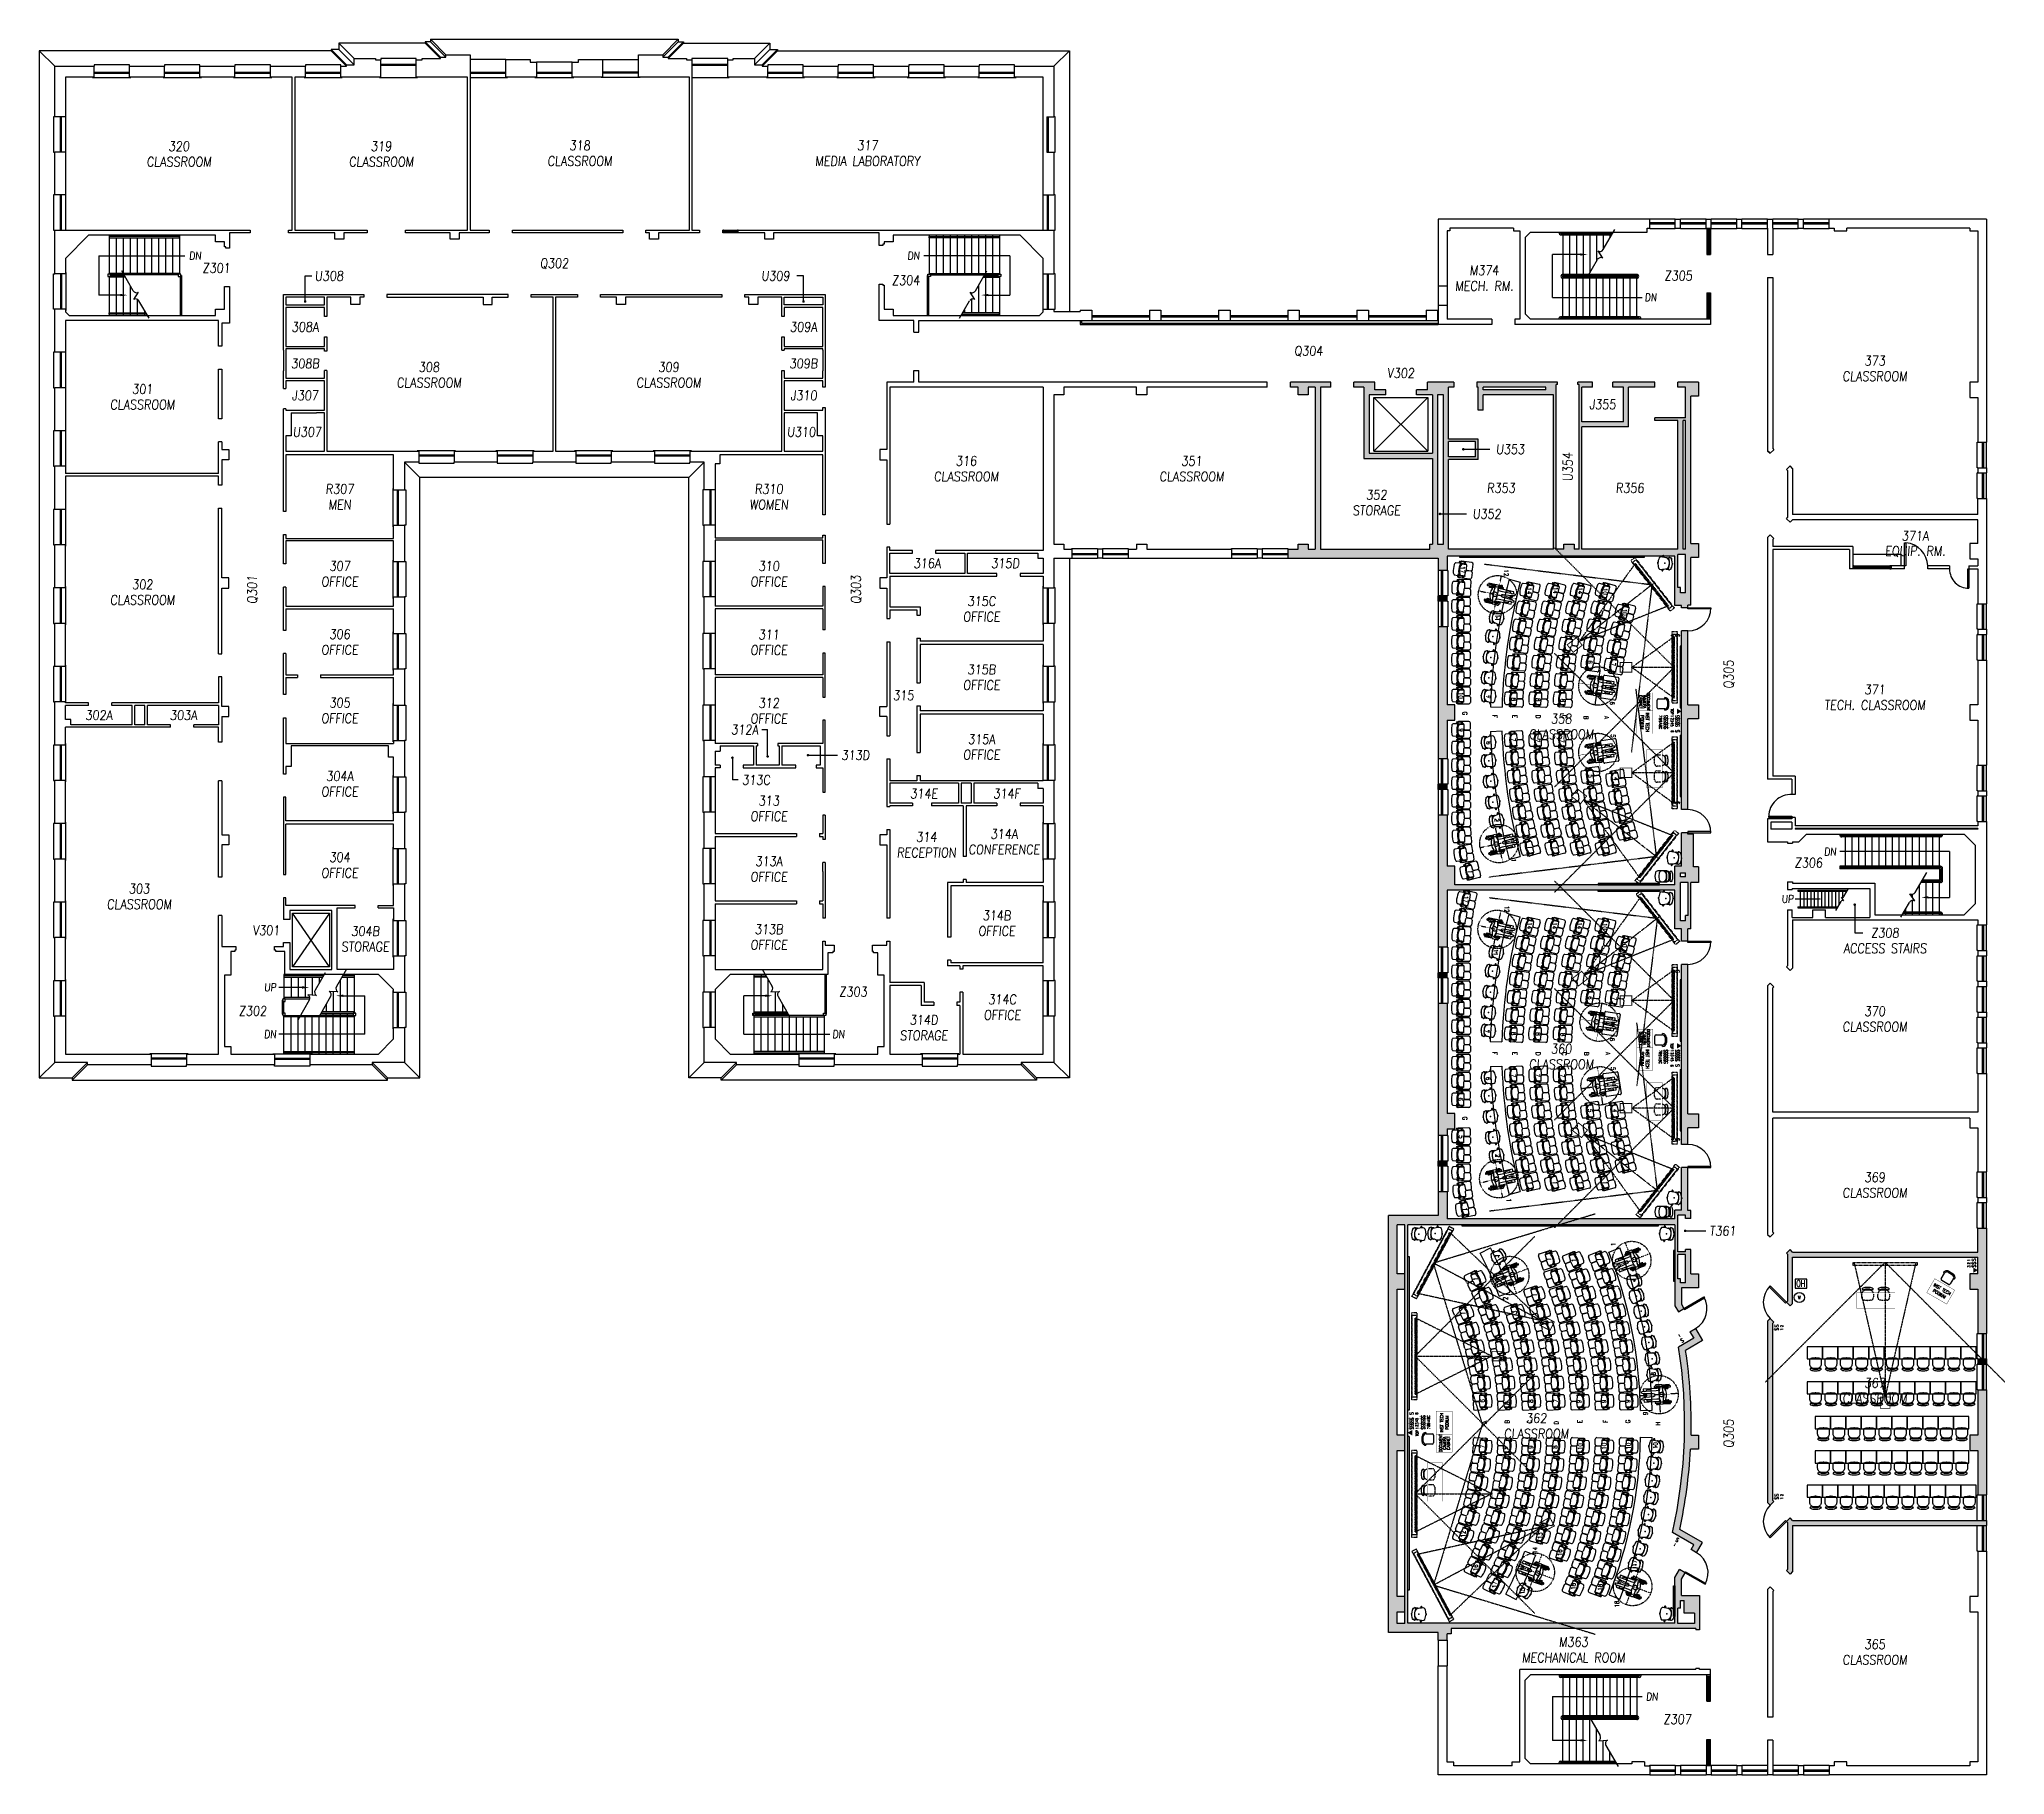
# Model space of a CAD drawing. Extents: x 1017 to 4085, y 665 to 3373.
import ezdxf
from ezdxf.enums import TextEntityAlignment as Align

# ---------------------------------------------------------------- set-up
doc = ezdxf.new("R2010")
doc.units = 0
doc.header["$MEASUREMENT"] = 0
for name, pattern in [('CENTER2', [1.125, 0.75, -0.125, 0.125, -0.125]), ('DASHED2', [0.375, 0.25, -0.125]), ('DOT', [0.25, 0, -0.25]), ('DOT2', [0.125, 0, -0.125])]:
    doc.linetypes.add(name, pattern=pattern)
doc.layers.get('0').update_dxf_attribs({"linetype": 'CONTINUOUS'})
doc.layers.get('DEFPOINTS').update_dxf_attribs({"linetype": 'CONTINUOUS'})
for name, color, linetype in [('A-BELOW', 111, 'CONTINUOUS'), ('A-DOOR', 7, 'CONTINUOUS'), ('A-FS-ID', 6, 'CONTINUOUS'), ('A-FS-NM', 6, 'CONTINUOUS'), ('A-GLAZ', 191, 'CONTINUOUS'), ('A-STRS', 4, 'CONTINUOUS'), ('A-WL-EX', 171, 'CONTINUOUS'), ('class_ADA', 253, 'CONTINUOUS'), ('class_FILL', 253, 'CONTINUOUS'), ('class_FURN', 30, 'CONTINUOUS'), ('class_NOTE', 40, 'CONTINUOUS'), ('class_OH_TECH', 43, 'DASHED2'), ('class_SWITCHES', 7, 'CONTINUOUS')]:
    doc.layers.add(name, color=color, linetype=linetype)
doc.styles.add('ROMAND', font='romand', dxfattribs={"width": 0.75, "height": 0.25})
doc.styles.add('ROMANS', font='romans.shx', dxfattribs={"width": 0.75, "height": 0.078125})
doc.styles.get("Standard").update_dxf_attribs({"font": 'ROMANS', "width": 0.85, "oblique": 5, "height": 15})

# ---------------------------------------------------------------- blocks, each defined once
blk = doc.blocks.new('KI-Concerto')
at = {"layer": 'class_FURN'}
for p, q in [((7.9, 3.2), (2.1, 2.9)), ((15.9, 5.9), (8.5, 5.9)), ((8.5, 3.1), (15.9, 3.1)), ((9.7, 5.8), (9.7, 4)), ((26.9, 6.6), (10.4, 6.5)), ((10.4, 3.3), (17.4, 3.3)), ((18.8, 2.1), (13.2, 2.1)), ((15.3, 2.6), (19.3, 2.6)), ((18.8, 2), (19.2, -5.1)), ((29.2, -4), (29.2, 4.3)), ((2.1, -15.9), (7.9, -16.2)), ((15.9, -16.1), (8.5, -16.1)), ((8.5, -18.9), (15.9, -18.9)), ((9.6, -18.9), (9.6, -17)), ((10.3, -16.4), (17.3, -16.4)), ((26.8, -19.6), (10.3, -19.6)), ((13.1, -15.6), (15.3, -15.6)), ((15.3, -15.6), (19.3, -15.6)), ((18.7, -15.1), (19.1, -8)), ((20.5, -6.7), (26.8, -6.7)), ((20.6, -6.3), (26.9, -6.3)), ((29.1, -9), (29.1, -17.3))]:
    blk.add_line(p, q, dxfattribs=at)
blk.add_lwpolyline([(15.3, -15.6), (18.5, -15.6)], dxfattribs=at)
for centre in [(8.5, 4.5), (16, 4.5), (8.5, -17.5), (16, -17.5)]:
    blk.add_circle(centre, 0.75, dxfattribs=at)
for centre, radius, start, end in [((40.3, -6.5), 40.8, 170.8389, 189.1611), ((4.9, -0.7), 4.95, 141.6536, 171.5866), ((2.2, 1.4), 1.5, 93, 141.6536), ((8.5, 4.5), 1.44, 90, 270), ((29.8, -6.5), 22, 162.1273, 197.8727), ((13, -1.4), 4.4, 142.7474, 157.6829), ((8.5, 2), 1.25, 322.7474, 58.4517), ((10.4, 5.8), 0.688, 90.0968, 180.0968), ((10.4, 4), 0.688, 180.0968, 270.0968), ((13.2, -1.2), 3.31, 90, 160.167), ((15.9, 4.5), 1.44, 270, 90), ((17.4, 2), 1.38, 3.749, 90.0968), ((26.9, 4.3), 2.29, 0.0968, 90.0968), ((4.9, -12.3), 4.95, 188.4134, 218.3464), ((2.2, -14.4), 1.5, 218.3464, 267), ((8.5, -17.5), 1.44, 90, 270), ((13, -11.6), 4.4, 202.3171, 217.2526), ((29.5, -6.5), 20.4, 161.822, 198.178), ((8.5, -15), 1.25, 301.5483, 37.2526), ((10.3, -17), 0.688, 90, 180), ((10.3, -18.9), 0.688, 180, 270), ((13.6, -11.9), 3.71, 195.3643, 261.524), ((15.9, -17.5), 1.44, 270, 90), ((17.3, -15), 1.38, 270, 356.3478), ((20.5, -8), 1.38, 90, 176.3478), ((20.6, -5), 1.38, 183.749, 270.0968), ((26.8, -9), 2.29, 0, 90), ((26.8, -17.3), 2.29, 270, 0), ((26.9, -4), 2.29, 270.0968, 0.0968)]:
    blk.add_arc(centre, radius, start, end, dxfattribs=at)
blk.add_ellipse((8.5, -14.5), major_axis=(0, -0.978), ratio=0.510636, dxfattribs=at)
for p in [(8.5, 4.5), (8.5, 4.5), (8.5, 4.5), (8.5, 4.5), (8.5, 4.4), (8.5, -14.5), (8.5, -17.5), (8.5, -17.5), (8.5, -17.5), (8.5, -17.5), (8.5, -17.5), (8.5, -17.5), (8.5, -17.5), (8.5, -17.5), (8.5, -17.5)]:
    blk.add_point(p, dxfattribs=at)
blk = doc.blocks.new('KI-Loose Castor')
at = {"layer": 'class_FURN'}
for p, q in [((-11.5, 2.4), (-9.3, 1.7)), ((-9.7, 3.9), (-10.8, 4.2)), ((9.1, 1.7), (11.3, 2.5)), ((10.7, 4.3), (9.4, 3.9)), ((-9.1, -2.8), (-9, -5.8)), ((-8.4, -2.3), (-8.6, -2.3)), ((-8.1, -4.8), (-8, -5.8)), ((-6, -5.5), (-6.5, -6.3)), ((-4.1, -6.4), (-4.3, -6.8)), ((4, -6.4), (4.3, -6.7)), ((6.5, -6.1), (5.9, -5.4)), ((8.1, -4.4), (8.2, -5.4)), ((8.3, -1.9), (8.6, -1.9)), ((9.1, -2.4), (9.2, -5.4))]:
    blk.add_line(p, q, dxfattribs=at)
for centre, radius, start, end in [((-11.1, 3.3), 0.941, 67.6895, 255.3497), ((-6.8, 6.5), 3.15, 118.4259, 189.9125), ((26.8, 8.8), 36.8, 184.4842, 200.4084), ((2.1, -17.1), 28.3, 94.6617, 111.5089), ((-0.1, 10.7), 1.01, 18.7082, 162.1633), ((-1.4, -16.7), 27.8, 70.5697, 87.5757), ((-27.2, 7.7), 36.8, 341.8643, 357.7886), ((6.5, 6.7), 3.15, 352.3602, 63.8468), ((11, 3.4), 0.957, 286.858, 108.8465), ((-8.5, -6.9), 1.22, 68.5174, 204.4438), ((-2.1, -2.6), 8.93, 212.8047, 248.177), ((-8.6, -2.8), 0.5, 91.1364, 181.1364), ((-7.4, -9.4), 0.951, 155.8217, 308.2644), ((-7.6, -4.8), 0.5, 96.2732, 181.1364), ((-1.2, 11.7), 18.7, 248.6571, 274.8928), ((-0.6, 3.2), 10.2, 225.9302, 274.2118), ((-0.2, 7.8), 19.4, 254.4033, 287.8695), ((0.7, 2.5), 9.5, 268.0128, 318.0789), ((1.2, 9.3), 16.3, 267.1253, 295.232), ((2.1, -2.5), 8.93, 294.0958, 329.468), ((7.6, -9.3), 0.959, 228.6532, 29.288), ((7.6, -4.5), 0.5, 1.1364, 85.4192), ((8.7, -6.6), 1.22, 337.829, 113.7554), ((8.6, -2.4), 0.5, 1.1364, 91.1364)]:
    blk.add_arc(centre, radius, start, end, dxfattribs=at)
for p in [(0, 0), (0.2, -11.6)]:
    blk.add_point(p, dxfattribs=at)
blk = doc.blocks.new('EDADA_KI_with wheel chair')
at = {"layer": 'class_ADA', "color": 253, "linetype": 'DOT'}
for p, q in [((30, -30.5), (-30, -30.5)), ((-12, -49.5), (-12, -23.5)), ((0, -60.5), (0, -0.5)), ((12, -49.5), (12, -23.5)), ((14.7, -36.5), (-14.8, -36.5))]:
    blk.add_line(p, q, dxfattribs=at)
at = {"layer": 'class_ADA', "color": 253}
for points in [[(-2.4, -37.2, -0.009012), (-3.4, -37.3, -0.040464), (-4.2, -37.3, -0.024009), (-7, -36.9, 0.02518), (-9.6, -36.5, 0.062246), (-12.5, -36.5, -0.115331), (-14, -36.4, -0.037518), (-14.3, -36.3, -0.035722), (-14.6, -36.1, -0.094361), (-15.1, -35.5, -0.148049), (-15.3, -35), (-15.3, -29.8), (-15.3, -28.9, 0.11973), (-15.4, -28.6, -0.046388), (-15.6, -27.9, -0.031539), (-15.7, -27.6, -0.017582), (-15.8, -27.1, -0.384464), (-15, -26.1, -0.325919), (-13.7, -26.7, -0.055549), (-13.4, -27.3, -0.074743), (-13.3, -27.9, -0.052222), (-13.4, -28.7, 0.045141), (-13.5, -29.6, 0.049351), (-13.4, -31.4, 0.103824), (-13.1, -32.2, 0.053783), (-12.9, -32.5, 0.074353), (-12.8, -32.6, 0.158953), (-12, -32.7, 0.041249), (-9.3, -32.1, 0.003698), (-7.9, -31.6, -0.006681), (-7.1, -31.4, -0.005459), (-6.1, -31.1, -0.007155), (-5.4, -30.9, -0.061185), (-5, -30.8, -0.015766), (-3.4, -30.9, -0.062077), (-2.6, -31, -0.029276), (-1.7, -31.4)], [(-11, -32.5), (-11, -24.5, 1), (-13, -24.5), (-13, -32.4, 1)], [(-6.6, -18.5), (-7, -18.5, -0.414214), (-9, -16.5), (-9, -11.5), (-6.6, -11.5)], [(2.2, -18.5), (0, -18.5), (-2.2, -18.5, -0.414214)], [(2.4, -37.2, 0.009012), (3.4, -37.3, 0.040464), (4.2, -37.3, 0.024009), (7, -36.9, -0.02518), (9.6, -36.5, -0.062246), (12.5, -36.5, 0.115331), (14, -36.4, 0.037518), (14.3, -36.3, 0.035722), (14.6, -36.1, 0.094361), (15.1, -35.5, 0.148049), (15.3, -35), (15.3, -29.8), (15.3, -28.9, -0.11973), (15.4, -28.6, 0.046388), (15.6, -27.9, 0.031539), (15.7, -27.6, 0.017582), (15.8, -27.1, 0.384464), (15, -26.1, 0.325919), (13.7, -26.7, 0.055549), (13.4, -27.3, 0.074743), (13.3, -27.9, 0.052222), (13.4, -28.7, -0.045141), (13.5, -29.6, -0.049351), (13.4, -31.4, -0.103824), (13.1, -32.2, -0.053783), (12.9, -32.5, -0.074353), (12.8, -32.6, -0.158953), (12, -32.7, -0.041249), (9.3, -32.1, -0.003698), (7.9, -31.6, 0.006681), (7.1, -31.4, 0.005459), (6.1, -31.1, 0.007155), (5.4, -30.9, 0.061185), (5, -30.8, 0.015766), (3.4, -30.9, 0.062077), (2.6, -31, 0.029276), (1.7, -31.4)], [(6.6, -11.5), (9, -11.5), (9, -16.5, -0.414214), (7, -18.5), (6.6, -18.5)], [(13, -32.4), (13, -24.5, 1), (11, -24.5), (11, -32.5, 1)], [(-13, -36.6), (-13, -48.5, 1), (-11, -48.5), (-11, -36.4, 1)], [(11, -36.5), (10, -36.5), (10, -44.5, -1), (8.5, -44.5), (8.5, -40), (7.5, -40.3, -0.123106), (0, -41.8, -0.123106), (-7.5, -40.3), (-8.5, -40), (-8.5, -44.5, -1), (-10, -44.5), (-10, -36.5), (-11, -36.5)], [(11, -36.4), (11, -48.5, 1), (13, -48.5), (13, -36.6, 1)]]:
    blk.add_lwpolyline(points, format="xyb", dxfattribs=at)
for points in [[(-14, -26.3), (-14, -25.5), (-14.8, -25.5), (-14.8, -26)], [(-6.8, -6.5), (-10, -6.5), (-10, -28.5), (-11, -28.5)], [(-7, -31.3), (-6.6, -26.5), (-6.6, -10.8), (-6.3, -8.5), (-6.9, -6.3), (-6.4, -3.5), (-5.4, -3.4), (-3.8, -3.7), (-2.9, -8.4), (-3.3, -9.3), (-2.6, -9.4), (-2, -21.7), (-1.3, -23.9), (-0.5, -24.8), (0, -24.8), (0.5, -24.8), (1.3, -23.9), (2, -21.7), (2.6, -9.4), (3.3, -9.3), (2.9, -8.4), (3.8, -3.7), (5.4, -3.4), (6.4, -3.5), (6.9, -6.3), (6.3, -8.5), (6.6, -10.8), (6.6, -26.5), (7, -31.3)], [(-2.5, -11.5), (-2, -11.5), (-2, -6.5), (-3.2, -6.5)], [(3.2, -6.5), (2, -6.5), (2, -11.5), (2.5, -11.5)], [(11, -28.5), (10, -28.5), (10, -6.5), (6.8, -6.5)], [(14.7, -26), (14.7, -25.5), (14, -25.5), (14, -26.3)], [(-14.8, -36), (-14.8, -47.5), (-14, -47.5), (-14, -36.4)], [(14, -36.4), (14, -47.5), (14.7, -47.5), (14.7, -36)]]:
    blk.add_lwpolyline(points, dxfattribs=at)
blk.add_lwpolyline([(0, -38.7, 0.122026), (1.2, -38.4, 0.105329), (2.2, -37.5, 0.087994), (2.9, -36.3, 0.078725), (3.1, -34.7, 0.078725), (2.9, -33.1, 0.087994), (2.2, -31.9, 0.105329), (1.2, -31, 0.122026), (0, -30.7, 0.122026), (-1.2, -31, 0.105329), (-2.2, -31.9, 0.087994), (-2.9, -33.1, 0.078725), (-3.1, -34.7, 0.078725), (-2.9, -36.3, 0.087994), (-2.2, -37.5, 0.105329), (-1.2, -38.4, 0.122026)], format="xyb", close=True, dxfattribs=at)
at = {"layer": 'class_ADA', "color": 252, "linetype": 'DOT2', "ltscale": 0.5}
blk.add_circle((0, -30.5), 30, dxfattribs=at)
at = {"layer": 'class_FURN'}
for p, q in [((-16.5, 0), (16.5, 0)), ((-18, -22.5), (-18, -1.5)), ((18, -1.5), (18, -22.5))]:
    blk.add_line(p, q, dxfattribs=at)
for centre, radius, start, end in [((-16.5, -1.5), 1.5, 90, 180), ((-16.5, -22.5), 1.5, 180, 279.9395), ((0, -158.4), 135.4, 83.1115, 96.8885), ((16.5, -22.5), 1.5, 260.0605, 0), ((16.5, -1.5), 1.5, 360, 90)]:
    blk.add_arc(centre, radius, start, end, dxfattribs=at)
blk = doc.blocks.new('Roma_Chair')
at = {"layer": 'class_FURN'}
for points in [[(-5.4, 11.7), (-0.4, 12.3, -0.055385), (0.4, 12.3), (5.4, 11.7, -0.382162), (9, 7.7), (9, 2.3, -0.414214), (2, -4.7), (-2, -4.7, -0.414214), (-9, 2.3), (-9, 7.7, -0.382162)], [(8.6, -6.5, -0.160866), (2, -8.7), (-2, -8.7, -0.160866), (-8.6, -6.5), (-7, -3.9, 0.171967), (-2, -5.7), (2, -5.7, 0.171967), (7, -3.9)]]:
    blk.add_lwpolyline(points, format="xyb", close=True, dxfattribs=at)
for points in [[(-1, -4.7), (-1, -5.7)], [(1, -4.7), (1, -5.7)]]:
    blk.add_lwpolyline(points, dxfattribs=at)
blk = doc.blocks.new('HC-WheelChair')
at = {"layer": 'class_ADA', "color": 253, "linetype": 'DOT'}
for p, q in [((-30, 0), (30, 0)), ((-14.8, 6), (14.8, 6)), ((-12, 19), (-12, -7)), ((0, 30), (0, -30)), ((12, 19), (12, -7))]:
    blk.add_line(p, q, dxfattribs=at)
at = {"layer": 'class_ADA', "color": 253}
for points in [[(-2.4, 6.7, 0.009012), (-3.4, 6.8, 0.040464), (-4.2, 6.8, 0.024009), (-7, 6.3, -0.02518), (-9.6, 5.9, -0.062246), (-12.5, 6, 0.115331), (-14, 5.9, 0.037518), (-14.3, 5.7, 0.035722), (-14.6, 5.6, 0.094361), (-15.1, 5, 0.148049), (-15.3, 4.5), (-15.3, -0.7), (-15.3, -1.6, -0.11973), (-15.4, -1.9, 0.046388), (-15.6, -2.6, 0.031539), (-15.7, -2.9, 0.017582), (-15.8, -3.4, 0.384464), (-15, -4.5, 0.325919), (-13.7, -3.9, 0.055549), (-13.4, -3.2, 0.074743), (-13.3, -2.7, 0.052222), (-13.4, -1.9, -0.045141), (-13.5, -1, -0.049351), (-13.4, 0.9, -0.103824), (-13.1, 1.7, -0.053783), (-12.9, 1.9, -0.074353), (-12.8, 2.1, -0.158953), (-12, 2.2, -0.041249), (-9.3, 1.6, -0.003698), (-7.9, 1.1, 0.006681), (-7.1, 0.9, 0.005459), (-6.1, 0.6, 0.007155), (-5.4, 0.4, 0.061185), (-5, 0.3, 0.015766), (-3.4, 0.4, 0.062077), (-2.6, 0.5, 0.029276), (-1.7, 0.8)], [(-11, 5.9), (-11, 18, 1), (-13, 18), (-13, 6, 1)], [(-13, 1.9), (-13, -6, 1), (-11, -6), (-11, 2, 1)], [(-11, 6), (-10, 6), (-10, 14, -1), (-8.5, 14), (-8.5, 9.5), (-7.5, 9.8, -0.123106), (0, 11.2, -0.123106), (7.5, 9.8), (8.5, 9.5), (8.5, 14, -1), (10, 14), (10, 6), (11, 6)], [(2.4, 6.7, -0.009012), (3.4, 6.8, -0.040464), (4.2, 6.8, -0.024009), (7, 6.3, 0.02518), (9.6, 5.9, 0.062246), (12.5, 6, -0.115331), (14, 5.9, -0.037518), (14.3, 5.7, -0.035722), (14.6, 5.6, -0.094361), (15.1, 5, -0.148049), (15.3, 4.5), (15.3, -0.7), (15.3, -1.6, 0.11973), (15.4, -1.9, -0.046388), (15.6, -2.6, -0.031539), (15.7, -2.9, -0.017582), (15.8, -3.4, -0.384464), (15, -4.5, -0.325919), (13.7, -3.9, -0.055549), (13.4, -3.2, -0.074743), (13.3, -2.7, -0.052222), (13.4, -1.9, 0.045141), (13.5, -1, 0.049351), (13.4, 0.9, 0.103824), (13.1, 1.7, 0.053783), (12.9, 1.9, 0.074353), (12.8, 2.1, 0.158953), (12, 2.2, 0.041249), (9.3, 1.6, 0.003698), (7.9, 1.1, -0.006681), (7.1, 0.9, -0.005459), (6.1, 0.6, -0.007155), (5.4, 0.4, -0.061185), (5, 0.3, -0.015766), (3.4, 0.4, -0.062077), (2.6, 0.5, -0.029276), (1.7, 0.8)], [(13, 6), (13, 18, 1), (11, 18), (11, 5.9, 1)], [(11, 2), (11, -6, 1), (13, -6), (13, 1.9, 1)], [(-6.6, -19), (-9, -19), (-9, -14, -0.414214), (-7, -12), (-6.6, -12)], [(-2.2, -12), (0, -12), (2.2, -12, -0.414214)], [(6.6, -12), (7, -12, -0.414214), (9, -14), (9, -19), (6.6, -19)]]:
    blk.add_lwpolyline(points, format="xyb", dxfattribs=at)
for points in [[(-14, 5.9), (-14, 17), (-14.8, 17), (-14.8, 5.4)], [(7, 0.8), (6.6, -4), (6.6, -19.7), (6.3, -22.1), (6.9, -24.2), (6.4, -27), (5.4, -27.1), (3.8, -26.8), (2.9, -22.2), (3.3, -21.2), (2.6, -21.2), (2, -8.8), (1.3, -6.7), (0.5, -5.8), (0, -5.7), (-0.5, -5.8), (-1.3, -6.7), (-2, -8.8), (-2.6, -21.2), (-3.3, -21.2), (-2.9, -22.2), (-3.8, -26.8), (-5.4, -27.1), (-6.4, -27), (-6.9, -24.2), (-6.3, -22.1), (-6.6, -19.7), (-6.6, -4), (-7, 0.8)], [(14.8, 5.4), (14.8, 17), (14, 17), (14, 5.9)], [(-14.8, -4.5), (-14.8, -5), (-14, -5), (-14, -4.2)], [(-11, -2), (-10, -2), (-10, -24), (-6.8, -24)], [(-3.2, -24), (-2, -24), (-2, -19), (-2.5, -19)], [(2.5, -19), (2, -19), (2, -24), (3.2, -24)], [(6.8, -24), (10, -24), (10, -2), (11, -2)], [(14, -4.2), (14, -5), (14.8, -5), (14.8, -4.5)]]:
    blk.add_lwpolyline(points, dxfattribs=at)
blk.add_lwpolyline([(0, 8.2, 0.122026), (-1.2, 7.9, 0.105329), (-2.2, 7, 0.087994), (-2.9, 5.7, 0.078725), (-3.1, 4.2, 0.078725), (-2.9, 2.6, 0.087994), (-2.2, 1.3, 0.105329), (-1.2, 0.5, 0.122026), (0, 0.2, 0.122026), (1.2, 0.5, 0.105329), (2.2, 1.3, 0.087994), (2.9, 2.6, 0.078725), (3.1, 4.2, 0.078725), (2.9, 5.7, 0.087994), (2.2, 7, 0.105329), (1.2, 7.9, 0.122026)], format="xyb", close=True, dxfattribs=at)
at = {"layer": 'class_ADA', "color": 252, "linetype": 'DOT2', "ltscale": 0.5}
blk.add_circle((0, 0), 30, dxfattribs=at)
blk = doc.blocks.new('Mayline_Instructor_Table')
at = {"layer": 'class_FURN', "const_width": 0.375}
blk.add_lwpolyline([(-30, -24), (30, -24), (30, 0), (-30, 0)], close=True, dxfattribs=at)
blk = doc.blocks.new('Roma_Chair_underdesk')
at = {"layer": 'class_FURN', "color": 252, "linetype": 'DOT2', "ltscale": 0.5}
blk.add_lwpolyline([(-9, 1.9, -0.013189), (-9, 2.3), (-9, 7.7, -0.382162), (-5.4, 11.7), (-0.4, 12.3, -0.055385), (0.4, 12.3), (5.4, 11.7, -0.382162), (9, 7.7), (9, 2.3, -0.013189), (9, 1.9)], format="xyb", dxfattribs=at)
at = {"layer": 'class_FURN'}
blk.add_lwpolyline([(8.6, 0, -0.318862), (2, -4.7), (-2, -4.7, -0.318862), (-8.6, 0, -0.318862)], format="xyb", dxfattribs=at)
blk.add_lwpolyline([(8.6, -6.5, -0.160866), (2, -8.7), (-2, -8.7, -0.160866), (-8.6, -6.5), (-7, -3.9, 0.171967), (-2, -5.7), (2, -5.7, 0.171967), (7, -3.9)], format="xyb", close=True, dxfattribs=at)
for points in [[(-1, -4.7), (-1, -5.7)], [(1, -4.7), (1, -5.7)]]:
    blk.add_lwpolyline(points, dxfattribs=at)
blk = doc.blocks.new('KI-Strive-Stool')
at = {"layer": 'class_FURN'}
for p, q in [((-6, 0), (6, 0)), ((-10, -12), (-8, -12)), ((-8, -12), (-8, -2)), ((4, -16), (-4, -16)), ((4, -18), (-4, -18)), ((8, -2), (8, -12)), ((8, -12), (10, -12))]:
    blk.add_line(p, q, dxfattribs=at)
for centre, radius, start, end in [((-6, -2), 2, 90, 180), ((6, -2), 2, 0, 90), ((-4, -12), 6, 180, 270), ((-4, -12), 4, 180, 270), ((4, -12), 6, 270, 0), ((4, -12), 4, 270, 0)]:
    blk.add_arc(centre, radius, start, end, dxfattribs=at)
blk = doc.blocks.new('IT-Podium_36')
at = {"layer": 'class_FURN', "const_width": 0.5}
blk.add_lwpolyline([(0, -25), (36, -25), (36, 0), (0, 0)], close=True, dxfattribs=at)
at = {"layer": 'class_FURN', "insert": (18.2, -12.7), "char_height": 5, "width": 28, "attachment_point": 5, "style": 'ROMANS'}
blk.add_mtext('INST TECH PODIUM', dxfattribs=at)
blk = doc.blocks.new('IT-Document_Camera')
at = {"layer": 'class_FURN', "const_width": 0.5}
blk.add_lwpolyline([(0, -25), (28, -25), (28, 0), (0, 0)], close=True, dxfattribs=at)
at = {"layer": 'class_FURN', "insert": (14.3, -12.9), "char_height": 4.5, "width": 26, "attachment_point": 5, "line_spacing_factor": 0.8, "style": 'ROMANS'}
blk.add_mtext('DOCUMENT CAMERA CABINET', dxfattribs=at)
blk = doc.blocks.new('IT-Screen_08_short')
at = {"layer": 'class_OH_TECH', "linetype": 'DASHED2', "ltscale": 0.5}
for points in [[(186.7, -186.7), (0, 0), (186.7, 186.7)], [(0, 48), (66, 0), (0, -48)]]:
    blk.add_lwpolyline(points, dxfattribs=at)
for points in [[(-5.1, 56), (2.9, 56), (2.9, -56), (-5.1, -56)], [(-4.4, 52), (2.1, 52), (2.1, -52), (-4.4, -52)]]:
    blk.add_lwpolyline(points, close=True, dxfattribs=at)
at = {"layer": 'class_OH_TECH', "linetype": 'DASHED2', "ltscale": 0.4}
blk.add_lwpolyline([(0, 48), (1, 48), (1, -48), (0, -48)], close=True, dxfattribs=at)
at = {"layer": 'class_OH_TECH', "linetype": 'CENTER2', "ltscale": 0.5}
blk.add_lwpolyline([(0, 0), (66, 0)], dxfattribs=at)
at = {"layer": 'class_OH_TECH', "linetype": 'DASHED2', "ltscale": 0.5, "const_width": 1.5}
blk.add_lwpolyline([(66, -7.5), (84, -7.5), (84, 7.5), (66, 7.5)], close=True, dxfattribs=at)
blk = doc.blocks.new('IT-Screen_07_center')
at = {"layer": 'class_OH_TECH', "linetype": 'DASHED2', "ltscale": 0.5}
for points in [[(189.2, -186.7), (2.5, 0), (189.2, 186.7)], [(2.5, 42), (146.5, 0), (2.5, -42)]]:
    blk.add_lwpolyline(points, dxfattribs=at)
for points in [[(-2.6, 50), (5.4, 50), (5.4, -50), (-2.6, -50)], [(-1.6, 46), (4.4, 46), (4.4, -46), (-1.6, -46)]]:
    blk.add_lwpolyline(points, close=True, dxfattribs=at)
at = {"layer": 'class_OH_TECH', "linetype": 'DASHED2', "ltscale": 0.4}
blk.add_lwpolyline([(2.5, 42), (3.5, 42), (3.5, -42), (2.5, -42)], close=True, dxfattribs=at)
at = {"layer": 'class_OH_TECH', "linetype": 'CENTER2', "ltscale": 0.5}
blk.add_lwpolyline([(0, 0), (146.5, 0)], dxfattribs=at)
at = {"layer": 'class_OH_TECH', "linetype": 'DASHED2', "ltscale": 0.5, "const_width": 1.5}
blk.add_lwpolyline([(146.5, -7.5), (164.5, -7.5), (164.5, 7.5), (146.5, 7.5)], close=True, dxfattribs=at)
blk = doc.blocks.new('IT-Screen_09')
at = {"layer": 'class_OH_TECH', "linetype": 'DASHED2', "ltscale": 0.5}
for points in [[(186.7, -186.7), (0, 0), (186.7, 186.7)], [(0, 54), (192, 0), (0, -54)]]:
    blk.add_lwpolyline(points, dxfattribs=at)
for points in [[(-5.1, 62), (2.9, 62), (2.9, -62), (-5, -62)], [(-4.4, 58), (2.1, 58), (2.1, -58), (-4.3, -58)]]:
    blk.add_lwpolyline(points, close=True, dxfattribs=at)
at = {"layer": 'class_OH_TECH', "linetype": 'DASHED2', "ltscale": 0.4}
blk.add_lwpolyline([(0, 54), (1, 54), (1, -54), (0, -54)], close=True, dxfattribs=at)
at = {"layer": 'class_OH_TECH', "linetype": 'CENTER2', "ltscale": 0.5}
blk.add_lwpolyline([(0, 0), (192, 0)], dxfattribs=at)
at = {"layer": 'class_OH_TECH', "linetype": 'DASHED2', "ltscale": 0.5, "const_width": 1.5}
blk.add_lwpolyline([(192, -7.5), (210, -7.5), (210, 7.5), (192, 7.5)], close=True, dxfattribs=at)
blk = doc.blocks.new('IT-Screen_10_short')
at = {"layer": 'class_OH_TECH', "linetype": 'DASHED2', "ltscale": 0.5}
for points in [[(186.7, -186.7), (0, 0), (186.7, 186.7)], [(0, 60), (120, 0), (0, -60)]]:
    blk.add_lwpolyline(points, dxfattribs=at)
for points in [[(-5.1, 68), (2.9, 68), (2.9, -68), (-5.1, -68)], [(-4.4, 64), (2.1, 64), (2.1, -64), (-4.4, -64)]]:
    blk.add_lwpolyline(points, close=True, dxfattribs=at)
at = {"layer": 'class_OH_TECH', "linetype": 'DASHED2', "ltscale": 0.4}
blk.add_lwpolyline([(0, 60), (1, 60), (1, -60), (0, -60)], close=True, dxfattribs=at)
at = {"layer": 'class_OH_TECH', "linetype": 'CENTER2', "ltscale": 0.5}
blk.add_lwpolyline([(0, 0), (120, 0)], dxfattribs=at)
at = {"layer": 'class_OH_TECH', "linetype": 'DASHED2', "ltscale": 0.5, "const_width": 1.5}
blk.add_lwpolyline([(120, -7.5), (138, -7.5), (138, 7.5), (120, 7.5)], close=True, dxfattribs=at)
blk = doc.blocks.new('SW1')
at = {"const_width": 0.5}
blk.add_lwpolyline([(0, 14), (0, 0)], dxfattribs=at)
at = {"style": 'ROMAND', "width": 0.75}
blk.add_text('S', height=8, dxfattribs=at).set_placement((0, 8), align=Align.MIDDLE_CENTER)
blk = doc.blocks.new('TEL')
blk.add_lwpolyline([(-2, 0, 0.5, 10.4, 0), (-11, 0, 10.4, 10.4, 0)], format="xyseb")
at = {"const_width": 0.5}
blk.add_lwpolyline([(-11, -5.2), (-2, 0), (-11, 5.2)], close=True, dxfattribs=at)
blk = doc.blocks.new('phone')
at = {"layer": 'class_SWITCHES', "xscale": 0.75, "yscale": 0.75, "zscale": 0.75, "rotation": 89.99999999999999}
blk.add_blockref('TEL', (0, 1.5), dxfattribs=at)
blk = doc.blocks.new('CHAIR-01')
for points in [[(5.4, 0.6), (0.4, 0, -0.055385), (-0.4, 0), (-5.4, 0.6, -0.382162), (-9, 4.6), (-9, 10, -0.414214), (-2, 17), (2, 17, -0.414214), (9, 10), (9, 4.6, -0.382162)], [(-8.6, 18.8, -0.160866), (-2, 21), (2, 21, -0.160866), (8.6, 18.8), (7, 16.2, 0.171967), (2, 18), (-2, 18, 0.171967), (-7, 16.2)]]:
    blk.add_lwpolyline(points, format="xyb", close=True)
for points in [[(-1, 17), (-1, 18)], [(1, 17), (1, 18)]]:
    blk.add_lwpolyline(points)
blk = doc.blocks.new('IT-Screen_08')
at = {"layer": 'class_OH_TECH', "linetype": 'DASHED2', "ltscale": 0.5}
for points in [[(186.7, -186.7), (0, 0), (186.7, 186.7)], [(0, 48), (210, 0), (0, -48)]]:
    blk.add_lwpolyline(points, dxfattribs=at)
blk.add_lwpolyline([(5, -50), (0, -50), (0, 50), (5, 50)], close=True, dxfattribs=at)
at = {"layer": 'class_OH_TECH', "linetype": 'CENTER2', "ltscale": 0.5}
blk.add_lwpolyline([(0, 0), (210, 0)], dxfattribs=at)
at = {"layer": 'class_OH_TECH', "linetype": 'DASHED2', "ltscale": 0.5, "const_width": 1}
blk.add_lwpolyline([(210, -7.5), (228, -7.5), (228, 7.5), (210, 7.5)], close=True, dxfattribs=at)
blk = doc.blocks.new('Waste_round_mtl')
at = {"layer": 'class_FURN'}
blk.add_circle((0, 0), 8, dxfattribs=at)
at = {"layer": 'class_FURN', "style": 'ROMANS', "width": 0.75}
blk.add_text('W', height=5, dxfattribs=at).set_placement((0, 0), align=Align.MIDDLE_CENTER)
blk = doc.blocks.new('Overhead_Projector')
at = {"layer": 'class_FURN'}
blk.add_lwpolyline([(-9, -14), (9, -14), (9, 0), (-9, 0)], close=True, dxfattribs=at)
at = {"layer": 'class_FURN', "style": 'ROMANS', "width": 0.75}
blk.add_text('OH', height=10, dxfattribs=at).set_placement((-0.4, -6.8), align=Align.MIDDLE_CENTER)

msp = doc.modelspace()

# ---------------------------------------------------------------- hatches: boundary and pattern name
at = {"layer": 'class_FILL'}
h = msp.add_hatch(color=256, dxfattribs=at)
h.dxf.hatch_style = 1
h.paths.add_polyline_path([(3606.8, 2586.5), (3594.8, 2586.5), (3594.8, 2816.5), (3606.8, 2816.5), (3606.8, 2838.5), (3574.8, 2838.5), (3574.8, 2830.5), (3586.8, 2830.5), (3586.8, 2782.5), (3538.8, 2782.5), (3538.8, 2778.5), (3574.8, 2778.5), (3574.8, 2577.5), (3424.8, 2577.5), (3424.8, 2768.5), (3497.8, 2768.5), (3497.8, 2830.5), (3538.8, 2830.5), (3538.8, 2838.5), (3473.3, 2838.5), (3473.3, 2830.5), (3489.8, 2830.5), (3489.8, 2776.5), (3424.8, 2776.5), (3424.8, 2830.5), (3441.3, 2830.5), (3441.3, 2838.5), (3418.8, 2838.5), (3418.8, 2834.5), (3420.8, 2834.5), (3420.8, 2577.5), (3412.8, 2577.5), (3412.8, 2585.5), (3396.8, 2585.5), (3396.8, 2577.5), (3384.8, 2577.5), (3384.8, 2834.5), (3386.8, 2834.5), (3386.8, 2838.5), (3260.8, 2838.5), (3260.8, 2830.5), (3262.8, 2830.5), (3262.8, 2794.5), (3270.8, 2794.5), (3270.8, 2818.5), (3380.8, 2818.5), (3380.8, 2577.5), (3216.8, 2577.5), (3216.8, 2632.6), (3208.8, 2632.6), (3208.8, 2585.5), (3199.8, 2585.5), (3199.8, 2818.5), (3208.8, 2818.5), (3208.8, 2632.6), (3216.8, 2632.6), (3216.8, 2717.5), (3262.8, 2717.5), (3262.8, 2733.5), (3258.8, 2733.5), (3258.8, 2721.5), (3216.8, 2721.5), (3216.8, 2745.5), (3258.8, 2745.5), (3258.8, 2733.5), (3262.8, 2733.5), (3262.8, 2749.5), (3216.8, 2749.5), (3216.8, 2830.5), (3224.8, 2830.5), (3224.8, 2838.5), (3183.8, 2838.5), (3183.8, 2826.5), (3166.8, 2826.5), (3166.8, 2818.5), (3191.8, 2818.5), (3191.8, 2727.3), (3092.8, 2727.3), (3092.8, 2818.5), (3118.8, 2818.5), (3118.8, 2826.5), (3101.8, 2826.5), (3101.8, 2838.5), (3068.8, 2838.5), (3068.8, 2830.5), (3084.8, 2830.5), (3084.8, 2719.3), (3191.8, 2719.3), (3191.8, 2585.5), (3187.8, 2585.5), (3187.8, 2577.5), (3016.8, 2577.5), (3016.8, 2830.5), (3032.8, 2830.5), (3032.8, 2838.5), (2969.8, 2838.5), (2969.8, 2830.5), (2981.8, 2830.5), (2981.8, 2818.5), (2997.8, 2818.5), (2997.8, 2830.5), (3008.8, 2830.5), (3008.8, 2577.5), (2997.8, 2577.5), (2997.8, 2585.5), (2981.8, 2585.5), (2981.8, 2577.5), (2965.8, 2577.5), (2965.8, 2563.5), (3200.8, 2563.5), (3200.8, 2544.5), (3214.8, 2544.5), (3214.8, 2566.5), (3570.2, 2566.5), (3570.2, 2489.5), (3580.3, 2489.5), (3580.3, 2486), (3590.5, 2486), (3590.5, 2490.2), (3594.8, 2490.2), (3594.8, 2564.5), (3606.8, 2564.5)])
h.paths.add_polyline_path([(3574.8, 2569.5), (3586.8, 2569.5), (3586.8, 2509.5), (3578.8, 2509.5), (3578.8, 2517.5), (3574.8, 2517.5)], flags=16)
h.paths.add_polyline_path([(3582.8, 2577.5), (3582.8, 2778.5), (3586.8, 2778.5), (3586.8, 2577.5)], flags=16)
h.paths.add_polyline_path([(3368.8, 2826.5), (3270.8, 2826.5), (3270.8, 2830.5), (3368.8, 2830.5)], flags=16)
h = msp.add_hatch(color=256, dxfattribs=at)
h.dxf.hatch_style = 1
h.paths.add_polyline_path([(3214.8, 2504.5), (3200.8, 2504.5), (3200.8, 2496.5), (3214.8, 2496.5)])
h = msp.add_hatch(color=256, dxfattribs=at)
h.dxf.hatch_style = 1
h.paths.add_polyline_path([(3226.8, 2334.5), (3214.8, 2334.5), (3214.8, 2456.5), (3200.8, 2456.5), (3200.8, 2250.5), (3214.8, 2250.5), (3214.8, 2310.5), (3226.8, 2310.5)])
h = msp.add_hatch(color=256, dxfattribs=at)
h.dxf.hatch_style = 1
h.paths.add_polyline_path([(3606.8, 2334.5), (3590.5, 2334.5), (3590.5, 2450), (3580.3, 2450), (3580.3, 2171), (3590.5, 2171), (3590.5, 2312.5), (3606.8, 2312.5)])
h = msp.add_hatch(color=256, dxfattribs=at)
h.dxf.hatch_style = 1
h.paths.add_polyline_path([(3214.8, 2210.5), (3200.8, 2210.5), (3200.8, 2202.5), (3214.8, 2202.5)])
h = msp.add_hatch(color=256, dxfattribs=at)
h.dxf.hatch_style = 1
h.paths.add_polyline_path([(3226.8, 2082.5), (3214.8, 2082.5), (3214.8, 2162.5), (3200.8, 2162.5), (3200.8, 1956.5), (3214.8, 1956.5), (3214.8, 2045.3), (3570.2, 2045.3), (3570.2, 1984.8), (3580.3, 1984.8), (3580.3, 1965.5), (3590.5, 1965.5), (3590.5, 1984.8), (3594.8, 1984.8), (3594.8, 2057.5), (3606.8, 2057.5), (3606.8, 2081.5), (3599.2, 2081.5), (3599.2, 2132.5), (3590.5, 2132.5), (3590.5, 2135), (3580.3, 2135), (3580.3, 2082.5), (3570.2, 2082.5), (3570.2, 2053.5), (3226.8, 2053.5)])
h.paths.add_polyline_path([(3578.8, 2057.5), (3590.8, 2057.5), (3590.8, 2005.5), (3586.8, 2005.5), (3586.8, 1997.5), (3578.8, 1997.5)], flags=16)
h.paths.add_polyline_path([(3578.8, 2066.2), (3578.8, 2072.2), (3586.8, 2072.2), (3586.8, 2066.2)], flags=16)
h = msp.add_hatch(color=256, dxfattribs=at)
h.dxf.hatch_style = 1
h.paths.add_polyline_path([(3214.8, 1916.5), (3200.8, 1916.5), (3200.8, 1908.5), (3214.8, 1908.5)])
h = msp.add_hatch(color=256, dxfattribs=at)
h.dxf.hatch_style = 1
h.paths.add_polyline_path([(3606.8, 1696.2), (3590.5, 1696.2), (3590.5, 1929.5), (3580.3, 1929.5), (3580.3, 1648.3), (3590.5, 1648.3), (3590.5, 1674.2), (3606.8, 1674.2)])
h = msp.add_hatch(color=256, dxfattribs=at)
h.dxf.hatch_style = 1
h.paths.add_polyline_path([(3226.8, 1696.5), (3214.8, 1696.5), (3214.8, 1868.5), (3200.8, 1868.5), (3200.8, 1662.5), (3214.8, 1662.5), (3214.8, 1672.5), (3226.8, 1672.5)])
h = msp.add_hatch(color=256, dxfattribs=at)
h.dxf.hatch_style = 1
h.paths.add_polyline_path([(3574.8, 1537.9), (3586.8, 1537.9), (3586.8, 1532.5), (3594.8, 1532.5), (3594.8, 1545), (3590.5, 1545), (3590.5, 1612.3), (3580.3, 1612.3), (3580.3, 1545.8), (3570.2, 1545.8), (3570.2, 1532.3), (3214.8, 1532.3), (3214.8, 1574.5), (3200.8, 1574.5), (3200.8, 1537.5), (3122.8, 1537.5), (3122.8, 886.5), (3200.8, 886.5), (3200.8, 874.5), (3214.8, 874.5), (3214.8, 884.5), (3220.8, 884.5), (3220.8, 892.5), (3602.8, 892.5), (3602.8, 890.5), (3608.8, 890.5), (3608.8, 892.5), (3608.8, 944.5), (3580.3, 944.5), (3580.3, 969.8), (3586, 979.7), (3577.3, 984.8), (3570.2, 972.5), (3570.2, 901.2), (3153.1, 901.2), (3153.1, 1522.9), (3214.8, 1522.9), (3570.2, 1522.9), (3570.2, 1396.5), (3575.6, 1387.2), (3584.3, 1392.3), (3580.3, 1399.2), (3580.3, 1424.5), (3606.8, 1424.5), (3606.8, 1446.5), (3594.8, 1446.5), (3594.8, 1484.5), (3586.8, 1484.5), (3586.8, 1480.8), (3574.8, 1480.8)])
h.paths.add_polyline_path([(3136.8, 1522.9), (3148.8, 1522.9), (3148.8, 900.5), (3136.8, 900.5), (3136.8, 918.5), (3148.8, 918.5), (3148.8, 942.5), (3136.8, 942.5), (3136.8, 1170.5), (3148.8, 1170.5), (3148.8, 1194.5), (3136.8, 1194.5), (3136.8, 1422.5), (3148.8, 1422.5), (3148.8, 1446.5), (3136.8, 1446.5)], flags=16)
h.paths.add_polyline_path([(3574.8, 1476.8), (3586.8, 1476.8), (3586.8, 1432.5), (3578.8, 1432.5), (3578.8, 1438.5), (3574.8, 1438.5)], flags=16)
h.paths.add_polyline_path([(3578.8, 936.5), (3584.8, 936.5), (3584.8, 916.5), (3600.8, 916.5), (3600.8, 900.5), (3574.8, 900.5), (3574.8, 924.5), (3578.8, 924.5)], flags=16)
h = msp.add_hatch(color=256, dxfattribs=at)
h.dxf.hatch_style = 1
h.paths.add_polyline_path([(3214.8, 1622.5), (3200.8, 1622.5), (3200.8, 1614.5), (3214.8, 1614.5)])
h = msp.add_hatch(color=256, dxfattribs=at)
h.dxf.hatch_style = 1
h.paths.add_polyline_path([(4056.8, 1517.5), (4042.8, 1517.5), (4042.8, 1480.3), (3753.8, 1480.3), (3749.9, 1484.2), (3744.2, 1478.6), (3745.8, 1477), (3745.8, 1403.6), (3744.2, 1402), (3749.9, 1396.3), (3753.8, 1400.3), (3753.8, 1472.3), (4042.8, 1472.3), (4042.8, 1446.5), (4030.8, 1446.5), (4030.8, 1422.5), (4042.8, 1422.5), (4042.8, 1353.5), (4056.8, 1353.5)])
h = msp.add_hatch(color=256, dxfattribs=at)
h.dxf.hatch_style = 1
h.paths.add_polyline_path([(3606.8, 1194.5), (3595.3, 1194.5, 0.043235), (3586.9, 1326.8), (3613.3, 1342.1), (3602.3, 1361.1), (3593.6, 1356), (3599.5, 1345.8), (3575.8, 1332.1, -0.096486), (3566.2, 1042.5), (3599.5, 1023.3), (3595.3, 1016), (3604, 1010.9), (3613.3, 1027), (3577.7, 1047.5, 0.041123), (3594.5, 1172.5), (3606.8, 1172.5)])
h = msp.add_hatch(color=256, dxfattribs=at)
h.dxf.hatch_style = 1
h.paths.add_polyline_path([(3722.8, 1369.3), (3724.4, 1370.9), (3718.8, 1376.5), (3717.2, 1374.9), (3714.8, 1372.6), (3714.8, 1089.2), (3717.2, 1086.9), (3718.8, 1085.3), (3724.4, 1090.9), (3722.8, 1092.5)])
h = msp.add_hatch(color=256, dxfattribs=at)
h.dxf.hatch_style = 1
h.paths.add_polyline_path([(4056.8, 1313.5), (4042.8, 1313.5), (4042.8, 1305.5), (4056.8, 1305.5)])
h = msp.add_hatch(color=256, dxfattribs=at)
h.dxf.hatch_style = 1
h.paths.add_polyline_path([(4056.8, 1265.5), (4042.8, 1265.5), (4042.8, 1194.5), (4030.8, 1194.5), (4030.8, 1170.5), (4042.8, 1170.5), (4042.8, 1101.5), (4056.8, 1101.5)])
h = msp.add_hatch(color=256, dxfattribs=at)
h.dxf.hatch_style = 1
h.paths.add_polyline_path([(4056.8, 1061.5), (4042.8, 1061.5), (3753.8, 1061.5), (3749.9, 1065.5), (3744.2, 1059.8), (3745.8, 1058.2), (3745.8, 984.8), (3744.2, 983.2), (3749.9, 977.6), (3753.8, 981.5), (3753.8, 1053.5), (4042.8, 1053.5), (4056.8, 1053.5)])

# ---------------------------------------------------------------- linework, layer by layer
at = {"layer": 'A-BELOW'}
for p, q in [((1016.8, 3355.5), (1016.8, 1752.5)), ((1472.3, 3355.5), (1016.8, 3355.5)), ((1016.8, 3355.5), (1040.8, 3331.5)), ((1484.4, 3357.5), (1472.3, 3357.5)), ((1472.3, 3357.5), (1472.3, 3355.5)), ((1472.3, 3357.5), (1496.3, 3333.5)), ((1472.3, 3355.5), (1496.3, 3331.5)), ((1619.2, 3367.5), (1484.4, 3367.5)), ((1484.4, 3367.5), (1484.4, 3357.5)), ((1484.4, 3367.5), (1508.4, 3343.5)), ((1484.4, 3357.5), (1508.4, 3333.5)), ((1627.6, 3369.5), (1619.2, 3369.5)), ((1619.2, 3369.5), (1619.2, 3367.5)), ((1619.2, 3369.5), (1643.2, 3345.5)), ((1643.2, 3343.5), (1619.2, 3367.5)), ((1627.6, 3373.5), (2014.1, 3373.5)), ((1627.6, 3373.5), (1627.6, 3369.5)), ((1627.6, 3373.5), (1651.6, 3349.5)), ((1627.6, 3369.5), (1651.6, 3345.5)), ((2014.1, 3373.5), (1990.1, 3349.5)), ((2014.1, 3369.5), (1990.1, 3345.5)), ((2022.4, 3369.5), (1998.4, 3345.5)), ((1998.4, 3343.5), (2022.4, 3367.5)), ((2014.1, 3373.5), (2014.1, 3369.5)), ((2014.1, 3369.5), (2022.4, 3369.5)), ((2022.4, 3369.5), (2022.4, 3367.5)), ((2022.4, 3367.5), (2157.2, 3367.5)), ((2157.2, 3367.5), (2133.2, 3343.5)), ((2157.2, 3357.5), (2133.2, 3333.5)), ((2169.3, 3357.5), (2145.3, 3333.5)), ((2169.3, 3355.5), (2145.3, 3331.5)), ((2157.2, 3367.5), (2157.2, 3357.5)), ((2157.2, 3357.5), (2169.3, 3357.5)), ((2169.3, 3357.5), (2169.3, 3355.5)), ((2169.3, 3355.5), (2624.8, 3355.5)), ((2624.8, 3355.5), (2600.8, 3331.5)), ((2624.8, 3355.5), (2624.8, 2948.5)), ((1100.1, 3314), (1100.1, 3314.5)), ((1100.1, 3314), (1159.8, 3314)), ((1102.3, 3333.5), (1102.3, 3331.5)), ((1157.6, 3333.5), (1102.3, 3333.5)), ((1157.6, 3331.5), (1157.6, 3333.5)), ((1159.8, 3314), (1159.8, 3314.5)), ((1210.1, 3314), (1210.1, 3314.5)), ((1210.1, 3314), (1269.8, 3314)), ((1267.6, 3333.5), (1212.3, 3333.5)), ((1212.3, 3333.5), (1212.3, 3331.5)), ((1267.6, 3331.5), (1267.6, 3333.5)), ((1269.8, 3314), (1269.8, 3314.5)), ((1320.1, 3314), (1320.1, 3314.5)), ((1320.1, 3314), (1379.8, 3314)), ((1377.6, 3333.5), (1322.3, 3333.5)), ((1322.3, 3333.5), (1322.3, 3331.5)), ((1377.6, 3331.5), (1377.6, 3333.5)), ((1379.8, 3314), (1379.8, 3314.5)), ((1430.1, 3314), (1430.1, 3314.5)), ((1430.1, 3314), (1489.8, 3314)), ((1487.6, 3333.5), (1432.3, 3333.5)), ((1432.3, 3333.5), (1432.3, 3331.5)), ((1487.6, 3331.5), (1487.6, 3333.5)), ((1489.8, 3314), (1489.8, 3314.5)), ((1547.7, 3314), (1547.7, 3314.5)), ((1547.7, 3314), (1607.4, 3314)), ((1605.2, 3343.5), (1549.9, 3343.5)), ((1549.9, 3343.5), (1549.9, 3341.5)), ((1605.2, 3341.5), (1605.2, 3343.5)), ((1607.4, 3314), (1607.4, 3314.5)), ((1745.3, 3342), (1689.3, 3342)), ((1689.3, 3314), (1747.6, 3314)), ((1747.6, 3314), (1747.6, 3314.5)), ((1790.6, 3314), (1790.6, 3314.5)), ((1790.6, 3314), (1851.1, 3314)), ((1848.8, 3338), (1792.8, 3338)), ((1851.1, 3314), (1851.1, 3314.5)), ((1894.1, 3314), (1894.1, 3314.5)), ((1954.6, 3314), (1894.1, 3314)), ((1896.3, 3342), (1952.3, 3342)), ((1954.6, 3314), (1954.6, 3314.5)), ((2035.7, 3343.5), (2035.7, 3341.5)), ((2091.7, 3343.5), (2035.7, 3343.5)), ((2035.7, 3314), (2093.9, 3314)), ((2091.7, 3341.5), (2091.7, 3343.5)), ((2093.9, 3314), (2093.9, 3314.5)), ((2151.8, 3314), (2151.8, 3314.5)), ((2151.8, 3314), (2211.6, 3314)), ((2154.1, 3333.5), (2154.1, 3331.5)), ((2209.3, 3333.5), (2154.1, 3333.5)), ((2209.3, 3331.5), (2209.3, 3333.5)), ((2211.6, 3314), (2211.6, 3314.5)), ((2261.8, 3314), (2261.8, 3314.5)), ((2261.8, 3314), (2321.6, 3314)), ((2319.3, 3333.5), (2264.1, 3333.5)), ((2264.1, 3333.5), (2264.1, 3331.5)), ((2319.3, 3331.5), (2319.3, 3333.5)), ((2321.6, 3314), (2321.6, 3314.5)), ((2371.8, 3314), (2371.8, 3314.5)), ((2371.8, 3314), (2431.6, 3314)), ((2429.3, 3333.5), (2374.1, 3333.5)), ((2374.1, 3333.5), (2374.1, 3331.5)), ((2429.3, 3331.5), (2429.3, 3333.5)), ((2431.6, 3314), (2431.6, 3314.5)), ((2481.8, 3314), (2481.8, 3314.5)), ((2481.8, 3314), (2541.6, 3314)), ((2539.3, 3333.5), (2484.1, 3333.5)), ((2484.1, 3333.5), (2484.1, 3331.5)), ((2539.3, 3331.5), (2539.3, 3333.5)), ((2541.6, 3314), (2541.6, 3314.5)), ((1038.8, 3252.7), (1038.8, 3197.5)), ((1040.8, 3252.7), (1038.8, 3252.7)), ((1058.3, 3255), (1057.8, 3255)), ((1058.3, 3195.2), (1058.3, 3255)), ((2602.8, 3252.7), (2600.8, 3252.7)), ((2602.8, 3197.5), (2602.8, 3252.7)), ((1038.8, 3197.5), (1040.8, 3197.5)), ((1058.3, 3195.2), (1057.8, 3195.2)), ((2600.8, 3197.5), (2602.8, 3197.5)), ((1038.8, 3130.7), (1038.8, 3075.5)), ((1040.8, 3130.7), (1038.8, 3130.7)), ((1058.3, 3133), (1057.8, 3133)), ((1058.3, 3075.5), (1058.3, 3133)), ((2583.3, 3133), (2583.3, 3075.5)), ((2583.3, 3133), (2583.8, 3133)), ((2602.8, 3130.7), (2600.8, 3130.7)), ((2602.8, 3075.5), (2602.8, 3130.7)), ((1038.8, 3075.5), (1040.8, 3075.5)), ((2084.7, 3075.5), (2106.7, 3075.5)), ((2106.7, 3071.5), (2084.7, 3071.5)), ((2600.8, 3075.5), (2602.8, 3075.5)), ((3570.8, 3092.5), (3530.8, 3092.5)), ((3530.8, 3077.5), (3530.8, 3078.5)), ((3570.8, 3077.5), (3530.8, 3077.5)), ((3570.8, 3078.5), (3570.8, 3077.5)), ((3618.8, 3092.5), (3578.8, 3092.5)), ((3578.8, 3077.5), (3578.8, 3078.5)), ((3618.8, 3077.5), (3578.8, 3077.5)), ((3618.8, 3078.5), (3618.8, 3077.5)), ((3619.8, 3076.5), (3619.8, 3039.5)), ((3625.8, 3076.5), (3625.8, 3039.5)), ((3666.8, 3092.5), (3626.8, 3092.5)), ((3626.8, 3077.5), (3626.8, 3078.5)), ((3666.8, 3077.5), (3626.8, 3077.5)), ((3666.8, 3078.5), (3666.8, 3077.5)), ((3714.8, 3092.5), (3674.8, 3092.5)), ((3674.8, 3077.5), (3674.8, 3078.5)), ((3714.8, 3077.5), (3674.8, 3077.5)), ((3762.8, 3092.5), (3722.8, 3092.5)), ((3762.8, 3077.5), (3722.8, 3077.5)), ((3762.8, 3078.5), (3762.8, 3077.5)), ((3810.8, 3092.5), (3770.8, 3092.5)), ((3770.8, 3077.5), (3770.8, 3078.5)), ((3810.8, 3077.5), (3770.8, 3077.5)), ((3810.8, 3078.5), (3810.8, 3077.5)), ((1038.8, 2952.2), (1038.8, 3007.5)), ((1038.8, 3007.5), (1040.8, 3007.5)), ((1058.3, 3009.7), (1057.8, 3009.7)), ((1058.3, 3009.7), (1058.3, 2950)), ((2583.3, 3009.7), (2583.3, 2950)), ((2583.3, 3009.7), (2583.8, 3009.7)), ((2602.8, 3007.5), (2600.8, 3007.5)), ((2602.8, 2952.2), (2602.8, 3007.5)), ((3200.8, 2988.5), (3200.8, 2958.5)), ((3214.8, 2988.5), (3214.8, 2958.5)), ((1040.8, 2952.2), (1038.8, 2952.2)), ((1058.3, 2950), (1057.8, 2950)), ((2583.3, 2950), (2583.8, 2950)), ((2600.8, 2952.2), (2602.8, 2952.2)), ((3619.8, 2975.5), (3619.8, 2938.5)), ((3625.8, 2975.5), (3625.8, 2938.5)), ((2641.8, 2934.5), (2641.8, 2928.5)), ((2641.8, 2928.5), (3200.8, 2928.5)), ((2643.8, 2934.5), (2643.8, 2930.5)), ((2643.8, 2930.5), (3200.8, 2930.5)), ((2659.8, 2934.5), (2749.8, 2934.5)), ((2767.8, 2934.5), (2857.8, 2934.5)), ((2875.8, 2934.5), (2965.8, 2934.5)), ((2983.8, 2934.5), (3073.8, 2934.5)), ((3091.8, 2934.5), (3181.8, 2934.5)), ((1038.8, 2884.9), (1038.8, 2829.6)), ((1040.8, 2884.9), (1038.8, 2884.9)), ((1058.3, 2887.1), (1057.8, 2887.1)), ((1058.3, 2827.4), (1058.3, 2887.1)), ((1038.8, 2829.6), (1040.8, 2829.6)), ((1058.3, 2827.4), (1057.8, 2827.4)), ((1038.8, 2762.2), (1038.8, 2707)), ((1040.8, 2762.2), (1038.8, 2762.2)), ((1058.3, 2764.5), (1057.8, 2764.5)), ((1058.3, 2704.7), (1058.3, 2764.5)), ((1666.7, 2731.1), (1606.9, 2731.1)), ((1606.9, 2731.1), (1606.9, 2730.6)), ((1666.7, 2731.1), (1666.7, 2730.6)), ((1789.3, 2731.1), (1729.6, 2731.1)), ((1729.6, 2731.1), (1729.6, 2730.6)), ((1789.3, 2731.1), (1789.3, 2730.6)), ((1912.1, 2731.1), (1852.3, 2731.1)), ((1852.3, 2731.1), (1852.3, 2730.6)), ((1912.1, 2731.1), (1912.1, 2730.6)), ((2034.7, 2731.1), (1974.9, 2731.1)), ((1974.9, 2731.1), (1974.9, 2730.6)), ((2034.7, 2731.1), (2034.7, 2730.6)), ((4041.8, 2704.5), (4041.8, 2744.5)), ((4041.8, 2744.5), (4042.8, 2744.5)), ((4056.8, 2704.5), (4056.8, 2744.5)), ((1038.8, 2707), (1040.8, 2707)), ((1058.3, 2704.7), (1057.8, 2704.7)), ((1586.8, 2713.6), (1610.8, 2689.6)), ((1609.2, 2713.6), (1609.2, 2711.6)), ((1609.2, 2711.6), (1664.4, 2711.6)), ((1664.4, 2711.6), (1664.4, 2713.6)), ((1731.8, 2713.6), (1731.8, 2711.6)), ((1731.8, 2711.6), (1787.1, 2711.6)), ((1787.1, 2711.6), (1787.1, 2713.6)), ((1854.6, 2713.6), (1854.6, 2711.6)), ((1854.6, 2711.6), (1909.8, 2711.6)), ((1909.8, 2711.6), (1909.8, 2713.6)), ((1977.2, 2713.6), (1977.2, 2711.6)), ((1977.2, 2711.6), (2032.4, 2711.6)), ((2054.8, 2713.6), (2030.8, 2689.6)), ((2032.4, 2711.6), (2032.4, 2713.6)), ((4042.8, 2704.5), (4041.8, 2704.5)), ((1569.3, 2672.5), (1569.8, 2672.5)), ((1569.3, 2612.7), (1569.3, 2672.5)), ((1586.8, 2670.2), (1588.8, 2670.2)), ((1588.8, 2670.2), (1588.8, 2615)), ((1610.8, 1752.5), (1610.8, 2689.6)), ((2030.8, 2689.6), (1610.8, 2689.6)), ((2030.8, 1752.5), (2030.8, 2689.6)), ((2052.8, 2670.2), (2052.8, 2615)), ((2054.8, 2670.2), (2052.8, 2670.2)), ((2072.3, 2672.5), (2071.8, 2672.5)), ((2072.3, 2612.7), (2072.3, 2672.5)), ((4041.8, 2656.5), (4041.8, 2696.5)), ((4042.8, 2696.5), (4041.8, 2696.5)), ((4056.8, 2656.5), (4056.8, 2696.5)), ((1038.8, 2639.6), (1038.8, 2584.4)), ((1040.8, 2639.6), (1038.8, 2639.6)), ((1058.3, 2641.9), (1057.8, 2641.9)), ((1058.3, 2582.1), (1058.3, 2641.9)), ((4042.8, 2656.5), (4041.8, 2656.5)), ((1569.3, 2612.7), (1569.8, 2612.7)), ((1588.8, 2615), (1586.8, 2615)), ((2052.8, 2615), (2054.8, 2615)), ((2072.3, 2612.7), (2071.8, 2612.7)), ((1038.8, 2584.4), (1040.8, 2584.4)), ((1058.3, 2582.1), (1057.8, 2582.1)), ((2628.8, 2578.5), (2668.8, 2578.5)), ((2628.8, 2577.5), (2628.8, 2578.5)), ((2668.8, 2578.5), (2668.8, 2577.5)), ((2676.8, 2578.5), (2716.8, 2578.5)), ((2676.8, 2577.5), (2676.8, 2578.5)), ((2716.8, 2578.5), (2716.8, 2577.5)), ((2877.8, 2578.5), (2917.8, 2578.5)), ((2877.8, 2577.5), (2877.8, 2578.5)), ((2917.8, 2578.5), (2917.8, 2577.5)), ((2925.8, 2578.5), (2965.8, 2578.5)), ((2925.8, 2577.5), (2925.8, 2578.5)), ((2965.8, 2578.5), (2965.8, 2577.5)), ((1569.3, 2500.7), (1569.3, 2560.5)), ((1569.3, 2560.5), (1569.8, 2560.5)), ((1586.8, 2558.2), (1588.8, 2558.2)), ((1588.8, 2558.2), (1588.8, 2503)), ((2052.8, 2558.2), (2052.8, 2503)), ((2054.8, 2558.2), (2052.8, 2558.2)), ((2072.3, 2560.5), (2071.8, 2560.5)), ((2072.3, 2500.7), (2072.3, 2560.5)), ((2624.8, 2563.5), (2624.8, 1752.5)), ((2628.8, 2563.5), (2668.8, 2563.5)), ((2676.8, 2563.5), (2716.8, 2563.5)), ((2877.8, 2563.5), (2917.8, 2563.5)), ((2925.8, 2563.5), (2965.8, 2563.5)), ((3923.2, 2569.5), (3847.7, 2569.5)), ((3849.7, 2551.5), (3905.7, 2551.5)), ((3905.7, 2546.7), (3849.7, 2546.7)), ((3923.2, 2551.5), (3923.2, 2569.5)), ((1040.8, 2517), (1038.8, 2517)), ((1038.8, 2517), (1038.8, 2461.7)), ((1058.3, 2519.2), (1057.8, 2519.2)), ((1058.3, 2459.5), (1058.3, 2519.2)), ((2583.3, 2519.6), (2583.3, 2459.9)), ((2583.3, 2519.6), (2583.8, 2519.6)), ((2602.8, 2517.4), (2600.8, 2517.4)), ((2602.8, 2462.1), (2602.8, 2517.4)), ((3200.8, 2544.5), (3200.8, 2504.5)), ((3214.8, 2544.5), (3215.8, 2544.5)), ((3215.8, 2544.5), (3215.8, 2504.5)), ((1569.3, 2500.7), (1569.8, 2500.7)), ((1588.8, 2503), (1586.8, 2503)), ((2052.8, 2503), (2054.8, 2503)), ((2072.3, 2500.7), (2071.8, 2500.7)), ((3200.8, 2496.5), (3200.8, 2456.5)), ((3215.8, 2504.5), (3214.8, 2504.5)), ((3214.8, 2496.5), (3215.8, 2496.5)), ((3215.8, 2496.5), (3215.8, 2456.5)), ((4041.8, 2452.5), (4041.8, 2492.5)), ((4041.8, 2492.5), (4042.8, 2492.5)), ((4056.8, 2452.5), (4056.8, 2492.5)), ((1038.8, 2461.7), (1040.8, 2461.7)), ((1058.3, 2459.5), (1057.8, 2459.5)), ((2583.3, 2459.9), (2583.8, 2459.9)), ((2600.8, 2462.1), (2602.8, 2462.1)), ((3215.8, 2456.5), (3214.8, 2456.5)), ((1569.3, 2388.7), (1569.3, 2448.5)), ((1569.3, 2448.5), (1569.8, 2448.5)), ((1586.8, 2446.2), (1588.8, 2446.2)), ((1588.8, 2446.2), (1588.8, 2391)), ((2052.8, 2446.2), (2052.8, 2391)), ((2054.8, 2446.2), (2052.8, 2446.2)), ((2072.3, 2448.5), (2071.8, 2448.5)), ((2072.3, 2388.7), (2072.3, 2448.5)), ((4042.8, 2452.5), (4041.8, 2452.5)), ((4041.8, 2404.5), (4041.8, 2444.5)), ((4042.8, 2444.5), (4041.8, 2444.5)), ((4056.8, 2404.5), (4056.8, 2444.5)), ((1038.8, 2394.4), (1038.8, 2339.1)), ((1040.8, 2394.4), (1038.8, 2394.4)), ((1058.3, 2396.6), (1057.8, 2396.6)), ((1058.3, 2337.5), (1058.3, 2396.6)), ((2583.3, 2397), (2583.3, 2337.2)), ((2583.3, 2397), (2583.8, 2397)), ((2602.8, 2394.7), (2600.8, 2394.7)), ((2602.8, 2339.5), (2602.8, 2394.7)), ((4042.8, 2404.5), (4041.8, 2404.5)), ((1569.3, 2388.7), (1569.8, 2388.7)), ((1588.8, 2391), (1586.8, 2391)), ((2052.8, 2391), (2054.8, 2391)), ((2072.3, 2388.7), (2071.8, 2388.7)), ((1038.8, 2339.1), (1040.8, 2339.1)), ((1569.3, 2336.5), (1569.8, 2336.5)), ((1569.3, 2276.7), (1569.3, 2336.5)), ((1586.8, 2334.2), (1588.8, 2334.2)), ((1588.8, 2334.2), (1588.8, 2279)), ((2052.8, 2334.2), (2052.8, 2279)), ((2054.8, 2334.2), (2052.8, 2334.2)), ((2072.3, 2336.5), (2071.8, 2336.5)), ((2072.3, 2276.7), (2072.3, 2336.5)), ((2583.3, 2337.2), (2583.8, 2337.2)), ((2600.8, 2339.5), (2602.8, 2339.5)), ((1040.8, 2271.7), (1038.8, 2271.7)), ((1038.8, 2271.7), (1038.8, 2216.5)), ((1058.3, 2274), (1057.8, 2274)), ((1058.3, 2214.2), (1058.3, 2274)), ((1569.3, 2276.7), (1569.8, 2276.7)), ((1588.8, 2279), (1586.8, 2279)), ((2052.8, 2279), (2054.8, 2279)), ((2072.3, 2276.7), (2071.8, 2276.7)), ((2583.3, 2274.4), (2583.8, 2274.4)), ((2583.3, 2274.4), (2583.3, 2216.1)), ((2602.8, 2272.1), (2600.8, 2272.1)), ((2602.8, 2216.9), (2602.8, 2272.1)), ((3200.8, 2250.5), (3200.8, 2210.5)), ((3214.8, 2250.5), (3215.8, 2250.5)), ((3215.8, 2250.5), (3215.8, 2210.5)), ((4041.8, 2240.5), (4042.8, 2240.5)), ((4041.8, 2200.5), (4041.8, 2240.5)), ((4056.8, 2200.5), (4056.8, 2240.5)), ((1038.8, 2216.5), (1040.8, 2216.5)), ((1058.3, 2214.2), (1057.8, 2214.2)), ((1569.3, 2164.7), (1569.3, 2224.5)), ((1569.3, 2224.5), (1569.8, 2224.5)), ((1586.8, 2222.2), (1588.8, 2222.2)), ((1588.8, 2222.2), (1588.8, 2167)), ((2052.8, 2222.2), (2052.8, 2167)), ((2054.8, 2222.2), (2052.8, 2222.2)), ((2072.3, 2224.5), (2071.8, 2224.5)), ((2072.3, 2164.7), (2072.3, 2224.5)), ((2600.8, 2216.9), (2602.8, 2216.9)), ((3215.8, 2210.5), (3214.8, 2210.5)), ((3200.8, 2202.5), (3200.8, 2162.5)), ((3214.8, 2202.5), (3215.8, 2202.5)), ((3215.8, 2202.5), (3215.8, 2162.5)), ((4042.8, 2200.5), (4041.8, 2200.5)), ((4042.8, 2192.5), (4041.8, 2192.5)), ((4041.8, 2152.5), (4041.8, 2192.5)), ((4056.8, 2152.5), (4056.8, 2192.5)), ((1038.8, 2149.1), (1038.8, 2093.9)), ((1040.8, 2149.1), (1038.8, 2149.1)), ((1058.3, 2151.4), (1057.8, 2151.4)), ((1058.3, 2091.6), (1058.3, 2151.4)), ((1569.3, 2164.7), (1569.8, 2164.7)), ((1588.8, 2167), (1586.8, 2167)), ((2052.8, 2167), (2054.8, 2167)), ((2072.3, 2164.7), (2071.8, 2164.7)), ((2583.3, 2151.7), (2583.3, 2092)), ((2583.3, 2151.7), (2583.8, 2151.7)), ((2602.8, 2149.5), (2600.8, 2149.5)), ((2602.8, 2094.2), (2602.8, 2149.5)), ((3215.8, 2162.5), (3214.8, 2162.5)), ((4042.8, 2152.5), (4041.8, 2152.5)), ((1038.8, 2093.9), (1040.8, 2093.9)), ((1058.3, 2091.6), (1057.8, 2091.6)), ((1569.3, 2112.5), (1569.8, 2112.5)), ((1569.3, 2052.7), (1569.3, 2112.5)), ((1586.8, 2110.2), (1588.8, 2110.2)), ((1588.8, 2110.2), (1588.8, 2055)), ((2052.8, 2110.2), (2052.8, 2055)), ((2054.8, 2110.2), (2052.8, 2110.2)), ((2072.3, 2112.5), (2071.8, 2112.5)), ((2072.3, 2052.7), (2072.3, 2112.5)), ((2583.3, 2092), (2583.8, 2092)), ((2600.8, 2094.2), (2602.8, 2094.2)), ((1038.8, 2026.5), (1038.8, 1971.2)), ((1040.8, 2026.5), (1038.8, 2026.5)), ((1058.3, 2028.7), (1057.8, 2028.7)), ((1058.3, 1969), (1058.3, 2028.7)), ((1569.3, 2052.7), (1569.8, 2052.7)), ((1588.8, 2055), (1586.8, 2055)), ((2052.8, 2055), (2054.8, 2055)), ((2072.3, 2052.7), (2071.8, 2052.7)), ((2583.3, 2029.1), (2583.8, 2029.1)), ((2583.3, 2029.1), (2583.3, 1969.4)), ((2602.8, 2026.9), (2600.8, 2026.9)), ((2602.8, 1971.6), (2602.8, 2026.9)), ((1569.3, 1940.7), (1569.3, 2000.5)), ((1569.3, 2000.5), (1569.8, 2000.5)), ((1586.8, 1998.2), (1588.8, 1998.2)), ((1588.8, 1998.2), (1588.8, 1943)), ((2052.8, 1998.2), (2052.8, 1943)), ((2054.8, 1998.2), (2052.8, 1998.2)), ((2072.3, 2000.5), (2071.8, 2000.5)), ((2072.3, 1940.7), (2072.3, 2000.5)), ((1038.8, 1971.2), (1040.8, 1971.2)), ((1058.3, 1969), (1057.8, 1969)), ((2583.3, 1969.4), (2583.8, 1969.4)), ((2600.8, 1971.6), (2602.8, 1971.6)), ((4041.8, 1991), (4042.8, 1991)), ((4041.8, 1951), (4041.8, 1991)), ((4056.8, 1951), (4056.8, 1991)), ((1569.3, 1940.7), (1569.8, 1940.7)), ((1588.8, 1943), (1586.8, 1943)), ((2052.8, 1943), (2054.8, 1943)), ((2072.3, 1940.7), (2071.8, 1940.7)), ((3200.8, 1956.5), (3200.8, 1916.5)), ((3214.8, 1956.5), (3215.8, 1956.5)), ((3215.8, 1956.5), (3215.8, 1916.5)), ((4042.8, 1951), (4041.8, 1951)), ((4041.8, 1943), (4042.8, 1943)), ((4041.8, 1903), (4041.8, 1943)), ((4056.8, 1903), (4056.8, 1943)), ((1038.8, 1903.9), (1038.8, 1848.6)), ((1040.8, 1903.9), (1038.8, 1903.9)), ((1058.3, 1906.1), (1057.8, 1906.1)), ((1058.3, 1846.4), (1058.3, 1906.1)), ((2583.3, 1906.5), (2583.3, 1846.7)), ((2583.3, 1906.5), (2583.8, 1906.5)), ((2602.8, 1904.2), (2600.8, 1904.2)), ((2602.8, 1849), (2602.8, 1904.2)), ((3200.8, 1908.5), (3200.8, 1868.5)), ((3215.8, 1916.5), (3214.8, 1916.5)), ((3214.8, 1908.5), (3215.8, 1908.5)), ((3215.8, 1908.5), (3215.8, 1868.5)), ((4042.8, 1903), (4041.8, 1903)), ((1569.3, 1828.7), (1569.3, 1888.5)), ((1569.3, 1888.5), (1569.8, 1888.5)), ((1586.8, 1886.2), (1588.8, 1886.2)), ((1588.8, 1886.2), (1588.8, 1831)), ((2052.8, 1886.2), (2052.8, 1831)), ((2054.8, 1886.2), (2052.8, 1886.2)), ((2072.3, 1888.5), (2071.8, 1888.5)), ((2072.3, 1828.7), (2072.3, 1888.5)), ((4041.8, 1855), (4041.8, 1895)), ((4041.8, 1895), (4042.8, 1895)), ((4056.8, 1855), (4056.8, 1895)), ((1038.8, 1848.6), (1040.8, 1848.6)), ((1058.3, 1846.4), (1057.8, 1846.4)), ((2583.3, 1846.7), (2583.8, 1846.7)), ((2600.8, 1849), (2602.8, 1849)), ((3215.8, 1868.5), (3214.8, 1868.5)), ((4042.8, 1855), (4041.8, 1855)), ((4041.8, 1847), (4042.8, 1847)), ((4041.8, 1807), (4041.8, 1847)), ((4056.8, 1807), (4056.8, 1847)), ((1569.3, 1828.7), (1569.8, 1828.7)), ((1588.8, 1831), (1586.8, 1831)), ((2052.8, 1831), (2054.8, 1831)), ((2072.3, 1828.7), (2071.8, 1828.7)), ((1249.1, 1790), (1189.3, 1790)), ((1189.3, 1790), (1189.3, 1789.5)), ((1249.1, 1790), (1249.1, 1789.5)), ((1381.6, 1790), (1441.3, 1790)), ((1381.6, 1790), (1381.6, 1789.5)), ((1441.3, 1790), (1441.3, 1789.5)), ((2260.1, 1790), (2200.3, 1790)), ((2200.3, 1790), (2200.3, 1789.5)), ((2260.1, 1790), (2260.1, 1789.5)), ((2452.3, 1790), (2392.6, 1790)), ((2392.6, 1790), (2392.6, 1789.5)), ((2452.3, 1790), (2452.3, 1789.5)), ((4042.8, 1807), (4041.8, 1807)), ((4041.8, 1759), (4041.8, 1799)), ((4041.8, 1799), (4042.8, 1799)), ((4056.8, 1759), (4056.8, 1799)), ((1016.8, 1752.5), (1040.8, 1776.5)), ((1016.8, 1752.5), (1068.1, 1752.5)), ((1068.1, 1752.5), (1092.1, 1776.5)), ((1092.1, 1772.5), (1068.1, 1748.5)), ((1068.1, 1752.5), (1068.1, 1748.5)), ((1191.6, 1772.5), (1191.6, 1770.5)), ((1191.6, 1770.5), (1246.8, 1770.5)), ((1246.8, 1770.5), (1246.8, 1772.5)), ((1383.8, 1770.5), (1383.8, 1772.5)), ((1439.1, 1770.5), (1383.8, 1770.5)), ((1439.1, 1772.5), (1439.1, 1770.5)), ((1536.3, 1776.5), (1560.3, 1752.5)), ((1560.3, 1748.5), (1536.3, 1772.5)), ((1560.3, 1752.5), (1610.8, 1752.5)), ((1560.3, 1748.5), (1560.3, 1752.5)), ((1586.8, 1776.5), (1610.8, 1752.5)), ((2054.8, 1776.5), (2030.8, 1752.5)), ((2081.3, 1752.5), (2030.8, 1752.5)), ((2105.3, 1776.5), (2081.3, 1752.5)), ((2081.3, 1748.5), (2105.3, 1772.5)), ((2081.3, 1748.5), (2081.3, 1752.5)), ((2202.6, 1772.5), (2202.6, 1770.5)), ((2202.6, 1770.5), (2257.8, 1770.5)), ((2257.8, 1770.5), (2257.8, 1772.5)), ((2394.8, 1772.5), (2394.8, 1770.5)), ((2394.8, 1770.5), (2450.1, 1770.5)), ((2450.1, 1770.5), (2450.1, 1772.5)), ((2573.6, 1752.5), (2549.6, 1776.5)), ((2549.6, 1772.5), (2573.6, 1748.5)), ((2624.8, 1752.5), (2573.6, 1752.5)), ((2573.6, 1752.5), (2573.6, 1748.5)), ((2624.8, 1752.5), (2600.8, 1776.5)), ((4042.8, 1759), (4041.8, 1759)), ((1068.1, 1748.5), (1560.3, 1748.5)), ((2573.6, 1748.5), (2081.3, 1748.5)), ((3200.8, 1662.5), (3200.8, 1622.5)), ((3214.8, 1662.5), (3215.8, 1662.5)), ((3215.8, 1662.5), (3215.8, 1622.5)), ((3200.8, 1614.5), (3200.8, 1574.5)), ((3215.8, 1622.5), (3214.8, 1622.5)), ((3214.8, 1614.5), (3215.8, 1614.5)), ((3215.8, 1614.5), (3215.8, 1574.5)), ((4041.8, 1605.5), (4042.8, 1605.5)), ((4041.8, 1565.5), (4041.8, 1605.5)), ((4056.8, 1565.5), (4056.8, 1605.5)), ((3215.8, 1574.5), (3214.8, 1574.5)), ((4042.8, 1565.5), (4041.8, 1565.5)), ((4041.8, 1517.5), (4041.8, 1557.5)), ((4042.8, 1557.5), (4041.8, 1557.5)), ((4056.8, 1517.5), (4056.8, 1557.5)), ((4042.8, 1517.5), (4041.8, 1517.5)), ((4041.8, 1353.5), (4042.8, 1353.5)), ((4041.8, 1313.5), (4041.8, 1353.5)), ((4056.8, 1313.5), (4056.8, 1353.5)), ((4042.8, 1313.5), (4041.8, 1313.5)), ((4041.8, 1265.5), (4041.8, 1305.5)), ((4042.8, 1305.5), (4041.8, 1305.5)), ((4056.8, 1265.5), (4056.8, 1305.5)), ((4042.8, 1265.5), (4041.8, 1265.5)), ((4041.8, 1101.5), (4042.8, 1101.5)), ((4041.8, 1061.5), (4041.8, 1101.5)), ((4056.8, 1061.5), (4056.8, 1101.5)), ((4041.8, 1013.5), (4041.8, 1053.5)), ((4056.8, 1013.5), (4056.8, 1053.5)), ((4042.8, 1013.5), (4041.8, 1013.5)), ((3200.8, 874.5), (3200.8, 834.5)), ((3214.8, 874.5), (3214.8, 834.5)), ((3619.8, 781.5), (3619.8, 818.5)), ((3625.8, 781.5), (3625.8, 818.5)), ((3619.8, 680.5), (3619.8, 717.5)), ((3625.8, 680.5), (3625.8, 717.5)), ((3530.8, 678.5), (3530.8, 679.5)), ((3530.8, 679.5), (3570.8, 679.5)), ((3570.8, 679.5), (3570.8, 678.5)), ((3578.8, 679.5), (3618.8, 679.5)), ((3578.8, 678.5), (3578.8, 679.5)), ((3618.8, 679.5), (3618.8, 678.5)), ((3626.8, 679.5), (3666.8, 679.5)), ((3626.8, 678.5), (3626.8, 679.5)), ((3666.8, 679.5), (3666.8, 678.5)), ((3674.8, 679.5), (3714.8, 679.5)), ((3674.8, 678.5), (3674.8, 679.5)), ((3722.8, 679.5), (3762.8, 679.5)), ((3762.8, 679.5), (3762.8, 678.5)), ((3770.8, 678.5), (3770.8, 679.5)), ((3770.8, 679.5), (3810.8, 679.5)), ((3810.8, 679.5), (3810.8, 678.5)), ((3530.8, 664.5), (3570.8, 664.5)), ((3578.8, 664.5), (3618.8, 664.5)), ((3626.8, 664.5), (3666.8, 664.5)), ((3674.8, 664.5), (3714.8, 664.5)), ((3722.8, 664.5), (3762.8, 664.5)), ((3770.8, 664.5), (3810.8, 664.5))]:
    msp.add_line(p, q, dxfattribs=at)
at = {"layer": 'A-DOOR'}
for p, q in [((4027.3, 2516.7), (4027.3, 2546.7)), ((4027.3, 2546.7), (4029.1, 2546.7)), ((4029.1, 2546.7), (4029.1, 2516.5)), ((4029.1, 2516.7), (4027.3, 2516.7)), ((3590.5, 2486), (3626.5, 2486)), ((3590.5, 2484.3), (3590.5, 2486)), ((3626.5, 2486), (3626.5, 2484.3)), ((3626.5, 2484.3), (3590.5, 2484.3)), ((3626.5, 2136.8), (3590.5, 2136.8)), ((3590.5, 2136.8), (3590.5, 2135)), ((3590.5, 2135), (3626.5, 2135)), ((3626.5, 2135), (3626.5, 2136.8)), ((3590.5, 1965.5), (3626.5, 1965.5)), ((3590.5, 1963.8), (3590.5, 1965.5)), ((3626.5, 1963.8), (3590.5, 1963.8)), ((3626.5, 1965.5), (3626.5, 1963.8)), ((3590.5, 1614), (3590.5, 1612.3)), ((3626.5, 1614), (3590.5, 1614)), ((3590.5, 1612.3), (3626.5, 1612.3)), ((3626.5, 1612.3), (3626.5, 1614)), ((3718.8, 1427.5), (3717.5, 1426.2)), ((3743, 1400.8), (3717.5, 1426.2)), ((3744.2, 1402), (3718.8, 1427.5)), ((3584.3, 1392.3), (3615.5, 1410.3)), ((3584.3, 1392.3), (3585.2, 1390.7)), ((3585.2, 1390.7), (3616.4, 1408.7)), ((3615.5, 1410.3), (3616.4, 1408.7)), ((3744.2, 1402), (3743, 1400.8)), ((3743, 1061.1), (3717.5, 1035.6)), ((3744.2, 1059.8), (3718.8, 1034.4)), ((3744.2, 1059.8), (3743, 1061.1)), ((3718.8, 1034.4), (3717.5, 1035.6)), ((3586.9, 981.3), (3586, 979.7)), ((3586, 979.7), (3617.2, 961.7)), ((3586.9, 981.3), (3618.1, 963.3)), ((3618.1, 963.3), (3617.2, 961.7))]:
    msp.add_line(p, q, dxfattribs=at)
for points in [[(3928.8, 2551.5), (3928.8, 2587.5), (3930.9, 2587.5), (3930.9, 2551.5)], [(3752.8, 2158.5), (3716.8, 2158.5), (3716.8, 2160.6), (3752.8, 2160.6)]]:
    msp.add_lwpolyline(points, close=True, dxfattribs=at)
for centre, radius, start, end in [((3927.1, 2549.7), 38, 2.7774, 84.285), ((4028.9, 2546.5), 30, 179.6268, 270.3489), ((3590.5, 2486), 36, 270, 0), ((3750.8, 2160.6), 34, 86.5584, 180), ((3590.5, 2135), 36, 0, 90), ((3590.5, 1965.5), 36, 270, 0), ((3590.5, 1612.3), 36, 0, 90), ((3744.2, 1402), 36, 135, 225), ((3584.3, 1392.3), 36, 300, 30), ((3744.2, 1059.8), 36, 135, 225), ((3586, 979.7), 36, 330, 60)]:
    msp.add_arc(centre, radius, start, end, dxfattribs=at)
at = {"layer": 'A-FS-ID'}
for p, q in [((1431.8, 3004.2), (1442.4, 3004.2)), ((1431.8, 2964.3), (1431.8, 3004.2)), ((2209.8, 3004.2), (2199.2, 3004.2)), ((2209.8, 2964.3), (2209.8, 3004.2)), ((3239.8, 2733.5), (3281.1, 2733.5)), ((3203.3, 2632.6), (3244.6, 2632.6)), ((2144.8, 2296), (2153.8, 2296)), ((2153.8, 2254), (2153.8, 2296)), ((2098.8, 2252), (2098.8, 2217.3)), ((2216.8, 2256), (2262.8, 2256)), ((2107.8, 2217.3), (2098.8, 2217.3)), ((3850.9, 2022.6), (3850.9, 1978.7)), ((3850.9, 1978.7), (3863.7, 1978.7)), ((3586.3, 1513.5), (3618.3, 1513.5))]:
    msp.add_line(p, q, dxfattribs=at)
at = {"layer": 'A-FS-ID', "const_width": 2}
for points in [[(1430.8, 2964.3, 1), (1432.8, 2964.3, 1)], [(2210.8, 2964.3, -1), (2208.8, 2964.3, -1)], [(3238.8, 2733.5, 1), (3240.8, 2733.5, 1)], [(3202.3, 2632.6, 1), (3204.3, 2632.6, 1)], [(2097.8, 2252, 1), (2099.8, 2252, 1)], [(2152.8, 2254, 1), (2154.8, 2254, 1)], [(2215.8, 2256, 1), (2217.8, 2256, 1)], [(3849.9, 2022.6, 1), (3851.9, 2022.6, 1)], [(3585.3, 1513.5, 1), (3587.3, 1513.5, 1)]]:
    msp.add_lwpolyline(points, format="xyb", close=True, dxfattribs=at)
at = {"layer": 'A-GLAZ'}
for p, q in [((1102.3, 3322.2), (1157.6, 3322.2)), ((1102.3, 3320.7), (1157.6, 3320.7)), ((1104.3, 3320.7), (1104.3, 3322.2)), ((1128.2, 3321.6), (1104.3, 3321.6)), ((1128.2, 3321.4), (1104.3, 3321.4)), ((1128.2, 3322.2), (1128.2, 3320.7)), ((1131.7, 3322.2), (1131.7, 3320.7)), ((1155.6, 3321.6), (1131.7, 3321.6)), ((1155.6, 3321.4), (1131.7, 3321.4)), ((1155.6, 3320.7), (1155.6, 3322.2)), ((1212.3, 3322.2), (1267.6, 3322.2)), ((1212.3, 3320.7), (1267.6, 3320.7)), ((1214.3, 3320.7), (1214.3, 3322.2)), ((1238.2, 3321.6), (1214.3, 3321.6)), ((1238.2, 3321.4), (1214.3, 3321.4)), ((1238.2, 3322.2), (1238.2, 3320.7)), ((1241.7, 3322.2), (1241.7, 3320.7)), ((1265.6, 3321.6), (1241.7, 3321.6)), ((1265.6, 3321.4), (1241.7, 3321.4)), ((1265.6, 3320.7), (1265.6, 3322.2)), ((1322.3, 3322.2), (1377.6, 3322.2)), ((1322.3, 3320.7), (1377.6, 3320.7)), ((1324.3, 3320.7), (1324.3, 3322.2)), ((1348.2, 3321.6), (1324.3, 3321.6)), ((1348.2, 3321.4), (1324.3, 3321.4)), ((1348.2, 3322.2), (1348.2, 3320.7)), ((1351.7, 3322.2), (1351.7, 3320.7)), ((1375.6, 3321.6), (1351.7, 3321.6)), ((1375.6, 3321.4), (1351.7, 3321.4)), ((1375.6, 3320.7), (1375.6, 3322.2)), ((1432.3, 3322.2), (1487.6, 3322.2)), ((1432.3, 3320.7), (1487.6, 3320.7)), ((1434.3, 3320.7), (1434.3, 3322.2)), ((1458.2, 3321.6), (1434.3, 3321.6)), ((1458.2, 3321.4), (1434.3, 3321.4)), ((1458.2, 3322.2), (1458.2, 3320.7)), ((1461.7, 3322.2), (1461.7, 3320.7)), ((1485.6, 3321.6), (1461.7, 3321.6)), ((1485.6, 3321.4), (1461.7, 3321.4)), ((1485.6, 3320.7), (1485.6, 3322.2)), ((1549.9, 3334.5), (1605.2, 3334.5)), ((1549.9, 3333), (1605.2, 3333)), ((1551.9, 3333), (1551.9, 3334.5)), ((1575.8, 3333.9), (1551.9, 3333.9)), ((1575.8, 3333.6), (1551.9, 3333.6)), ((1575.8, 3334.5), (1575.8, 3333)), ((1579.3, 3334.5), (1579.3, 3333)), ((1603.2, 3333.9), (1579.3, 3333.9)), ((1603.2, 3333.6), (1579.3, 3333.6)), ((1603.2, 3333), (1603.2, 3334.5)), ((1689.3, 3322.2), (1745.3, 3322.2)), ((1689.3, 3320.7), (1745.3, 3320.7)), ((1691.3, 3320.7), (1691.3, 3322.2)), ((1715.2, 3321.6), (1691.3, 3321.6)), ((1715.2, 3321.4), (1691.3, 3321.4)), ((1715.2, 3322.2), (1715.2, 3320.7)), ((1718.7, 3322.2), (1718.7, 3320.7)), ((1743.3, 3321.6), (1718.7, 3321.6)), ((1743.3, 3321.4), (1718.7, 3321.4)), ((1743.3, 3320.7), (1743.3, 3322.2)), ((1792.8, 3322.2), (1848.8, 3322.2)), ((1792.8, 3320.7), (1848.8, 3320.7)), ((1794.8, 3320.7), (1794.8, 3322.2)), ((1818.7, 3321.6), (1794.8, 3321.6)), ((1818.7, 3321.4), (1794.8, 3321.4)), ((1818.7, 3322.2), (1818.7, 3320.7)), ((1822.2, 3322.2), (1822.2, 3320.7)), ((1846.8, 3321.6), (1822.2, 3321.6)), ((1846.8, 3321.4), (1822.2, 3321.4)), ((1846.8, 3320.7), (1846.8, 3322.2)), ((1952.3, 3322.2), (1896.3, 3322.2)), ((1952.3, 3320.7), (1896.3, 3320.7)), ((1898.3, 3320.7), (1898.3, 3322.2)), ((1898.3, 3321.6), (1922.9, 3321.6)), ((1898.3, 3321.4), (1922.9, 3321.4)), ((1922.9, 3322.2), (1922.9, 3320.7)), ((1926.4, 3322.2), (1926.4, 3320.7)), ((1926.4, 3321.6), (1950.3, 3321.6)), ((1926.4, 3321.4), (1950.3, 3321.4)), ((1950.3, 3320.7), (1950.3, 3322.2)), ((2035.7, 3334.5), (2091.7, 3334.5)), ((2035.7, 3333), (2091.7, 3333)), ((2037.7, 3333), (2037.7, 3334.5)), ((2061.9, 3333.9), (2037.7, 3333.9)), ((2061.9, 3333.6), (2037.7, 3333.6)), ((2061.9, 3334.5), (2061.9, 3333)), ((2065.4, 3334.5), (2065.4, 3333)), ((2089.7, 3333.9), (2065.4, 3333.9)), ((2089.7, 3333.6), (2065.4, 3333.6)), ((2089.7, 3333), (2089.7, 3334.5)), ((2154.1, 3322.2), (2209.3, 3322.2)), ((2154.1, 3320.7), (2209.3, 3320.7)), ((2156.1, 3320.7), (2156.1, 3322.2)), ((2179.9, 3321.6), (2156.1, 3321.6)), ((2179.9, 3321.4), (2156.1, 3321.4)), ((2179.9, 3322.2), (2179.9, 3320.7)), ((2183.4, 3322.2), (2183.4, 3320.7)), ((2207.3, 3321.6), (2183.4, 3321.6)), ((2207.3, 3321.4), (2183.4, 3321.4)), ((2207.3, 3320.7), (2207.3, 3322.2)), ((2264.1, 3322.2), (2319.3, 3322.2)), ((2264.1, 3320.7), (2319.3, 3320.7)), ((2266.1, 3320.7), (2266.1, 3322.2)), ((2289.9, 3321.6), (2266.1, 3321.6)), ((2289.9, 3321.4), (2266.1, 3321.4)), ((2289.9, 3322.2), (2289.9, 3320.7)), ((2293.4, 3322.2), (2293.4, 3320.7)), ((2317.3, 3321.6), (2293.4, 3321.6)), ((2317.3, 3321.4), (2293.4, 3321.4)), ((2317.3, 3320.7), (2317.3, 3322.2)), ((2374.1, 3322.2), (2429.3, 3322.2)), ((2374.1, 3320.7), (2429.3, 3320.7)), ((2376.1, 3320.7), (2376.1, 3322.2)), ((2399.9, 3321.6), (2376.1, 3321.6)), ((2399.9, 3321.4), (2376.1, 3321.4)), ((2399.9, 3322.2), (2399.9, 3320.7)), ((2403.4, 3322.2), (2403.4, 3320.7)), ((2427.3, 3321.6), (2403.4, 3321.6)), ((2427.3, 3321.4), (2403.4, 3321.4)), ((2427.3, 3320.7), (2427.3, 3322.2)), ((2484.1, 3322.2), (2539.3, 3322.2)), ((2484.1, 3320.7), (2539.3, 3320.7)), ((2486.1, 3320.7), (2486.1, 3322.2)), ((2509.9, 3321.6), (2486.1, 3321.6)), ((2509.9, 3321.4), (2486.1, 3321.4)), ((2509.9, 3322.2), (2509.9, 3320.7)), ((2513.4, 3322.2), (2513.4, 3320.7)), ((2537.3, 3321.6), (2513.4, 3321.6)), ((2537.3, 3321.4), (2513.4, 3321.4)), ((2537.3, 3320.7), (2537.3, 3322.2)), ((1050.1, 3197.5), (1050.1, 3252.7)), ((1051.6, 3197.5), (1051.6, 3252.7)), ((2590.1, 3252.7), (2590.1, 3197.5)), ((2591.6, 3252.7), (2591.6, 3197.5)), ((1051.6, 3250.7), (1050.1, 3250.7)), ((1050.1, 3226.9), (1051.6, 3226.9)), ((1050.1, 3223.4), (1051.6, 3223.4)), ((1050.7, 3250.7), (1050.7, 3226.9)), ((1050.7, 3223.4), (1050.7, 3199.5)), ((1050.9, 3250.7), (1050.9, 3226.9)), ((1050.9, 3223.4), (1050.9, 3199.5)), ((2590.1, 3250.7), (2591.6, 3250.7)), ((2591.6, 3226.9), (2590.1, 3226.9)), ((2591.6, 3223.4), (2590.1, 3223.4)), ((2590.7, 3226.9), (2590.7, 3250.7)), ((2590.7, 3199.5), (2590.7, 3223.4)), ((2590.9, 3226.9), (2590.9, 3250.7)), ((2590.9, 3199.5), (2590.9, 3223.4)), ((1051.6, 3199.5), (1050.1, 3199.5)), ((2590.1, 3199.5), (2591.6, 3199.5)), ((1050.1, 3075.5), (1050.1, 3130.7)), ((1051.6, 3075.5), (1051.6, 3130.7)), ((2590.1, 3130.7), (2590.1, 3075.5)), ((2591.6, 3130.7), (2591.6, 3075.5)), ((1051.6, 3128.7), (1050.1, 3128.7)), ((1050.1, 3104.9), (1051.6, 3104.9)), ((1050.1, 3101.4), (1051.6, 3101.4)), ((1050.7, 3128.7), (1050.7, 3104.9)), ((1050.7, 3101.4), (1050.7, 3077.5)), ((1050.9, 3128.7), (1050.9, 3104.9)), ((1050.9, 3101.4), (1050.9, 3077.5)), ((2590.1, 3128.7), (2591.6, 3128.7)), ((2591.6, 3104.9), (2590.1, 3104.9)), ((2591.6, 3101.4), (2590.1, 3101.4)), ((2590.7, 3104.9), (2590.7, 3128.7)), ((2590.7, 3077.5), (2590.7, 3101.4)), ((2590.9, 3104.9), (2590.9, 3128.7)), ((2590.9, 3077.5), (2590.9, 3101.4)), ((1051.6, 3077.5), (1050.1, 3077.5)), ((2083.7, 3071.5), (2083.7, 3075.5)), ((2084.7, 3075.5), (2083.7, 3075.5)), ((2084.7, 3071.5), (2083.7, 3071.5)), ((2084.7, 3071.5), (2084.7, 3075.5)), ((2106.7, 3073.6), (2084.7, 3073.6)), ((2106.7, 3073.4), (2084.7, 3073.4)), ((2106.7, 3075.5), (2106.7, 3071.5)), ((2107.7, 3075.5), (2106.7, 3075.5)), ((2107.7, 3071.5), (2106.7, 3071.5)), ((2590.1, 3077.5), (2591.6, 3077.5)), ((3530.8, 3087.5), (3570.8, 3087.5)), ((3530.8, 3085.5), (3570.8, 3085.5)), ((3533.8, 3085.5), (3533.8, 3087.5)), ((3533.8, 3087.3), (3567.8, 3087.3)), ((3533.8, 3086.8), (3567.8, 3086.8)), ((3533.8, 3086.5), (3567.8, 3086.5)), ((3567.8, 3085.5), (3567.8, 3087.5)), ((3578.8, 3087.5), (3618.8, 3087.5)), ((3578.8, 3085.5), (3618.8, 3085.5)), ((3581.8, 3085.5), (3581.8, 3087.5)), ((3581.8, 3087.3), (3615.8, 3087.3)), ((3581.8, 3086.8), (3615.8, 3086.8)), ((3581.8, 3086.5), (3615.8, 3086.5)), ((3615.8, 3085.5), (3615.8, 3087.5)), ((3619.8, 3078.5), (3619.8, 3076.5)), ((3625.8, 3076.5), (3619.8, 3076.5)), ((3621.8, 3076.5), (3621.8, 3039.5)), ((3622.1, 3076.5), (3622.1, 3039.5)), ((3623.6, 3076.5), (3623.6, 3039.5)), ((3623.8, 3076.5), (3623.8, 3039.5)), ((3625.8, 3078.5), (3625.8, 3076.5)), ((3626.8, 3087.5), (3666.8, 3087.5)), ((3626.8, 3085.5), (3666.8, 3085.5)), ((3629.8, 3085.5), (3629.8, 3087.5)), ((3629.8, 3087.3), (3663.8, 3087.3)), ((3629.8, 3086.8), (3663.8, 3086.8)), ((3629.8, 3086.5), (3663.8, 3086.5)), ((3663.8, 3085.5), (3663.8, 3087.5)), ((3674.8, 3087.5), (3714.8, 3087.5)), ((3674.8, 3085.5), (3714.8, 3085.5)), ((3677.8, 3085.5), (3677.8, 3087.5)), ((3677.8, 3087.3), (3711.8, 3087.3)), ((3677.8, 3086.8), (3711.8, 3086.8)), ((3677.8, 3086.5), (3711.8, 3086.5)), ((3711.8, 3085.5), (3711.8, 3087.5)), ((3722.8, 3087.5), (3762.8, 3087.5)), ((3722.8, 3085.5), (3762.8, 3085.5)), ((3725.8, 3085.5), (3725.8, 3087.5)), ((3725.8, 3087.3), (3759.8, 3087.3)), ((3725.8, 3086.8), (3759.8, 3086.8)), ((3725.8, 3086.5), (3759.8, 3086.5)), ((3759.8, 3085.5), (3759.8, 3087.5)), ((3770.8, 3087.5), (3810.8, 3087.5)), ((3770.8, 3085.5), (3810.8, 3085.5)), ((3773.8, 3085.5), (3773.8, 3087.5)), ((3773.8, 3087.3), (3807.8, 3087.3)), ((3773.8, 3086.8), (3807.8, 3086.8)), ((3773.8, 3086.5), (3807.8, 3086.5)), ((3807.8, 3085.5), (3807.8, 3087.5)), ((3619.8, 3039.5), (3619.8, 3037.5)), ((3619.8, 3039.5), (3625.8, 3039.5)), ((3619.8, 3037.5), (3625.8, 3037.5)), ((3625.8, 3039.5), (3625.8, 3037.5)), ((1050.1, 3007.5), (1050.1, 2952.2)), ((1051.6, 3007.5), (1051.6, 2952.2)), ((2590.1, 3007.5), (2590.1, 2952.2)), ((2591.6, 3007.5), (2591.6, 2952.2)), ((1051.6, 3005.5), (1050.1, 3005.5)), ((1050.1, 2981.6), (1051.6, 2981.6)), ((1050.1, 2978.1), (1051.6, 2978.1)), ((1050.7, 2981.6), (1050.7, 3005.5)), ((1050.7, 2954.2), (1050.7, 2978.1)), ((1050.9, 2981.6), (1050.9, 3005.5)), ((1050.9, 2954.2), (1050.9, 2978.1)), ((2590.1, 3005.5), (2591.6, 3005.5)), ((2591.6, 2981.6), (2590.1, 2981.6)), ((2591.6, 2978.1), (2590.1, 2978.1)), ((2590.7, 2981.6), (2590.7, 3005.5)), ((2590.7, 2954.2), (2590.7, 2978.1)), ((2590.9, 2981.6), (2590.9, 3005.5)), ((2590.9, 2954.2), (2590.9, 2978.1)), ((3619.8, 2977.5), (3619.8, 2975.5)), ((3619.8, 2977.5), (3625.8, 2977.5)), ((3625.8, 2977.5), (3625.8, 2975.5)), ((1051.6, 2954.2), (1050.1, 2954.2)), ((2590.1, 2954.2), (2591.6, 2954.2)), ((3619.8, 2975.5), (3625.8, 2975.5)), ((3621.8, 2975.5), (3621.8, 2938.5)), ((3622.1, 2975.5), (3622.1, 2938.5)), ((3623.6, 2975.5), (3623.6, 2938.5)), ((3623.8, 2975.5), (3623.8, 2938.5)), ((2659.8, 2942.5), (2749.8, 2942.5)), ((2659.8, 2940.5), (2749.8, 2940.5)), ((2767.8, 2942.5), (2857.8, 2942.5)), ((2767.8, 2940.5), (2857.8, 2940.5)), ((2875.8, 2942.5), (2965.8, 2942.5)), ((2875.8, 2940.5), (2965.8, 2940.5)), ((2983.8, 2942.5), (3073.8, 2942.5)), ((2983.8, 2940.5), (3073.8, 2940.5)), ((3091.8, 2942.5), (3181.8, 2942.5)), ((3091.8, 2940.5), (3181.8, 2940.5)), ((3619.8, 2938.5), (3619.8, 2936.5)), ((3619.8, 2938.5), (3625.8, 2938.5)), ((3625.8, 2938.5), (3625.8, 2936.5)), ((1050.1, 2829.6), (1050.1, 2884.9)), ((1051.6, 2829.6), (1051.6, 2884.9)), ((1051.6, 2882.9), (1050.1, 2882.9)), ((1050.1, 2859), (1051.6, 2859)), ((1050.1, 2855.5), (1051.6, 2855.5)), ((1050.7, 2882.9), (1050.7, 2859)), ((1050.7, 2855.5), (1050.7, 2831.6)), ((1050.9, 2882.9), (1050.9, 2859)), ((1050.9, 2855.5), (1050.9, 2831.6)), ((1051.6, 2831.6), (1050.1, 2831.6)), ((1050.1, 2707), (1050.1, 2762.2)), ((1051.6, 2707), (1051.6, 2762.2)), ((1051.6, 2760.2), (1050.1, 2760.2)), ((1050.1, 2736.4), (1051.6, 2736.4)), ((1050.1, 2732.9), (1051.6, 2732.9)), ((1050.7, 2760.2), (1050.7, 2736.4)), ((1050.7, 2732.9), (1050.7, 2709)), ((1050.9, 2760.2), (1050.9, 2736.4)), ((1050.9, 2732.9), (1050.9, 2709)), ((4049.8, 2744.5), (4049.8, 2704.5)), ((4049.8, 2741.5), (4051.8, 2741.5)), ((4050.8, 2741.5), (4050.8, 2707.5)), ((4051.1, 2741.5), (4051.1, 2707.5)), ((4051.6, 2741.5), (4051.6, 2707.5)), ((4051.8, 2744.5), (4051.8, 2704.5)), ((1051.6, 2709), (1050.1, 2709)), ((1664.4, 2724.4), (1609.2, 2724.4)), ((1664.4, 2722.9), (1609.2, 2722.9)), ((1611.2, 2724.4), (1611.2, 2722.9)), ((1611.2, 2723.7), (1635.1, 2723.7)), ((1611.2, 2723.5), (1635.1, 2723.5)), ((1635.1, 2722.9), (1635.1, 2724.4)), ((1638.6, 2722.9), (1638.6, 2724.4)), ((1638.6, 2723.7), (1662.4, 2723.7)), ((1638.6, 2723.5), (1662.4, 2723.5)), ((1662.4, 2724.4), (1662.4, 2722.9)), ((1787.1, 2724.4), (1731.8, 2724.4)), ((1787.1, 2722.9), (1731.8, 2722.9)), ((1733.8, 2724.4), (1733.8, 2722.9)), ((1733.8, 2723.7), (1757.7, 2723.7)), ((1733.8, 2723.5), (1757.7, 2723.5)), ((1757.7, 2722.9), (1757.7, 2724.4)), ((1761.2, 2722.9), (1761.2, 2724.4)), ((1761.2, 2723.7), (1785.1, 2723.7)), ((1761.2, 2723.5), (1785.1, 2723.5)), ((1785.1, 2724.4), (1785.1, 2722.9)), ((1909.8, 2724.4), (1854.6, 2724.4)), ((1909.8, 2722.9), (1854.6, 2722.9)), ((1856.6, 2724.4), (1856.6, 2722.9)), ((1856.6, 2723.7), (1880.4, 2723.7)), ((1856.6, 2723.5), (1880.4, 2723.5)), ((1880.4, 2722.9), (1880.4, 2724.4)), ((1883.9, 2722.9), (1883.9, 2724.4)), ((1883.9, 2723.7), (1907.8, 2723.7)), ((1883.9, 2723.5), (1907.8, 2723.5)), ((1907.8, 2724.4), (1907.8, 2722.9)), ((2032.4, 2724.4), (1977.2, 2724.4)), ((2032.4, 2722.9), (1977.2, 2722.9)), ((1979.2, 2724.4), (1979.2, 2722.9)), ((1979.2, 2723.7), (2003.1, 2723.7)), ((1979.2, 2723.5), (2003.1, 2723.5)), ((2003.1, 2722.9), (2003.1, 2724.4)), ((2006.6, 2722.9), (2006.6, 2724.4)), ((2006.6, 2723.7), (2030.4, 2723.7)), ((2006.6, 2723.5), (2030.4, 2723.5)), ((2030.4, 2724.4), (2030.4, 2722.9)), ((4049.8, 2707.5), (4051.8, 2707.5)), ((1576.1, 2615), (1576.1, 2670.2)), ((1577.6, 2615), (1577.6, 2670.2)), ((2064.1, 2615), (2064.1, 2670.2)), ((2065.6, 2615), (2065.6, 2670.2)), ((4049.8, 2696.5), (4049.8, 2656.5)), ((4049.8, 2693.5), (4051.8, 2693.5)), ((4050.8, 2693.5), (4050.8, 2659.5)), ((4051.1, 2693.5), (4051.1, 2659.5)), ((4051.6, 2693.5), (4051.6, 2659.5)), ((4051.8, 2696.5), (4051.8, 2656.5)), ((1050.1, 2584.4), (1050.1, 2639.6)), ((1051.6, 2584.4), (1051.6, 2639.6)), ((1576.1, 2668.2), (1577.6, 2668.2)), ((1577.6, 2644.4), (1576.1, 2644.4)), ((1577.6, 2640.9), (1576.1, 2640.9)), ((1576.7, 2668.2), (1576.7, 2644.4)), ((1576.7, 2640.9), (1576.7, 2617)), ((1576.9, 2668.2), (1576.9, 2644.4)), ((1576.9, 2640.9), (1576.9, 2617)), ((2065.6, 2668.2), (2064.1, 2668.2)), ((2064.1, 2644.4), (2065.6, 2644.4)), ((2064.1, 2640.9), (2065.6, 2640.9)), ((2064.7, 2668.2), (2064.7, 2644.4)), ((2064.7, 2640.9), (2064.7, 2617)), ((2064.9, 2668.2), (2064.9, 2644.4)), ((2064.9, 2640.9), (2064.9, 2617)), ((4049.8, 2659.5), (4051.8, 2659.5)), ((1051.6, 2637.6), (1050.1, 2637.6)), ((1050.1, 2613.7), (1051.6, 2613.7)), ((1050.1, 2610.2), (1051.6, 2610.2)), ((1050.7, 2637.6), (1050.7, 2613.7)), ((1050.7, 2610.2), (1050.7, 2586.4)), ((1050.9, 2637.6), (1050.9, 2613.7)), ((1050.9, 2610.2), (1050.9, 2586.4)), ((1576.1, 2617), (1577.6, 2617)), ((2065.6, 2617), (2064.1, 2617)), ((1051.6, 2586.4), (1050.1, 2586.4)), ((1576.1, 2503), (1576.1, 2558.2)), ((1576.1, 2556.2), (1577.6, 2556.2)), ((1576.7, 2556.2), (1576.7, 2532.4)), ((1576.9, 2556.2), (1576.9, 2532.4)), ((1577.6, 2503), (1577.6, 2558.2)), ((2064.1, 2503), (2064.1, 2558.2)), ((2065.6, 2556.2), (2064.1, 2556.2)), ((2064.7, 2556.2), (2064.7, 2532.4)), ((2064.9, 2556.2), (2064.9, 2532.4)), ((2065.6, 2503), (2065.6, 2558.2)), ((2668.8, 2570.5), (2628.8, 2570.5)), ((2668.8, 2568.5), (2628.8, 2568.5)), ((2631.8, 2570.5), (2631.8, 2568.5)), ((2665.8, 2569.5), (2631.8, 2569.5)), ((2665.8, 2569.3), (2631.8, 2569.3)), ((2665.8, 2568.8), (2631.8, 2568.8)), ((2665.8, 2570.5), (2665.8, 2568.5)), ((2716.8, 2570.5), (2676.8, 2570.5)), ((2716.8, 2568.5), (2676.8, 2568.5)), ((2679.8, 2570.5), (2679.8, 2568.5)), ((2713.8, 2569.5), (2679.8, 2569.5)), ((2713.8, 2569.3), (2679.8, 2569.3)), ((2713.8, 2568.8), (2679.8, 2568.8)), ((2713.8, 2570.5), (2713.8, 2568.5)), ((2917.8, 2570.5), (2877.8, 2570.5)), ((2917.8, 2568.5), (2877.8, 2568.5)), ((2880.8, 2570.5), (2880.8, 2568.5)), ((2914.8, 2569.5), (2880.8, 2569.5)), ((2914.8, 2569.3), (2880.8, 2569.3)), ((2914.8, 2568.8), (2880.8, 2568.8)), ((2914.8, 2570.5), (2914.8, 2568.5)), ((2965.8, 2570.5), (2925.8, 2570.5)), ((2965.8, 2568.5), (2925.8, 2568.5)), ((2928.8, 2570.5), (2928.8, 2568.5)), ((2962.8, 2569.5), (2928.8, 2569.5)), ((2962.8, 2569.3), (2928.8, 2569.3)), ((2962.8, 2568.8), (2928.8, 2568.8)), ((2962.8, 2570.5), (2962.8, 2568.5)), ((3849.7, 2551.5), (3847.7, 2551.5)), ((3849.7, 2546.7), (3847.7, 2546.7)), ((3849.7, 2551.5), (3849.7, 2546.7)), ((3905.7, 2549.2), (3849.7, 2549.2)), ((3905.7, 2549), (3849.7, 2549)), ((3905.7, 2551.5), (3905.7, 2546.7)), ((3907.7, 2551.5), (3905.7, 2551.5)), ((3905.7, 2546.7), (3907.7, 2546.7)), ((1050.1, 2461.7), (1050.1, 2517)), ((1051.6, 2461.7), (1051.6, 2517)), ((1577.6, 2532.4), (1576.1, 2532.4)), ((1577.6, 2528.9), (1576.1, 2528.9)), ((1576.7, 2528.9), (1576.7, 2505)), ((1576.9, 2528.9), (1576.9, 2505)), ((2064.1, 2532.4), (2065.6, 2532.4)), ((2064.1, 2528.9), (2065.6, 2528.9)), ((2064.7, 2528.9), (2064.7, 2505)), ((2064.9, 2528.9), (2064.9, 2505)), ((2590.1, 2517.4), (2590.1, 2462.1)), ((2591.6, 2517.4), (2591.6, 2462.1)), ((3205.8, 2504.5), (3205.8, 2544.5)), ((3207.8, 2541.5), (3205.8, 2541.5)), ((3206.1, 2507.5), (3206.1, 2541.5)), ((3206.6, 2507.5), (3206.6, 2541.5)), ((3206.8, 2507.5), (3206.8, 2541.5)), ((3207.8, 2504.5), (3207.8, 2544.5)), ((1051.6, 2515), (1050.1, 2515)), ((1050.1, 2491.1), (1051.6, 2491.1)), ((1050.1, 2487.6), (1051.6, 2487.6)), ((1050.7, 2515), (1050.7, 2491.1)), ((1050.7, 2487.6), (1050.7, 2463.7)), ((1050.9, 2515), (1050.9, 2491.1)), ((1050.9, 2487.6), (1050.9, 2463.7)), ((1576.1, 2505), (1577.6, 2505)), ((2065.6, 2505), (2064.1, 2505)), ((2590.1, 2515.4), (2591.6, 2515.4)), ((2591.6, 2491.5), (2590.1, 2491.5)), ((2591.6, 2488), (2590.1, 2488)), ((2590.7, 2491.5), (2590.7, 2515.4)), ((2590.7, 2464.1), (2590.7, 2488)), ((2590.9, 2491.5), (2590.9, 2515.4)), ((2590.9, 2464.1), (2590.9, 2488)), ((3207.8, 2507.5), (3205.8, 2507.5)), ((3205.8, 2456.5), (3205.8, 2496.5)), ((3207.8, 2493.5), (3205.8, 2493.5)), ((3206.1, 2459.5), (3206.1, 2493.5)), ((3206.6, 2459.5), (3206.6, 2493.5)), ((3206.8, 2459.5), (3206.8, 2493.5)), ((3207.8, 2456.5), (3207.8, 2496.5)), ((4049.8, 2492.5), (4049.8, 2452.5)), ((4049.8, 2489.5), (4051.8, 2489.5)), ((4050.8, 2489.5), (4050.8, 2455.5)), ((4051.1, 2489.5), (4051.1, 2455.5)), ((4051.6, 2489.5), (4051.6, 2455.5)), ((4051.8, 2492.5), (4051.8, 2452.5)), ((1051.6, 2463.7), (1050.1, 2463.7)), ((2590.1, 2464.1), (2591.6, 2464.1)), ((3207.8, 2459.5), (3205.8, 2459.5)), ((4049.8, 2455.5), (4051.8, 2455.5)), ((1576.1, 2391), (1576.1, 2446.2)), ((1576.1, 2444.2), (1577.6, 2444.2)), ((1576.7, 2444.2), (1576.7, 2420.4)), ((1576.9, 2444.2), (1576.9, 2420.4)), ((1577.6, 2391), (1577.6, 2446.2)), ((2064.1, 2391), (2064.1, 2446.2)), ((2065.6, 2444.2), (2064.1, 2444.2)), ((2064.7, 2444.2), (2064.7, 2420.4)), ((2064.9, 2444.2), (2064.9, 2420.4)), ((2065.6, 2391), (2065.6, 2446.2)), ((4049.8, 2444.5), (4049.8, 2404.5)), ((4049.8, 2441.5), (4051.8, 2441.5)), ((4050.8, 2441.5), (4050.8, 2407.5)), ((4051.1, 2441.5), (4051.1, 2407.5)), ((4051.6, 2441.5), (4051.6, 2407.5)), ((4051.8, 2444.5), (4051.8, 2404.5)), ((1050.1, 2339.1), (1050.1, 2394.4)), ((1051.6, 2339.1), (1051.6, 2394.4)), ((1577.6, 2420.4), (1576.1, 2420.4)), ((1577.6, 2416.9), (1576.1, 2416.9)), ((1576.7, 2416.9), (1576.7, 2393)), ((1576.9, 2416.9), (1576.9, 2393)), ((2064.1, 2420.4), (2065.6, 2420.4)), ((2064.1, 2416.9), (2065.6, 2416.9)), ((2064.7, 2416.9), (2064.7, 2393)), ((2064.9, 2416.9), (2064.9, 2393)), ((2590.1, 2394.7), (2590.1, 2339.5)), ((2591.6, 2394.7), (2591.6, 2339.5)), ((4049.8, 2407.5), (4051.8, 2407.5)), ((1051.6, 2392.4), (1050.1, 2392.4)), ((1050.1, 2368.5), (1051.6, 2368.5)), ((1050.1, 2365), (1051.6, 2365)), ((1050.7, 2392.4), (1050.7, 2368.5)), ((1050.7, 2365), (1050.7, 2341.1)), ((1050.9, 2392.4), (1050.9, 2368.5)), ((1050.9, 2365), (1050.9, 2341.1)), ((1576.1, 2393), (1577.6, 2393)), ((2065.6, 2393), (2064.1, 2393)), ((2590.1, 2392.7), (2591.6, 2392.7)), ((2591.6, 2368.9), (2590.1, 2368.9)), ((2591.6, 2365.4), (2590.1, 2365.4)), ((2590.7, 2368.9), (2590.7, 2392.7)), ((2590.7, 2341.5), (2590.7, 2365.4)), ((2590.9, 2368.9), (2590.9, 2392.7)), ((2590.9, 2341.5), (2590.9, 2365.4)), ((1051.6, 2341.1), (1050.1, 2341.1)), ((1576.1, 2279), (1576.1, 2334.2)), ((1576.1, 2332.2), (1577.6, 2332.2)), ((1576.7, 2332.2), (1576.7, 2308.4)), ((1576.9, 2332.2), (1576.9, 2308.4)), ((1577.6, 2279), (1577.6, 2334.2)), ((2064.1, 2279), (2064.1, 2334.2)), ((2065.6, 2332.2), (2064.1, 2332.2)), ((2064.7, 2332.2), (2064.7, 2308.4)), ((2064.9, 2332.2), (2064.9, 2308.4)), ((2065.6, 2279), (2065.6, 2334.2)), ((2590.1, 2341.5), (2591.6, 2341.5)), ((1577.6, 2308.4), (1576.1, 2308.4)), ((1577.6, 2304.9), (1576.1, 2304.9)), ((1576.7, 2304.9), (1576.7, 2281)), ((1576.9, 2304.9), (1576.9, 2281)), ((2064.1, 2308.4), (2065.6, 2308.4)), ((2064.1, 2304.9), (2065.6, 2304.9)), ((2064.7, 2304.9), (2064.7, 2281)), ((2064.9, 2304.9), (2064.9, 2281)), ((1050.1, 2216.5), (1050.1, 2271.7)), ((1051.6, 2216.5), (1051.6, 2271.7)), ((1576.1, 2281), (1577.6, 2281)), ((2065.6, 2281), (2064.1, 2281)), ((2590.1, 2272.1), (2590.1, 2216.9)), ((2591.6, 2272.1), (2591.6, 2216.9)), ((1051.6, 2269.7), (1050.1, 2269.7)), ((1050.1, 2245.9), (1051.6, 2245.9)), ((1050.1, 2242.4), (1051.6, 2242.4)), ((1050.7, 2269.7), (1050.7, 2245.9)), ((1050.7, 2242.4), (1050.7, 2218.5)), ((1050.9, 2269.7), (1050.9, 2245.9)), ((1050.9, 2242.4), (1050.9, 2218.5)), ((2590.1, 2270.1), (2591.6, 2270.1)), ((2591.6, 2246.2), (2590.1, 2246.2)), ((2591.6, 2242.7), (2590.1, 2242.7)), ((2590.7, 2246.2), (2590.7, 2270.1)), ((2590.7, 2218.9), (2590.7, 2242.7)), ((2590.9, 2246.2), (2590.9, 2270.1)), ((2590.9, 2218.9), (2590.9, 2242.7)), ((3205.8, 2210.5), (3205.8, 2250.5)), ((3207.8, 2247.5), (3205.8, 2247.5)), ((3206.1, 2213.5), (3206.1, 2247.5)), ((3206.6, 2213.5), (3206.6, 2247.5)), ((3206.8, 2213.5), (3206.8, 2247.5)), ((3207.8, 2210.5), (3207.8, 2250.5)), ((4049.8, 2240.5), (4049.8, 2200.5)), ((4051.8, 2240.5), (4051.8, 2200.5)), ((1051.6, 2218.5), (1050.1, 2218.5)), ((1576.1, 2167), (1576.1, 2222.2)), ((1576.1, 2220.2), (1577.6, 2220.2)), ((1576.7, 2220.2), (1576.7, 2196.4)), ((1576.9, 2220.2), (1576.9, 2196.4)), ((1577.6, 2167), (1577.6, 2222.2)), ((2064.1, 2167), (2064.1, 2222.2)), ((2065.6, 2220.2), (2064.1, 2220.2)), ((2064.7, 2220.2), (2064.7, 2196.4)), ((2064.9, 2220.2), (2064.9, 2196.4)), ((2065.6, 2167), (2065.6, 2222.2)), ((2590.1, 2218.9), (2591.6, 2218.9)), ((3207.8, 2213.5), (3205.8, 2213.5)), ((4049.8, 2237.5), (4051.8, 2237.5)), ((4050.8, 2237.5), (4050.8, 2203.5)), ((4051.1, 2237.5), (4051.1, 2203.5)), ((4051.6, 2237.5), (4051.6, 2203.5)), ((1577.6, 2196.4), (1576.1, 2196.4)), ((1577.6, 2192.9), (1576.1, 2192.9)), ((1576.7, 2192.9), (1576.7, 2169)), ((1576.9, 2192.9), (1576.9, 2169)), ((2064.1, 2196.4), (2065.6, 2196.4)), ((2064.1, 2192.9), (2065.6, 2192.9)), ((2064.7, 2192.9), (2064.7, 2169)), ((2064.9, 2192.9), (2064.9, 2169)), ((3205.8, 2162.5), (3205.8, 2202.5)), ((3207.8, 2199.5), (3205.8, 2199.5)), ((3206.1, 2165.5), (3206.1, 2199.5)), ((3206.6, 2165.5), (3206.6, 2199.5)), ((3206.8, 2165.5), (3206.8, 2199.5)), ((3207.8, 2162.5), (3207.8, 2202.5)), ((4049.8, 2203.5), (4051.8, 2203.5)), ((4049.8, 2192.5), (4049.8, 2152.5)), ((4049.8, 2189.5), (4051.8, 2189.5)), ((4050.8, 2189.5), (4050.8, 2155.5)), ((4051.1, 2189.5), (4051.1, 2155.5)), ((4051.6, 2189.5), (4051.6, 2155.5)), ((4051.8, 2192.5), (4051.8, 2152.5)), ((1050.1, 2093.9), (1050.1, 2149.1)), ((1051.6, 2093.9), (1051.6, 2149.1)), ((1576.1, 2169), (1577.6, 2169)), ((2065.6, 2169), (2064.1, 2169)), ((2590.1, 2149.5), (2590.1, 2094.2)), ((2591.6, 2149.5), (2591.6, 2094.2)), ((3207.8, 2165.5), (3205.8, 2165.5)), ((4049.8, 2155.5), (4051.8, 2155.5)), ((1051.6, 2147.1), (1050.1, 2147.1)), ((1050.1, 2123.2), (1051.6, 2123.2)), ((1050.1, 2119.7), (1051.6, 2119.7)), ((1050.7, 2147.1), (1050.7, 2123.2)), ((1050.7, 2119.7), (1050.7, 2095.9)), ((1050.9, 2147.1), (1050.9, 2123.2)), ((1050.9, 2119.7), (1050.9, 2095.9)), ((2590.1, 2147.5), (2591.6, 2147.5)), ((2591.6, 2123.6), (2590.1, 2123.6)), ((2591.6, 2120.1), (2590.1, 2120.1)), ((2590.7, 2123.6), (2590.7, 2147.5)), ((2590.7, 2096.2), (2590.7, 2120.1)), ((2590.9, 2123.6), (2590.9, 2147.5)), ((2590.9, 2096.2), (2590.9, 2120.1)), ((1051.6, 2095.9), (1050.1, 2095.9)), ((1576.1, 2055), (1576.1, 2110.2)), ((1576.1, 2108.2), (1577.6, 2108.2)), ((1576.7, 2108.2), (1576.7, 2084.4)), ((1576.9, 2108.2), (1576.9, 2084.4)), ((1577.6, 2055), (1577.6, 2110.2)), ((2064.1, 2055), (2064.1, 2110.2)), ((2065.6, 2108.2), (2064.1, 2108.2)), ((2064.7, 2108.2), (2064.7, 2084.4)), ((2064.9, 2108.2), (2064.9, 2084.4)), ((2065.6, 2055), (2065.6, 2110.2)), ((2590.1, 2096.2), (2591.6, 2096.2)), ((1577.6, 2084.4), (1576.1, 2084.4)), ((1577.6, 2080.9), (1576.1, 2080.9)), ((1576.1, 2057), (1577.6, 2057)), ((1576.7, 2080.9), (1576.7, 2057)), ((1576.9, 2080.9), (1576.9, 2057)), ((2064.1, 2084.4), (2065.6, 2084.4)), ((2064.1, 2080.9), (2065.6, 2080.9)), ((2065.6, 2057), (2064.1, 2057)), ((2064.7, 2080.9), (2064.7, 2057)), ((2064.9, 2080.9), (2064.9, 2057)), ((1050.1, 1971.2), (1050.1, 2026.5)), ((1051.6, 1971.2), (1051.6, 2026.5)), ((2590.1, 2026.9), (2590.1, 1971.6)), ((2591.6, 2026.9), (2591.6, 1971.6)), ((1051.6, 2024.5), (1050.1, 2024.5)), ((1050.1, 2000.6), (1051.6, 2000.6)), ((1050.1, 1997.1), (1051.6, 1997.1)), ((1050.7, 2024.5), (1050.7, 2000.6)), ((1050.7, 1997.1), (1050.7, 1973.2)), ((1050.9, 2024.5), (1050.9, 2000.6)), ((1050.9, 1997.1), (1050.9, 1973.2)), ((1576.1, 1943), (1576.1, 1998.2)), ((1576.1, 1996.2), (1577.6, 1996.2)), ((1576.7, 1996.2), (1576.7, 1972.4)), ((1576.9, 1996.2), (1576.9, 1972.4)), ((1577.6, 1943), (1577.6, 1998.2)), ((2064.1, 1943), (2064.1, 1998.2)), ((2065.6, 1996.2), (2064.1, 1996.2)), ((2064.7, 1996.2), (2064.7, 1972.4)), ((2064.9, 1996.2), (2064.9, 1972.4)), ((2065.6, 1943), (2065.6, 1998.2)), ((2590.1, 2024.9), (2591.6, 2024.9)), ((2591.6, 2001), (2590.1, 2001)), ((2591.6, 1997.5), (2590.1, 1997.5)), ((2590.7, 2001), (2590.7, 2024.9)), ((2590.7, 1973.6), (2590.7, 1997.5)), ((2590.9, 2001), (2590.9, 2024.9)), ((2590.9, 1973.6), (2590.9, 1997.5)), ((1051.6, 1973.2), (1050.1, 1973.2)), ((1577.6, 1972.4), (1576.1, 1972.4)), ((1577.6, 1968.9), (1576.1, 1968.9)), ((1576.7, 1968.9), (1576.7, 1945)), ((1576.9, 1968.9), (1576.9, 1945)), ((2064.1, 1972.4), (2065.6, 1972.4)), ((2064.1, 1968.9), (2065.6, 1968.9)), ((2064.7, 1968.9), (2064.7, 1945)), ((2064.9, 1968.9), (2064.9, 1945)), ((2590.1, 1973.6), (2591.6, 1973.6)), ((4049.8, 1991), (4049.8, 1951)), ((4049.8, 1988), (4051.8, 1988)), ((4050.8, 1988), (4050.8, 1954)), ((4051.1, 1988), (4051.1, 1954)), ((4051.6, 1988), (4051.6, 1954)), ((4051.8, 1991), (4051.8, 1951)), ((1576.1, 1945), (1577.6, 1945)), ((2065.6, 1945), (2064.1, 1945)), ((3205.8, 1916.5), (3205.8, 1956.5)), ((3207.8, 1953.5), (3205.8, 1953.5)), ((3206.1, 1919.5), (3206.1, 1953.5)), ((3206.6, 1919.5), (3206.6, 1953.5)), ((3206.8, 1919.5), (3206.8, 1953.5)), ((3207.8, 1916.5), (3207.8, 1956.5)), ((4049.8, 1954), (4051.8, 1954)), ((4049.8, 1943), (4049.8, 1903)), ((4049.8, 1940), (4051.8, 1940)), ((4050.8, 1940), (4050.8, 1906)), ((4051.1, 1940), (4051.1, 1906)), ((4051.6, 1940), (4051.6, 1906)), ((4051.8, 1943), (4051.8, 1903)), ((1050.1, 1848.6), (1050.1, 1903.9)), ((1051.6, 1848.6), (1051.6, 1903.9)), ((2590.1, 1904.2), (2590.1, 1849)), ((2591.6, 1904.2), (2591.6, 1849)), ((3207.8, 1919.5), (3205.8, 1919.5)), ((3205.8, 1868.5), (3205.8, 1908.5)), ((3207.8, 1905.5), (3205.8, 1905.5)), ((3206.1, 1871.5), (3206.1, 1905.5)), ((3206.6, 1871.5), (3206.6, 1905.5)), ((3206.8, 1871.5), (3206.8, 1905.5)), ((3207.8, 1868.5), (3207.8, 1908.5)), ((4049.8, 1906), (4051.8, 1906)), ((1051.6, 1901.9), (1050.1, 1901.9)), ((1050.1, 1878), (1051.6, 1878)), ((1050.1, 1874.5), (1051.6, 1874.5)), ((1050.7, 1901.9), (1050.7, 1878)), ((1050.7, 1874.5), (1050.7, 1850.6)), ((1050.9, 1901.9), (1050.9, 1878)), ((1050.9, 1874.5), (1050.9, 1850.6)), ((1576.1, 1831), (1576.1, 1886.2)), ((1576.1, 1884.2), (1577.6, 1884.2)), ((1576.7, 1884.2), (1576.7, 1860.4)), ((1576.9, 1884.2), (1576.9, 1860.4)), ((1577.6, 1831), (1577.6, 1886.2)), ((2064.1, 1831), (2064.1, 1886.2)), ((2065.6, 1884.2), (2064.1, 1884.2)), ((2064.7, 1884.2), (2064.7, 1860.4)), ((2064.9, 1884.2), (2064.9, 1860.4)), ((2065.6, 1831), (2065.6, 1886.2)), ((2590.1, 1902.2), (2591.6, 1902.2)), ((2591.6, 1878.4), (2590.1, 1878.4)), ((2591.6, 1874.9), (2590.1, 1874.9)), ((2590.7, 1878.4), (2590.7, 1902.2)), ((2590.7, 1851), (2590.7, 1874.9)), ((2590.9, 1878.4), (2590.9, 1902.2)), ((2590.9, 1851), (2590.9, 1874.9)), ((4049.8, 1895), (4049.8, 1855)), ((4049.8, 1892), (4051.8, 1892)), ((4050.8, 1892), (4050.8, 1858)), ((4051.1, 1892), (4051.1, 1858)), ((4051.6, 1892), (4051.6, 1858)), ((4051.8, 1895), (4051.8, 1855)), ((1051.6, 1850.6), (1050.1, 1850.6)), ((1577.6, 1860.4), (1576.1, 1860.4)), ((1577.6, 1856.9), (1576.1, 1856.9)), ((1576.7, 1856.9), (1576.7, 1833)), ((1576.9, 1856.9), (1576.9, 1833)), ((2064.1, 1860.4), (2065.6, 1860.4)), ((2064.1, 1856.9), (2065.6, 1856.9)), ((2064.7, 1856.9), (2064.7, 1833)), ((2064.9, 1856.9), (2064.9, 1833)), ((2590.1, 1851), (2591.6, 1851)), ((3207.8, 1871.5), (3205.8, 1871.5)), ((4049.8, 1858), (4051.8, 1858)), ((4049.8, 1847), (4049.8, 1807)), ((4049.8, 1844), (4051.8, 1844)), ((4050.8, 1844), (4050.8, 1810)), ((4051.1, 1844), (4051.1, 1810)), ((4051.6, 1844), (4051.6, 1810)), ((4051.8, 1847), (4051.8, 1807)), ((1576.1, 1833), (1577.6, 1833)), ((2065.6, 1833), (2064.1, 1833)), ((1246.8, 1783.2), (1191.6, 1783.2)), ((1246.8, 1781.7), (1191.6, 1781.7)), ((1193.6, 1783.2), (1193.6, 1781.7)), ((1193.6, 1782.6), (1217.4, 1782.6)), ((1193.6, 1782.4), (1217.4, 1782.4)), ((1217.4, 1781.7), (1217.4, 1783.2)), ((1220.9, 1781.7), (1220.9, 1783.2)), ((1220.9, 1782.6), (1244.8, 1782.6)), ((1220.9, 1782.4), (1244.8, 1782.4)), ((1244.8, 1783.2), (1244.8, 1781.7)), ((1383.8, 1783.2), (1439.1, 1783.2)), ((1383.8, 1781.7), (1439.1, 1781.7)), ((1385.8, 1783.2), (1385.8, 1781.7)), ((1409.7, 1782.6), (1385.8, 1782.6)), ((1409.7, 1782.4), (1385.8, 1782.4)), ((1409.7, 1781.7), (1409.7, 1783.2)), ((1413.2, 1781.7), (1413.2, 1783.2)), ((1437.1, 1782.6), (1413.2, 1782.6)), ((1437.1, 1782.4), (1413.2, 1782.4)), ((1437.1, 1783.2), (1437.1, 1781.7)), ((2257.8, 1783.2), (2202.6, 1783.2)), ((2257.8, 1781.7), (2202.6, 1781.7)), ((2204.6, 1783.2), (2204.6, 1781.7)), ((2204.6, 1782.6), (2228.4, 1782.6)), ((2204.6, 1782.4), (2228.4, 1782.4)), ((2228.4, 1781.7), (2228.4, 1783.2)), ((2231.9, 1781.7), (2231.9, 1783.2)), ((2231.9, 1782.6), (2255.8, 1782.6)), ((2231.9, 1782.4), (2255.8, 1782.4)), ((2255.8, 1783.2), (2255.8, 1781.7)), ((2450.1, 1783.2), (2394.8, 1783.2)), ((2450.1, 1781.7), (2394.8, 1781.7)), ((2396.8, 1783.2), (2396.8, 1781.7)), ((2396.8, 1782.6), (2420.7, 1782.6)), ((2396.8, 1782.4), (2420.7, 1782.4)), ((2420.7, 1781.7), (2420.7, 1783.2)), ((2424.2, 1781.7), (2424.2, 1783.2)), ((2424.2, 1782.6), (2448.1, 1782.6)), ((2424.2, 1782.4), (2448.1, 1782.4)), ((2448.1, 1783.2), (2448.1, 1781.7)), ((4049.8, 1810), (4051.8, 1810)), ((4049.8, 1799), (4049.8, 1759)), ((4049.8, 1796), (4051.8, 1796)), ((4050.8, 1796), (4050.8, 1762)), ((4051.1, 1796), (4051.1, 1762)), ((4051.6, 1796), (4051.6, 1762)), ((4051.8, 1799), (4051.8, 1759)), ((4049.8, 1762), (4051.8, 1762)), ((3205.8, 1622.5), (3205.8, 1662.5)), ((3207.8, 1659.5), (3205.8, 1659.5)), ((3206.1, 1625.5), (3206.1, 1659.5)), ((3206.6, 1625.5), (3206.6, 1659.5)), ((3206.8, 1625.5), (3206.8, 1659.5)), ((3207.8, 1622.5), (3207.8, 1662.5)), ((3207.8, 1625.5), (3205.8, 1625.5)), ((3205.8, 1574.5), (3205.8, 1614.5)), ((3207.8, 1611.5), (3205.8, 1611.5)), ((3206.1, 1577.5), (3206.1, 1611.5)), ((3206.6, 1577.5), (3206.6, 1611.5)), ((3206.8, 1577.5), (3206.8, 1611.5)), ((3207.8, 1574.5), (3207.8, 1614.5)), ((4049.8, 1605.5), (4049.8, 1565.5)), ((4049.8, 1602.5), (4051.8, 1602.5)), ((4050.8, 1602.5), (4050.8, 1568.5)), ((4051.1, 1602.5), (4051.1, 1568.5)), ((4051.6, 1602.5), (4051.6, 1568.5)), ((4051.8, 1605.5), (4051.8, 1565.5)), ((3207.8, 1577.5), (3205.8, 1577.5)), ((4049.8, 1568.5), (4051.8, 1568.5)), ((4049.8, 1557.5), (4049.8, 1517.5)), ((4049.8, 1554.5), (4051.8, 1554.5)), ((4050.8, 1554.5), (4050.8, 1520.5)), ((4051.1, 1554.5), (4051.1, 1520.5)), ((4051.6, 1554.5), (4051.6, 1520.5)), ((4051.8, 1557.5), (4051.8, 1517.5)), ((4049.8, 1520.5), (4051.8, 1520.5)), ((4049.8, 1353.5), (4049.8, 1313.5)), ((4049.8, 1350.5), (4051.8, 1350.5)), ((4050.8, 1350.5), (4050.8, 1316.5)), ((4051.1, 1350.5), (4051.1, 1316.5)), ((4051.6, 1350.5), (4051.6, 1316.5)), ((4051.8, 1353.5), (4051.8, 1313.5)), ((4049.8, 1316.5), (4051.8, 1316.5)), ((4049.8, 1305.5), (4049.8, 1265.5)), ((4049.8, 1302.5), (4051.8, 1302.5)), ((4050.8, 1302.5), (4050.8, 1268.5)), ((4051.1, 1302.5), (4051.1, 1268.5)), ((4051.6, 1302.5), (4051.6, 1268.5)), ((4051.8, 1305.5), (4051.8, 1265.5)), ((4049.8, 1268.5), (4051.8, 1268.5)), ((4049.8, 1101.5), (4049.8, 1061.5)), ((4049.8, 1098.5), (4051.8, 1098.5)), ((4050.8, 1098.5), (4050.8, 1064.5)), ((4051.1, 1098.5), (4051.1, 1064.5)), ((4051.6, 1098.5), (4051.6, 1064.5)), ((4051.8, 1101.5), (4051.8, 1061.5)), ((4049.8, 1064.5), (4051.8, 1064.5)), ((4049.8, 1053.5), (4049.8, 1013.5)), ((4049.8, 1050.5), (4051.8, 1050.5)), ((4050.8, 1050.5), (4050.8, 1016.5)), ((4051.1, 1050.5), (4051.1, 1016.5)), ((4051.6, 1050.5), (4051.6, 1016.5)), ((4051.8, 1053.5), (4051.8, 1013.5)), ((4049.8, 1016.5), (4051.8, 1016.5)), ((3619.8, 818.5), (3619.8, 820.5)), ((3619.8, 818.5), (3625.8, 818.5)), ((3621.8, 781.5), (3621.8, 818.5)), ((3622.1, 781.5), (3622.1, 818.5)), ((3623.6, 781.5), (3623.6, 818.5)), ((3623.8, 781.5), (3623.8, 818.5)), ((3625.8, 818.5), (3625.8, 820.5)), ((3619.8, 779.5), (3619.8, 781.5)), ((3619.8, 781.5), (3625.8, 781.5)), ((3619.8, 779.5), (3625.8, 779.5)), ((3625.8, 779.5), (3625.8, 781.5)), ((3619.8, 717.5), (3619.8, 719.5)), ((3619.8, 719.5), (3625.8, 719.5)), ((3619.8, 717.5), (3625.8, 717.5)), ((3621.8, 680.5), (3621.8, 717.5)), ((3622.1, 680.5), (3622.1, 717.5)), ((3623.6, 680.5), (3623.6, 717.5)), ((3623.8, 680.5), (3623.8, 717.5)), ((3625.8, 717.5), (3625.8, 719.5)), ((3619.8, 680.5), (3625.8, 680.5)), ((3619.8, 678.5), (3619.8, 680.5)), ((3625.8, 678.5), (3625.8, 680.5)), ((3570.8, 671.5), (3530.8, 671.5)), ((3570.8, 669.5), (3530.8, 669.5)), ((3533.8, 671.5), (3533.8, 669.5)), ((3567.8, 670.5), (3533.8, 670.5)), ((3567.8, 670.3), (3533.8, 670.3)), ((3567.8, 669.8), (3533.8, 669.8)), ((3567.8, 671.5), (3567.8, 669.5)), ((3618.8, 671.5), (3578.8, 671.5)), ((3618.8, 669.5), (3578.8, 669.5)), ((3581.8, 671.5), (3581.8, 669.5)), ((3615.8, 670.5), (3581.8, 670.5)), ((3615.8, 670.3), (3581.8, 670.3)), ((3615.8, 669.8), (3581.8, 669.8)), ((3615.8, 671.5), (3615.8, 669.5)), ((3666.8, 671.5), (3626.8, 671.5)), ((3666.8, 669.5), (3626.8, 669.5)), ((3629.8, 671.5), (3629.8, 669.5)), ((3663.8, 670.5), (3629.8, 670.5)), ((3663.8, 670.3), (3629.8, 670.3)), ((3663.8, 669.8), (3629.8, 669.8)), ((3663.8, 671.5), (3663.8, 669.5)), ((3714.8, 671.5), (3674.8, 671.5)), ((3714.8, 669.5), (3674.8, 669.5)), ((3677.8, 671.5), (3677.8, 669.5)), ((3711.8, 670.5), (3677.8, 670.5)), ((3711.8, 670.3), (3677.8, 670.3)), ((3711.8, 669.8), (3677.8, 669.8)), ((3711.8, 671.5), (3711.8, 669.5)), ((3762.8, 671.5), (3722.8, 671.5)), ((3762.8, 669.5), (3722.8, 669.5)), ((3725.8, 671.5), (3725.8, 669.5)), ((3759.8, 670.5), (3725.8, 670.5)), ((3759.8, 670.3), (3725.8, 670.3)), ((3759.8, 669.8), (3725.8, 669.8)), ((3759.8, 671.5), (3759.8, 669.5)), ((3810.8, 671.5), (3770.8, 671.5)), ((3810.8, 669.5), (3770.8, 669.5)), ((3773.8, 671.5), (3773.8, 669.5)), ((3807.8, 670.5), (3773.8, 670.5)), ((3807.8, 670.3), (3773.8, 670.3)), ((3807.8, 669.8), (3773.8, 669.8)), ((3807.8, 671.5), (3807.8, 669.5))]:
    msp.add_line(p, q, dxfattribs=at)
at = {"layer": 'A-STRS'}
for p, q in [((3389.3, 3072.5), (3389.3, 3070.5)), ((3391.3, 3072.5), (3391.3, 3071.5)), ((3391.3, 3068.5), (3471.7, 3068.5)), ((3392.3, 3070.5), (3472.9, 3070.5)), ((3395.3, 3072.5), (3395.3, 3070.5)), ((3395.3, 3068.5), (3395.3, 3006.5)), ((3405.8, 3072.5), (3405.8, 3070.5)), ((3405.8, 3068.5), (3405.8, 3006.5)), ((3416.3, 3072.5), (3416.3, 3070.5)), ((3416.3, 3068.5), (3416.3, 3006.5)), ((3426.8, 3072.5), (3426.8, 3070.5)), ((3426.8, 3068.5), (3426.8, 3006.5)), ((3437.3, 3072.5), (3437.3, 3070.5)), ((3437.3, 3068.5), (3437.3, 3009)), ((3447.8, 3072.5), (3447.8, 3070.5)), ((3447.8, 3068.5), (3447.8, 3027.1)), ((3458.3, 3045.3), (3476.3, 3076.5)), ((3458.3, 3072.5), (3458.3, 3070.5)), ((3458.3, 3068.5), (3458.3, 3045.3)), ((3468.8, 3072.5), (3468.8, 3070.5)), ((3468.8, 3068.5), (3468.8, 3063.5)), ((1125.8, 3067.5), (1125.8, 3008)), ((1235.8, 3065.5), (1125.8, 3065.5)), ((1125.8, 3065.5), (1125.8, 3063.5)), ((1125.8, 3063.5), (1235.8, 3063.5)), ((1136.8, 3067.5), (1136.8, 3065.5)), ((1136.8, 3063.5), (1136.8, 3008)), ((1147.8, 3067.5), (1147.8, 3065.5)), ((1147.8, 3063.5), (1147.8, 3008)), ((1158.8, 3067.5), (1158.8, 3065.5)), ((1158.8, 3063.5), (1158.8, 3008)), ((1169.8, 3067.5), (1169.8, 3065.5)), ((1169.8, 3063.5), (1169.8, 3008)), ((1180.8, 3067.5), (1180.8, 3065.5)), ((1180.8, 3063.5), (1180.8, 3008)), ((1191.8, 3067.5), (1191.8, 3065.5)), ((1191.8, 3063.5), (1191.8, 3008)), ((1202.8, 3067.5), (1202.8, 3065.5)), ((1202.8, 3063.5), (1202.8, 3008)), ((1213.8, 3067.5), (1213.8, 3065.5)), ((1213.8, 3063.5), (1213.8, 3008)), ((1224.8, 3067.5), (1224.8, 3065.5)), ((1224.8, 3063.5), (1224.8, 3008)), ((1235.8, 3067.5), (1235.8, 3008)), ((1235.8, 3063.5), (1235.8, 3065.5)), ((2405.9, 3067.5), (2405.9, 3008)), ((2405.9, 3065.5), (2515.9, 3065.5)), ((2405.9, 3063.5), (2405.9, 3065.5)), ((2515.9, 3063.5), (2405.9, 3063.5)), ((2416.9, 3067.5), (2416.9, 3065.5)), ((2416.9, 3063.5), (2416.9, 3008)), ((2427.9, 3067.5), (2427.9, 3065.5)), ((2427.9, 3063.5), (2427.9, 3008)), ((2438.9, 3067.5), (2438.9, 3065.5)), ((2438.9, 3063.5), (2438.9, 3008)), ((2449.9, 3067.5), (2449.9, 3065.5)), ((2449.9, 3063.5), (2449.9, 3008)), ((2460.9, 3067.5), (2460.9, 3065.5)), ((2460.9, 3063.5), (2460.9, 3008)), ((2471.9, 3067.5), (2471.9, 3065.5)), ((2471.9, 3063.5), (2471.9, 3008)), ((2482.9, 3067.5), (2482.9, 3065.5)), ((2482.9, 3063.5), (2482.9, 3008)), ((2493.9, 3067.5), (2493.9, 3065.5)), ((2493.9, 3063.5), (2493.9, 3008)), ((2504.9, 3067.5), (2504.9, 3065.5)), ((2504.9, 3063.5), (2504.9, 3008)), ((2515.9, 3067.5), (2515.9, 3008)), ((2515.9, 3065.5), (2515.9, 3063.5)), ((3379.3, 2970.5), (3379.3, 3037.5)), ((3422.6, 3037.5), (3379.3, 3037.5)), ((3457.5, 3031.9), (3450.1, 3043.1)), ((1109.8, 3035.7), (1109.8, 2974.2)), ((1109.8, 3035.7), (1243.8, 3035.7)), ((1123.8, 3007), (1123.8, 3003)), ((1127.8, 3007), (1123.8, 3007)), ((1235.8, 3008), (1125.8, 3008)), ((1125.8, 3008), (1125.8, 3007)), ((1127.8, 3003), (1127.8, 3007)), ((1163.4, 2980.9), (1145.4, 3012.1)), ((1233.8, 3007), (1233.8, 3003)), ((1237.8, 3007), (1233.8, 3007)), ((1235.8, 3008), (1235.8, 3007)), ((1237.8, 3003), (1237.8, 3007)), ((2531.9, 3035.7), (2397.9, 3035.7)), ((2403.9, 3003), (2403.9, 3007)), ((2403.9, 3007), (2407.9, 3007)), ((2405.9, 3008), (2515.9, 3008)), ((2405.9, 3008), (2405.9, 3007)), ((2407.9, 3007), (2407.9, 3003)), ((2478.2, 2980.9), (2496.2, 3012.1)), ((2513.9, 3003), (2513.9, 3007)), ((2513.9, 3007), (2517.9, 3007)), ((2515.9, 3008), (2515.9, 3007)), ((2517.9, 3007), (2517.9, 3003)), ((2531.9, 3035.7), (2531.9, 2974.2)), ((3433.6, 3002.5), (3449.3, 3029.7)), ((1123.8, 3003), (1127.8, 3003)), ((1125.8, 3002), (1125.8, 3003)), ((1125.8, 3002), (1125.8, 2942.5)), ((1151.2, 3002), (1125.8, 3002)), ((1233.8, 3006), (1127.8, 3006)), ((1150.1, 3004), (1127.8, 3004)), ((1136.8, 3002), (1136.8, 2946.5)), ((1147.8, 3002), (1147.8, 2946.5)), ((1158.8, 2988.9), (1158.8, 2946.5)), ((1164.2, 2967.5), (1171.6, 2978.7)), ((1169.8, 2978.1), (1169.8, 2976)), ((1233.8, 3003), (1237.8, 3003)), ((1236.8, 3003), (1236.8, 2942.5)), ((1237.8, 3005), (1238.8, 3005)), ((1238.8, 3005), (1238.8, 2942.5)), ((2402.9, 3005), (2402.9, 2942.5)), ((2403.9, 3005), (2402.9, 3005)), ((2407.9, 3003), (2403.9, 3003)), ((2404.9, 3003), (2404.9, 2942.5)), ((2407.9, 3006), (2513.9, 3006)), ((2477.4, 2967.5), (2470, 2978.7)), ((2471.9, 2978.1), (2471.9, 2976)), ((2482.9, 2988.9), (2482.9, 2946.5)), ((2490.4, 3002), (2515.9, 3002)), ((2491.6, 3004), (2513.9, 3004)), ((2493.9, 3002), (2493.9, 2946.5)), ((2504.9, 3002), (2504.9, 2946.5)), ((2517.9, 3003), (2513.9, 3003)), ((2515.9, 3002), (2515.9, 3003)), ((2515.9, 3002), (2515.9, 2942.5)), ((3510.8, 3006.5), (3395.3, 3006.5)), ((3510.8, 3004.5), (3395.3, 3004.5)), ((3510.8, 3002.5), (3395.3, 3002.5)), ((3510.8, 3000.5), (3395.3, 3000.5)), ((3395.3, 2940.5), (3395.3, 3000.5)), ((3405.8, 2940.5), (3405.8, 3000.5)), ((3416.3, 2940.5), (3416.3, 3000.5)), ((3426.8, 2940.5), (3426.8, 3000.5)), ((3437.3, 2940.5), (3437.3, 3000.5)), ((3447.8, 2940.5), (3447.8, 3000.5)), ((3458.3, 2940.5), (3458.3, 3000.5)), ((3468.8, 2940.5), (3468.8, 3000.5)), ((3479.3, 2940.5), (3479.3, 3000.5)), ((3489.8, 2940.5), (3489.8, 3000.5)), ((3500.3, 2940.5), (3500.3, 3000.5)), ((3510.8, 2940.5), (3510.8, 3000.5)), ((1143.1, 2974.2), (1109.8, 2974.2)), ((1125.8, 2946.5), (1183.3, 2946.5)), ((1125.8, 2944.5), (1125.8, 2946.5)), ((1169.8, 2967.8), (1169.8, 2946.5)), ((1188.1, 2938.1), (1172.4, 2965.3)), ((1180.8, 2950.8), (1180.8, 2946.5)), ((2453.5, 2938.1), (2469.2, 2965.3)), ((2515.9, 2946.5), (2458.4, 2946.5)), ((2460.9, 2950.8), (2460.9, 2946.5)), ((2471.9, 2967.8), (2471.9, 2946.5)), ((2498.5, 2974.2), (2531.9, 2974.2)), ((2515.9, 2944.5), (2515.9, 2946.5)), ((3379.3, 2970.5), (3518.8, 2970.5)), ((1184.4, 2944.5), (1125.8, 2944.5)), ((1136.8, 2944.5), (1136.8, 2942.5)), ((1147.8, 2944.5), (1147.8, 2942.5)), ((1158.8, 2944.5), (1158.8, 2942.5)), ((1169.8, 2944.5), (1169.8, 2942.5)), ((1180.8, 2944.5), (1180.8, 2942.5)), ((2457.2, 2944.5), (2515.9, 2944.5)), ((2460.9, 2944.5), (2460.9, 2942.5)), ((2471.9, 2944.5), (2471.9, 2942.5)), ((2482.9, 2944.5), (2482.9, 2942.5)), ((2493.9, 2944.5), (2493.9, 2942.5)), ((2504.9, 2944.5), (2504.9, 2942.5)), ((3389.3, 2936.5), (3389.3, 2938.5)), ((3514.8, 2940.5), (3391.3, 2940.5)), ((3391.3, 2936.5), (3391.3, 2937.5)), ((3513.8, 2938.5), (3392.3, 2938.5)), ((3395.3, 2936.5), (3395.3, 2938.5)), ((3405.8, 2936.5), (3405.8, 2938.5)), ((3416.3, 2936.5), (3416.3, 2938.5)), ((3426.8, 2936.5), (3426.8, 2938.5)), ((3437.3, 2936.5), (3437.3, 2938.5)), ((3447.8, 2936.5), (3447.8, 2938.5)), ((3458.3, 2936.5), (3458.3, 2938.5)), ((3468.8, 2936.5), (3468.8, 2938.5)), ((3479.3, 2936.5), (3479.3, 2938.5)), ((3489.8, 2936.5), (3489.8, 2938.5)), ((3500.3, 2936.5), (3500.3, 2938.5)), ((3510.8, 2936.5), (3510.8, 2938.5)), ((3514.8, 2936.5), (3514.8, 2937.5)), ((3516.8, 2936.5), (3516.8, 2938.5)), ((3100.3, 2814.5), (3184.3, 2730.5)), ((3184.3, 2814.5), (3100.3, 2730.5)), ((3100.3, 2730.5), (3100.3, 2814.5)), ((3100.3, 2814.5), (3184.3, 2814.5)), ((3184.3, 2814.5), (3184.3, 2730.5)), ((3100.3, 2730.5), (3184.3, 2730.5)), ((3827.6, 2131.5), (3827.6, 2132.5)), ((3829.6, 2131.5), (3829.6, 2132.5)), ((3984.9, 2130.5), (3830.6, 2130.5)), ((3984.9, 2128.5), (3830.6, 2128.5)), ((3835.8, 2132.5), (3835.8, 2130.5)), ((3835.8, 2128.5), (3835.8, 2082.5)), ((3846.3, 2132.5), (3846.3, 2130.5)), ((3846.3, 2128.5), (3846.3, 2082.5)), ((3856.8, 2132.5), (3856.8, 2130.5)), ((3856.8, 2128.5), (3856.8, 2082.5)), ((3867.3, 2132.5), (3867.3, 2130.5)), ((3867.3, 2128.5), (3867.3, 2082.5)), ((3877.8, 2132.5), (3877.8, 2130.5)), ((3877.8, 2128.5), (3877.8, 2082.5)), ((3888.3, 2132.5), (3888.3, 2130.5)), ((3888.3, 2128.5), (3888.3, 2082.5)), ((3898.8, 2132.5), (3898.8, 2130.5)), ((3898.8, 2128.5), (3898.8, 2082.5)), ((3909.3, 2132.5), (3909.3, 2130.5)), ((3909.3, 2128.5), (3909.3, 2082.5)), ((3919.8, 2132.5), (3919.8, 2130.5)), ((3919.8, 2128.5), (3919.8, 2082.5)), ((3930.3, 2132.5), (3930.3, 2130.5)), ((3930.3, 2128.5), (3930.3, 2082.5)), ((3940.8, 2132.5), (3940.8, 2130.5)), ((3940.8, 2128.5), (3940.8, 2082.5)), ((3951.3, 2132.5), (3951.3, 2130.5)), ((3951.3, 2128.5), (3951.3, 2082.5)), ((3961.8, 2132.5), (3961.8, 2130.5)), ((3961.8, 2128.5), (3961.8, 2082.5)), ((3972.3, 2132.5), (3972.3, 2130.5)), ((3972.3, 2128.5), (3972.3, 2082.5)), ((3982.8, 2132.5), (3982.8, 2130.5)), ((3982.8, 2128.5), (3982.8, 2082.5)), ((3985.9, 2132.5), (3985.9, 2131.5)), ((3987.9, 2132.5), (3987.9, 2131.5)), ((3998.8, 2105.5), (3827.8, 2105.5)), ((3998.8, 2105.5), (3998.8, 2034)), ((3984.9, 2082.5), (3827.6, 2082.5)), ((3827.6, 2082.5), (3827.6, 2078.5)), ((3984.9, 2080.5), (3827.6, 2080.5)), ((3983.9, 2078.5), (3827.6, 2078.5)), ((3945.3, 2041.8), (3963.3, 2073)), ((3984.9, 2057), (3954.1, 2057)), ((3984.9, 2059), (3955.2, 2059)), ((3983.9, 2061), (3956.4, 2061)), ((3961.8, 2057), (3961.8, 2011)), ((3972.3, 2057), (3972.3, 2011)), ((3982.8, 2057), (3982.8, 2011)), ((3983.9, 2061), (3983.9, 2078.5)), ((3985.9, 2060), (3985.9, 2079.5)), ((3987.9, 2060), (3987.9, 2079.5)), ((3795.2, 2031.5), (3757.8, 2031.5)), ((3762.3, 2045.5), (3762.3, 2043.5)), ((3762.3, 2045.5), (3839.9, 2045.5)), ((3762.3, 2043.5), (3838.7, 2043.5)), ((3765.8, 2043.5), (3765.8, 2019.5)), ((3771.3, 2043.5), (3771.3, 2019.5)), ((3776.8, 2043.5), (3776.8, 2019.5)), ((3782.3, 2043.5), (3782.3, 2019.5)), ((3787.8, 2043.5), (3787.8, 2019.5)), ((3793.3, 2043.5), (3793.3, 2019.5)), ((3798.8, 2043.5), (3798.8, 2019.5)), ((3804.3, 2043.5), (3804.3, 2019.5)), ((3809.8, 2043.5), (3809.8, 2019.5)), ((3815.3, 2043.5), (3815.3, 2019.5)), ((3820.8, 2043.5), (3820.8, 2019.5)), ((3821.4, 2013.5), (3829.6, 2027.6)), ((3826.3, 2043.5), (3826.3, 2022)), ((3833.7, 2028.7), (3830, 2034.3)), ((3831.8, 2043.5), (3831.8, 2034)), ((3831.8, 2031.5), (3831.8, 2029.1)), ((3834.1, 2035.4), (3841.3, 2048)), ((3922.9, 2003), (3936.3, 2026.2)), ((3944.5, 2028.4), (3937.1, 2039.6)), ((3940.8, 2038.9), (3940.8, 2034)), ((3940.8, 2029.2), (3940.8, 2011)), ((3951.3, 2052.2), (3951.3, 2011)), ((3965.9, 2034), (3998.8, 2034)), ((1412.1, 1925.5), (1412.1, 2009.5)), ((1469.6, 1925.5), (1412.1, 2009.5)), ((1469.6, 2009.5), (1412.1, 1925.5)), ((1412.1, 2009.5), (1469.6, 2009.5)), ((1469.6, 2009.5), (1469.6, 1925.5)), ((3762.3, 2019.5), (3824.9, 2019.5)), ((3762.3, 2019.5), (3762.3, 2017.5)), ((3762.3, 2017.5), (3823.7, 2017.5)), ((3984.9, 2009), (3926.4, 2009)), ((3984.9, 2011), (3927.5, 2011)), ((3930.3, 2015.8), (3930.3, 2011)), ((3930.3, 2009), (3930.3, 2007)), ((3940.8, 2009), (3940.8, 2007)), ((3951.3, 2009), (3951.3, 2007)), ((3961.8, 2009), (3961.8, 2007)), ((3972.3, 2009), (3972.3, 2007)), ((3982.8, 2009), (3982.8, 2007)), ((3985.9, 2007), (3985.9, 2008)), ((3987.9, 2007), (3987.9, 2008)), ((1400.1, 1913.5), (1398.8, 1913.5)), ((1398.8, 1913.5), (1398.8, 1875.5)), ((1460.2, 1911.5), (1398.8, 1911.5)), ((1398.8, 1911.5), (1398.8, 1909.5)), ((1398.8, 1909.5), (1459, 1909.5)), ((1409.8, 1913.5), (1409.8, 1911.5)), ((1409.8, 1909.5), (1409.8, 1877.5)), ((1469.6, 1925.5), (1412.1, 1925.5)), ((1420.8, 1913.5), (1420.8, 1911.5)), ((1420.8, 1909.5), (1420.8, 1877.5)), ((1431.8, 1913.5), (1431.8, 1911.5)), ((1431.8, 1909.5), (1431.8, 1877.5)), ((1442.8, 1913.5), (1442.8, 1911.5)), ((1442.8, 1909.5), (1442.8, 1881.4)), ((1463.1, 1916.5), (1447.3, 1889.2)), ((1453.8, 1913.5), (1453.8, 1911.5)), ((1453.8, 1909.5), (1453.8, 1900.5)), ((1496.4, 1922), (1480.6, 1894.7)), ((1486.8, 1855.5), (1486.8, 1905.4)), ((1489.2, 1909.5), (1508.8, 1909.5)), ((1508.8, 1911.5), (1490.3, 1911.5)), ((1497.8, 1913.5), (1497.8, 1911.5)), ((1497.8, 1855.5), (1497.8, 1909.5)), ((1508.8, 1853.5), (1508.8, 1913.5)), ((2132.8, 1789.5), (2132.8, 1913.5)), ((2132.8, 1911.5), (2151.3, 1911.5)), ((2152.5, 1909.5), (2132.8, 1909.5)), ((2143.8, 1913.5), (2143.8, 1911.5)), ((2143.8, 1855.5), (2143.8, 1909.5)), ((2145.3, 1922), (2161, 1894.7)), ((2154.8, 1855.5), (2154.8, 1905.4)), ((2243.8, 1853.5), (2243.8, 1913.5)), ((2245.8, 1851.5), (2245.8, 1913.5)), ((1427.1, 1893.5), (1390.8, 1893.5)), ((1395.8, 1873.5), (1395.8, 1851.5)), ((1396.8, 1873.5), (1395.8, 1873.5)), ((1396.8, 1875.5), (1396.8, 1871.5)), ((1400.8, 1875.5), (1396.8, 1875.5)), ((1439.1, 1877.5), (1398.8, 1877.5)), ((1400.8, 1875.5), (1439, 1875.5)), ((1400.8, 1871.5), (1400.8, 1875.5)), ((1438.3, 1873.6), (1420.3, 1842.5)), ((1449.5, 1881), (1436.1, 1881.8)), ((1471.6, 1879.1), (1453.6, 1847.9)), ((1482.8, 1886.5), (1469.4, 1887.3)), ((1475.8, 1886.9), (1475.8, 1855.5)), ((1491.3, 1880.5), (1524.8, 1880.5)), ((1524.8, 1820.5), (1524.8, 1880.5)), ((2116.8, 1820.5), (2116.8, 1880.5)), ((2150.3, 1880.5), (2116.8, 1880.5)), ((2158.8, 1886.5), (2172.2, 1887.3)), ((2165.8, 1886.9), (2165.8, 1855.5)), ((2170, 1879.1), (2188, 1847.9)), ((1395.8, 1851.5), (1396.8, 1851.5)), ((1396.8, 1871.5), (1400.8, 1871.5)), ((1396.8, 1853.5), (1396.8, 1849.5)), ((1400.8, 1853.5), (1396.8, 1853.5)), ((1396.8, 1849.5), (1400.8, 1849.5)), ((1397.8, 1871.5), (1397.8, 1853.5)), ((1398.8, 1790), (1398.8, 1849.5)), ((1508.8, 1847.5), (1398.8, 1847.5)), ((1400.8, 1849.5), (1400.8, 1853.5)), ((1400.8, 1849.5), (1508.8, 1849.5)), ((1409.8, 1793.5), (1409.8, 1847.5)), ((1420.8, 1793.5), (1420.8, 1847.5)), ((1431.8, 1793.5), (1431.8, 1847.5)), ((1442.8, 1793.5), (1442.8, 1847.5)), ((1453.8, 1793.5), (1453.8, 1847.5)), ((1506.8, 1851.5), (1455.7, 1851.5)), ((1475.8, 1851.5), (1455.7, 1851.5)), ((1456.8, 1853.5), (1508.8, 1853.5)), ((1508.8, 1855.5), (1458, 1855.5)), ((1464.8, 1867.3), (1464.8, 1855.5)), ((1464.8, 1849.5), (1464.8, 1853.5)), ((1464.8, 1793.5), (1464.8, 1847.5)), ((1475.8, 1849.5), (1475.8, 1853.5)), ((1475.8, 1793.5), (1475.8, 1847.5)), ((1486.8, 1849.5), (1486.8, 1853.5)), ((1486.8, 1793.5), (1486.8, 1847.5)), ((1497.8, 1849.5), (1497.8, 1853.5)), ((1497.8, 1793.5), (1497.8, 1847.5)), ((1506.8, 1853.5), (1506.8, 1849.5)), ((1510.8, 1853.5), (1506.8, 1853.5)), ((1506.8, 1849.5), (1510.8, 1849.5)), ((1508.8, 1789.5), (1508.8, 1849.5)), ((1510.8, 1849.5), (1510.8, 1853.5)), ((2130.8, 1849.5), (2130.8, 1853.5)), ((2130.8, 1853.5), (2134.8, 1853.5)), ((2134.8, 1849.5), (2130.8, 1849.5)), ((2132.8, 1855.5), (2183.6, 1855.5)), ((2184.8, 1853.5), (2132.8, 1853.5)), ((2240.8, 1849.5), (2132.8, 1849.5)), ((2132.8, 1847.5), (2242.8, 1847.5)), ((2134.8, 1853.5), (2134.8, 1849.5)), ((2134.8, 1851.5), (2186, 1851.5)), ((2143.8, 1849.5), (2143.8, 1853.5)), ((2143.8, 1793.5), (2143.8, 1847.5)), ((2154.8, 1849.5), (2154.8, 1853.5)), ((2154.8, 1793.5), (2154.8, 1847.5)), ((2165.8, 1849.5), (2165.8, 1853.5)), ((2165.8, 1793.5), (2165.8, 1847.5)), ((2176.8, 1867.3), (2176.8, 1855.5)), ((2176.8, 1849.5), (2176.8, 1853.5)), ((2176.8, 1793.5), (2176.8, 1847.5)), ((2187.8, 1793.5), (2187.8, 1847.5)), ((2198.8, 1793.5), (2198.8, 1847.5)), ((2209.8, 1793.5), (2209.8, 1847.5)), ((2220.8, 1793.5), (2220.8, 1847.5)), ((2231.8, 1793.5), (2231.8, 1847.5)), ((2240.8, 1849.5), (2240.8, 1853.5)), ((2240.8, 1853.5), (2244.8, 1853.5)), ((2244.8, 1849.5), (2240.8, 1849.5)), ((2242.8, 1790), (2242.8, 1849.5)), ((2244.8, 1853.5), (2244.8, 1849.5)), ((2244.8, 1851.5), (2245.8, 1851.5)), ((1524.8, 1820.5), (1390.8, 1820.5)), ((2116.8, 1820.5), (2250.8, 1820.5)), ((1398.8, 1793.5), (1508.8, 1793.5)), ((1398.8, 1791.5), (1398.8, 1793.5)), ((1508.8, 1791.5), (1398.8, 1791.5)), ((1409.8, 1790), (1409.8, 1791.5)), ((1409.8, 1790), (1409.8, 1791.5)), ((1420.8, 1790), (1420.8, 1791.5)), ((1420.8, 1790), (1420.8, 1791.5)), ((1431.8, 1790), (1431.8, 1791.5)), ((1431.8, 1790), (1431.8, 1791.5)), ((1442.8, 1789.5), (1442.8, 1791.5)), ((1453.8, 1789.5), (1453.8, 1791.5)), ((1464.8, 1789.5), (1464.8, 1791.5)), ((1475.8, 1789.5), (1475.8, 1791.5)), ((1486.8, 1789.5), (1486.8, 1791.5)), ((1497.8, 1789.5), (1497.8, 1791.5)), ((2242.8, 1793.5), (2132.8, 1793.5)), ((2132.8, 1791.5), (2242.8, 1791.5)), ((2143.8, 1789.5), (2143.8, 1791.5)), ((2154.8, 1789.5), (2154.8, 1791.5)), ((2165.8, 1789.5), (2165.8, 1791.5)), ((2176.8, 1789.5), (2176.8, 1791.5)), ((2187.8, 1789.5), (2187.8, 1791.5)), ((2198.8, 1789.5), (2198.8, 1791.5)), ((2209.8, 1790), (2209.8, 1791.5)), ((2220.8, 1790), (2220.8, 1791.5)), ((2231.8, 1790), (2231.8, 1791.5)), ((2242.8, 1791.5), (2242.8, 1793.5)), ((3389.3, 820.5), (3389.3, 818.5)), ((3391.3, 820.5), (3391.3, 819.5)), ((3514.8, 816.5), (3391.3, 816.5)), ((3513.8, 818.5), (3392.3, 818.5)), ((3395.3, 820.5), (3395.3, 818.5)), ((3395.3, 816.5), (3395.3, 756.5)), ((3405.8, 820.5), (3405.8, 818.5)), ((3405.8, 816.5), (3405.8, 756.5)), ((3416.3, 820.5), (3416.3, 818.5)), ((3416.3, 816.5), (3416.3, 756.5)), ((3426.8, 820.5), (3426.8, 818.5)), ((3426.8, 816.5), (3426.8, 756.5)), ((3437.3, 820.5), (3437.3, 818.5)), ((3437.3, 816.5), (3437.3, 756.5)), ((3447.8, 820.5), (3447.8, 818.5)), ((3447.8, 816.5), (3447.8, 756.5)), ((3458.3, 820.5), (3458.3, 818.5)), ((3458.3, 816.5), (3458.3, 756.5)), ((3468.8, 820.5), (3468.8, 818.5)), ((3468.8, 816.5), (3468.8, 756.5)), ((3479.3, 820.5), (3479.3, 818.5)), ((3479.3, 816.5), (3479.3, 756.5)), ((3489.8, 820.5), (3489.8, 818.5)), ((3489.8, 816.5), (3489.8, 756.5)), ((3500.3, 820.5), (3500.3, 818.5)), ((3500.3, 816.5), (3500.3, 756.5)), ((3510.8, 820.5), (3510.8, 818.5)), ((3510.8, 816.5), (3510.8, 756.5)), ((3514.8, 820.5), (3514.8, 819.5)), ((3516.8, 820.5), (3516.8, 818.5)), ((3379.3, 786.5), (3379.3, 718)), ((3379.3, 786.5), (3518.8, 786.5)), ((3510.8, 756.5), (3395.3, 756.5)), ((3510.8, 754.5), (3395.3, 754.5)), ((3510.8, 752.5), (3395.3, 752.5)), ((3395.3, 685.5), (3395.3, 750.5)), ((3510.8, 750.5), (3395.3, 750.5)), ((3405.8, 685.5), (3405.8, 750.5)), ((3416.3, 685.5), (3416.3, 750.5)), ((3426.8, 685.5), (3426.8, 750.5)), ((3436.9, 754.5), (3453.5, 725.8)), ((3437.3, 685.5), (3437.3, 750.5)), ((3422.9, 718), (3379.3, 718)), ((3447.8, 685.5), (3447.8, 735.7)), ((3451.3, 717.6), (3464.7, 718.4)), ((3458.3, 685.5), (3458.3, 718)), ((3462.5, 710.2), (3481.4, 677.5)), ((3389.3, 681.5), (3389.3, 683.5)), ((3391.3, 685.5), (3476.8, 685.5)), ((3391.3, 681.5), (3391.3, 682.5)), ((3392.3, 683.5), (3477.9, 683.5)), ((3395.3, 681.5), (3395.3, 683.5)), ((3405.8, 681.5), (3405.8, 683.5)), ((3416.3, 681.5), (3416.3, 683.5)), ((3426.8, 681.5), (3426.8, 683.5)), ((3437.3, 681.5), (3437.3, 683.5)), ((3447.8, 681.5), (3447.8, 683.5)), ((3458.3, 681.5), (3458.3, 683.5)), ((3468.8, 685.5), (3468.8, 699.3)), ((3468.8, 681.5), (3468.8, 683.5))]:
    msp.add_line(p, q, dxfattribs=at)
for centre, radius, start, end in [((3391.3, 3070.5), 2, 180, 270), ((3392.3, 3071.5), 1, 180, 270), ((3453.1, 3048.3), 6, 240, 330), ((3454.5, 3026.7), 6, 60, 150), ((1168.6, 2983.9), 6, 210, 300), ((2473, 2983.9), 6, 240, 330), ((3395.3, 3003.5), 3, 90, 270), ((3395.3, 3003.5), 1, 90, 270), ((3510.8, 3003.5), 3, 270, 90), ((3510.8, 3003.5), 1, 270, 90), ((1167.2, 2962.3), 6, 30, 120), ((2474.4, 2962.3), 6, 60, 150), ((3391.3, 2938.5), 2, 90, 180), ((3392.3, 2937.5), 1, 90, 180), ((3513.8, 2937.5), 1, 0, 90), ((3514.8, 2938.5), 2, 0, 90), ((3830.6, 2131.5), 3, 180, 270), ((3830.6, 2131.5), 1, 180, 270), ((3984.9, 2131.5), 1, 270, 0), ((3984.9, 2131.5), 3, 270, 0), ((3984.9, 2079.5), 3, 0, 90), ((3984.9, 2079.5), 1, 0, 90), ((3984.9, 2060), 1, 270, 0), ((3984.9, 2060), 3, 270, 0), ((3832.2, 2026.1), 3, 60, 150), ((3831.5, 2036.9), 3, 240, 330), ((3941.5, 2023.2), 6, 60, 150), ((3940.1, 2044.8), 6, 240, 330), ((3984.9, 2008), 3, 0, 90), ((3984.9, 2008), 1, 0, 90), ((1433.1, 1876.6), 6, 330, 60), ((1452.5, 1886.2), 6, 150, 240), ((1466.4, 1882.1), 6, 330, 60), ((1485.8, 1891.7), 6, 150, 240), ((2155.8, 1891.7), 6, 300, 30), ((2175.2, 1882.1), 6, 120, 210), ((3391.3, 818.5), 2, 180, 270), ((3392.3, 819.5), 1, 180, 270), ((3513.8, 819.5), 1, 270, 0), ((3514.8, 818.5), 2, 270, 0), ((3395.3, 753.5), 3, 90, 270), ((3395.3, 753.5), 1, 90, 270), ((3510.8, 753.5), 3, 270, 90), ((3510.8, 753.5), 1, 270, 90), ((3448.3, 722.8), 6, 300, 30), ((3467.7, 713.2), 6, 120, 210), ((3391.3, 683.5), 2, 90, 180), ((3392.3, 682.5), 1, 90, 180)]:
    msp.add_arc(centre, radius, start, end, dxfattribs=at)
for points in [[(3422.6, 3039.4), (3422.6, 3035.7), (3433.9, 3037.5)], [(1143.1, 2972.4), (1143.1, 2976.1), (1154.4, 2974.2)], [(2498.5, 2972.4), (2498.5, 2976.1), (2487.2, 2974.2)], [(3795.2, 2032.5), (3795.2, 2030.6), (3800.9, 2031.5)], [(3965.9, 2032.2), (3965.9, 2035.9), (3954.7, 2034)], [(1427.1, 1891.6), (1427.1, 1895.4), (1438.3, 1893.5)], [(1491.3, 1882.3), (1491.3, 1878.6), (1480, 1880.5)], [(2150.3, 1882.3), (2150.3, 1878.6), (2161.6, 1880.5)], [(3422.9, 719.9), (3422.9, 716.2), (3434.1, 718)]]:
    msp.add_solid(points, dxfattribs=at)
at = {"layer": 'A-WL-EX'}
for p, q in [((1643.2, 3343.5), (1643.2, 3345.5)), ((1643.2, 3345.5), (1651.6, 3345.5)), ((1651.6, 3345.5), (1651.6, 3349.5)), ((1651.6, 3349.5), (1689.3, 3349.5)), ((1689.3, 3349.5), (1689.3, 3075.5)), ((1952.3, 3349.5), (1990.1, 3349.5)), ((1952.3, 3314.5), (1952.3, 3349.5)), ((1990.1, 3349.5), (1990.1, 3345.5)), ((1990.1, 3345.5), (1998.4, 3345.5)), ((1998.4, 3345.5), (1998.4, 3343.5)), ((1040.8, 3252.7), (1040.8, 3331.5)), ((1040.8, 3331.5), (1102.3, 3331.5)), ((1057.8, 3314.5), (1057.8, 3252.7)), ((1102.3, 3314.5), (1057.8, 3314.5)), ((1102.3, 3314.5), (1102.3, 3331.5)), ((1157.6, 3331.5), (1212.3, 3331.5)), ((1157.6, 3314.5), (1157.6, 3331.5)), ((1212.3, 3314.5), (1157.6, 3314.5)), ((1212.3, 3314.5), (1212.3, 3331.5)), ((1267.6, 3331.5), (1322.3, 3331.5)), ((1267.6, 3314.5), (1267.6, 3331.5)), ((1322.3, 3314.5), (1267.6, 3314.5)), ((1322.3, 3314.5), (1322.3, 3331.5)), ((1377.6, 3331.5), (1432.3, 3331.5)), ((1377.6, 3314.5), (1377.6, 3331.5)), ((1411.8, 3314.5), (1377.6, 3314.5)), ((1411.8, 3075.5), (1411.8, 3314.5)), ((1432.3, 3314.5), (1415.8, 3314.5)), ((1415.8, 3314.5), (1415.8, 3075.5)), ((1432.3, 3314.5), (1432.3, 3331.5)), ((1487.6, 3331.5), (1496.3, 3331.5)), ((1487.6, 3314.5), (1487.6, 3331.5)), ((1549.9, 3314.5), (1487.6, 3314.5)), ((1496.3, 3331.5), (1496.3, 3333.5)), ((1496.3, 3333.5), (1508.4, 3333.5)), ((1508.4, 3333.5), (1508.4, 3343.5)), ((1508.4, 3343.5), (1541.6, 3343.5)), ((1541.6, 3343.5), (1541.6, 3341.5)), ((1541.6, 3341.5), (1549.9, 3341.5)), ((1549.9, 3314.5), (1549.9, 3341.5)), ((1605.2, 3341.5), (1614.3, 3341.5)), ((1605.2, 3314.5), (1605.2, 3341.5)), ((1685.3, 3314.5), (1605.2, 3314.5)), ((1614.3, 3341.5), (1614.3, 3343.5)), ((1614.3, 3343.5), (1643.2, 3343.5)), ((1685.3, 3075.5), (1685.3, 3314.5)), ((1745.3, 3342), (1783.1, 3342)), ((1745.3, 3314.5), (1745.3, 3342)), ((1792.8, 3314.5), (1745.3, 3314.5)), ((1783.1, 3342), (1783.1, 3338)), ((1783.1, 3338), (1792.8, 3338)), ((1792.8, 3338), (1792.8, 3314.5)), ((1848.8, 3338), (1858.6, 3338)), ((1848.8, 3314.5), (1848.8, 3338)), ((1896.3, 3314.5), (1848.8, 3314.5)), ((1858.6, 3338), (1858.6, 3342)), ((1858.6, 3342), (1896.3, 3342)), ((1896.3, 3314.5), (1896.3, 3342)), ((2031.7, 3314.5), (1952.3, 3314.5)), ((1998.4, 3343.5), (2027.3, 3343.5)), ((2027.3, 3343.5), (2027.3, 3341.5)), ((2027.3, 3341.5), (2035.7, 3341.5)), ((2031.7, 3075.5), (2031.7, 3314.5)), ((2035.7, 3341.5), (2035.7, 3075.5)), ((2091.7, 3341.5), (2100.1, 3341.5)), ((2091.7, 3314.5), (2091.7, 3341.5)), ((2154.1, 3314.5), (2091.7, 3314.5)), ((2100.1, 3341.5), (2100.1, 3343.5)), ((2100.1, 3343.5), (2133.2, 3343.5)), ((2133.2, 3343.5), (2133.2, 3333.5)), ((2133.2, 3333.5), (2145.3, 3333.5)), ((2145.3, 3333.5), (2145.3, 3331.5)), ((2145.3, 3331.5), (2154.1, 3331.5)), ((2154.1, 3314.5), (2154.1, 3331.5)), ((2209.3, 3331.5), (2264.1, 3331.5)), ((2209.3, 3314.5), (2209.3, 3331.5)), ((2264.1, 3314.5), (2209.3, 3314.5)), ((2264.1, 3314.5), (2264.1, 3331.5)), ((2319.3, 3331.5), (2374.1, 3331.5)), ((2319.3, 3314.5), (2319.3, 3331.5)), ((2374.1, 3314.5), (2319.3, 3314.5)), ((2374.1, 3314.5), (2374.1, 3331.5)), ((2429.3, 3331.5), (2484.1, 3331.5)), ((2429.3, 3314.5), (2429.3, 3331.5)), ((2484.1, 3314.5), (2429.3, 3314.5)), ((2484.1, 3314.5), (2484.1, 3331.5)), ((2539.3, 3331.5), (2600.8, 3331.5)), ((2539.3, 3314.5), (2539.3, 3331.5)), ((2583.8, 3314.5), (2539.3, 3314.5)), ((2583.8, 3130.7), (2583.8, 3314.5)), ((2600.8, 3331.5), (2600.8, 3252.7)), ((1057.8, 3252.7), (1040.8, 3252.7)), ((2589.6, 3252.7), (2600.8, 3252.7)), ((2589.6, 3252.7), (2589.6, 3197.5)), ((1057.8, 3197.5), (1040.8, 3197.5)), ((1040.8, 3130.7), (1040.8, 3197.5)), ((1057.8, 3197.5), (1057.8, 3130.7)), ((2589.6, 3197.5), (2600.8, 3197.5)), ((2600.8, 3197.5), (2600.8, 3130.7)), ((1057.8, 3130.7), (1040.8, 3130.7)), ((2583.8, 3130.7), (2600.8, 3130.7)), ((1040.8, 3007.5), (1040.8, 3075.5)), ((1040.8, 3075.5), (1345.8, 3075.5)), ((1345.8, 3071.5), (1313.8, 3071.5)), ((1313.8, 3071.5), (1313.8, 3047.7)), ((1345.8, 3075.5), (1345.8, 3071.5)), ((1405.8, 3071.5), (1405.8, 3075.5)), ((1405.8, 3075.5), (1411.8, 3075.5)), ((1478.4, 3071.5), (1405.8, 3071.5)), ((1415.8, 3075.5), (1528.4, 3075.5)), ((1478.4, 3061.5), (1478.4, 3071.5)), ((1528.4, 3071.5), (1492.4, 3071.5)), ((1492.4, 3071.5), (1492.4, 3061.5)), ((1528.4, 3075.5), (1528.4, 3071.5)), ((1588.4, 3071.5), (1588.4, 3075.5)), ((1588.4, 3075.5), (1685.3, 3075.5)), ((1658.1, 3071.5), (1588.4, 3071.5)), ((1658.1, 3061.5), (1658.1, 3071.5)), ((1672.1, 3071.5), (1672.1, 3061.5)), ((1719.3, 3071.5), (1672.1, 3071.5)), ((1689.3, 3075.5), (1719.3, 3075.5)), ((1719.3, 3075.5), (1719.3, 3071.5)), ((1755.3, 3071.5), (1755.3, 3075.5)), ((1755.3, 3075.5), (1927.6, 3075.5)), ((1927.6, 3071.5), (1755.3, 3071.5)), ((1927.6, 3075.5), (1927.6, 3071.5)), ((1963.6, 3071.5), (1963.6, 3075.5)), ((1963.6, 3075.5), (2031.7, 3075.5)), ((1969.6, 3071.5), (1963.6, 3071.5)), ((1969.6, 3061.5), (1969.6, 3071.5)), ((1983.6, 3071.5), (1983.6, 3061.5)), ((2047.7, 3071.5), (1983.6, 3071.5)), ((2035.7, 3075.5), (2047.7, 3075.5)), ((2047.7, 3075.5), (2047.7, 3071.5)), ((2107.7, 3071.5), (2107.7, 3075.5)), ((2107.7, 3075.5), (2600.8, 3075.5)), ((2149.2, 3071.5), (2107.7, 3071.5)), ((2149.2, 3061.5), (2149.2, 3071.5)), ((2163.2, 3071.5), (2163.2, 3061.5)), ((2327.8, 3071.5), (2163.2, 3071.5)), ((2327.8, 3051.5), (2327.8, 3071.5)), ((2600.8, 3075.5), (2600.8, 3007.5)), ((3200.8, 3092.5), (3200.8, 3005.5)), ((3530.8, 3092.5), (3200.8, 3092.5)), ((3200.8, 3078.5), (3200.8, 2988.5)), ((3218.8, 3074.5), (3214.8, 3074.5)), ((3214.8, 3074.5), (3214.8, 2988.5)), ((3218.8, 3078.5), (3218.8, 3074.5)), ((3318.3, 3078.5), (3218.8, 3078.5)), ((3318.3, 3078.5), (3318.3, 3074.5)), ((3318.3, 3074.5), (3328.3, 3074.5)), ((3328.3, 3074.5), (3328.3, 2936.5)), ((3344.8, 3072.5), (3336.3, 3064)), ((3344.8, 3072.5), (3526.8, 3072.5)), ((3526.8, 3072.5), (3526.8, 3078.5)), ((3526.8, 3078.5), (3530.8, 3078.5)), ((3530.8, 3078.5), (3530.8, 3092.5)), ((3570.8, 3092.5), (3578.8, 3092.5)), ((3570.8, 3078.5), (3570.8, 3092.5)), ((3570.8, 3078.5), (3578.8, 3078.5)), ((3578.8, 3078.5), (3578.8, 3092.5)), ((3618.8, 3092.5), (3626.8, 3092.5)), ((3618.8, 3078.5), (3618.8, 3092.5)), ((3618.8, 3078.5), (3626.8, 3078.5)), ((3626.8, 3078.5), (3626.8, 3092.5)), ((3666.8, 3092.5), (3674.8, 3092.5)), ((3666.8, 3078.5), (3666.8, 3092.5)), ((3666.8, 3078.5), (3674.8, 3078.5)), ((3674.8, 3078.5), (3674.8, 3092.5)), ((3714.8, 3092.5), (3722.8, 3092.5)), ((3714.8, 3078.5), (3714.8, 3092.5)), ((3714.8, 3078.6), (3714.8, 3037.5)), ((3722.8, 3078.5), (3722.8, 3092.5)), ((3722.8, 3078.5), (3722.8, 3037.5)), ((3762.8, 3092.5), (3770.8, 3092.5)), ((3762.8, 3078.5), (3762.8, 3092.5)), ((3762.8, 3078.5), (3770.8, 3078.5)), ((3770.8, 3078.5), (3770.8, 3092.5)), ((3810.8, 3078.5), (3810.8, 3092.5)), ((4056.8, 3092.5), (3810.8, 3092.5)), ((3810.8, 3078.5), (3818.8, 3078.5)), ((3818.8, 3078.5), (3818.8, 3074.5)), ((3818.8, 3074.5), (3838.8, 3074.5)), ((3838.8, 3074.5), (3838.8, 3078.5)), ((4030.8, 3078.5), (3838.8, 3078.5)), ((4030.8, 3078.5), (4030.8, 3074.5)), ((4030.8, 3074.5), (4042.8, 3074.5)), ((4042.8, 3074.5), (4042.8, 2838.5)), ((4056.8, 3092.5), (4056.8, 2744.5)), ((1093.8, 3067.5), (1057.8, 3031.5)), ((1291.8, 3067.5), (1093.8, 3067.5)), ((1291.8, 3057.5), (1291.8, 3067.5)), ((1305.8, 3057.5), (1291.8, 3057.5)), ((1305.8, 3049.5), (1305.8, 3057.5)), ((1307.8, 3049.5), (1305.8, 3049.5)), ((1307.8, 3047.7), (1307.8, 3049.5)), ((1313.8, 3047.7), (1307.8, 3047.7)), ((1492.4, 3061.5), (1478.4, 3061.5)), ((1672.1, 3061.5), (1658.1, 3061.5)), ((1983.6, 3061.5), (1969.6, 3061.5)), ((2163.2, 3061.5), (2149.2, 3061.5)), ((2333.8, 3051.5), (2327.8, 3051.5)), ((2335.8, 3053.5), (2333.8, 3053.5)), ((2333.8, 3053.5), (2333.8, 3051.5)), ((2335.8, 3057.5), (2335.8, 3053.5)), ((2349.8, 3057.5), (2335.8, 3057.5)), ((2349.8, 3067.5), (2349.8, 3057.5)), ((2547.8, 3067.5), (2349.8, 3067.5)), ((2583.8, 3031.5), (2547.8, 3067.5)), ((3336.3, 3064), (3336.3, 2945)), ((3714.8, 3037.5), (3722.8, 3037.5)), ((1057.8, 3007.5), (1040.8, 3007.5)), ((1057.8, 3031.5), (1057.8, 3007.5)), ((2583.8, 3007.5), (2583.8, 3031.5)), ((2583.8, 3007.5), (2600.8, 3007.5)), ((1305.8, 2952.5), (1305.8, 2987.7)), ((1305.8, 2987.7), (1313.8, 2987.7)), ((1313.8, 2987.7), (1313.8, 2930.5)), ((2327.8, 2934.5), (2327.8, 2991.5)), ((2327.8, 2991.5), (2333.8, 2991.5)), ((2333.8, 2991.5), (2333.8, 2989.5)), ((2333.8, 2989.5), (2335.8, 2989.5)), ((2335.8, 2989.5), (2335.8, 2952.5)), ((3200.8, 2988.5), (3214.8, 2988.5)), ((3714.8, 3001.5), (3722.8, 3001.5)), ((3714.8, 3001.5), (3714.8, 2731.2)), ((3722.8, 3001.5), (3722.8, 2734.5)), ((1057.8, 2952.2), (1040.8, 2952.2)), ((1040.8, 2884.9), (1040.8, 2952.2)), ((1057.8, 2952.2), (1057.8, 2948.1)), ((1057.8, 2948.1), (1063.4, 2942.5)), ((1291.8, 2942.5), (1291.8, 2952.5)), ((1291.8, 2952.5), (1305.8, 2952.5)), ((1397.8, 2888.2), (1397.8, 2975)), ((1397.8, 2975), (1523.3, 2975)), ((1401.8, 2971), (1401.8, 2959)), ((1461.8, 2971), (1401.8, 2971)), ((1401.8, 2959), (1461.8, 2959)), ((1461.8, 2955), (1401.8, 2955)), ((1401.8, 2955), (1401.8, 2894.2)), ((1461.8, 2959), (1461.8, 2971)), ((1461.8, 2941), (1461.8, 2955)), ((1465.8, 2971), (1465.8, 2941)), ((1503.3, 2971), (1465.8, 2971)), ((1503.3, 2959.5), (1503.3, 2971)), ((1517.3, 2959.5), (1503.3, 2959.5)), ((1523.3, 2971), (1517.3, 2971)), ((1517.3, 2971), (1517.3, 2959.5)), ((1523.3, 2975), (1523.3, 2971)), ((1559.3, 2975), (1559.3, 2971)), ((1748.6, 2975), (1559.3, 2975)), ((1559.3, 2971), (1709.6, 2971)), ((1709.6, 2971), (1709.6, 2959.5)), ((1709.6, 2959.5), (1723.6, 2959.5)), ((1723.6, 2959.5), (1723.6, 2971)), ((1723.6, 2971), (1748.6, 2971)), ((1748.6, 2971), (1748.6, 2975)), ((1784.6, 2971), (1784.6, 2975)), ((1784.6, 2975), (1857.1, 2975)), ((1818.8, 2971), (1784.6, 2971)), ((1818.8, 2730.6), (1818.8, 2971)), ((1822.8, 2971), (1822.8, 2730.6)), ((1857.1, 2971), (1822.8, 2971)), ((1857.1, 2975), (1857.1, 2971)), ((1893.1, 2971), (1893.1, 2975)), ((1893.1, 2971), (1893.1, 2975)), ((1893.1, 2975), (2082.3, 2975)), ((1918.1, 2971), (1893.1, 2971)), ((1918.1, 2959.5), (1918.1, 2971)), ((1932.1, 2959.5), (1918.1, 2959.5)), ((1932.1, 2971), (1932.1, 2959.5)), ((2082.3, 2971), (1932.1, 2971)), ((2082.3, 2975), (2082.3, 2971)), ((2118.3, 2971), (2118.3, 2975)), ((2118.3, 2975), (2243.8, 2975)), ((2124.3, 2971), (2118.3, 2971)), ((2124.3, 2959.5), (2124.3, 2971)), ((2138.3, 2959.5), (2124.3, 2959.5)), ((2138.3, 2971), (2138.3, 2959.5)), ((2175.8, 2971), (2138.3, 2971)), ((2175.8, 2941), (2175.8, 2971)), ((2179.8, 2959), (2179.8, 2971)), ((2179.8, 2971), (2239.8, 2971)), ((2239.8, 2959), (2179.8, 2959)), ((2179.8, 2955), (2179.8, 2941)), ((2239.8, 2955), (2179.8, 2955)), ((2239.8, 2971), (2239.8, 2959)), ((2239.8, 2894.2), (2239.8, 2955)), ((2243.8, 2975), (2243.8, 2888.2)), ((2335.8, 2952.5), (2349.8, 2952.5)), ((2349.8, 2952.5), (2349.8, 2942.5)), ((2578.2, 2942.5), (2583.8, 2948.1)), ((2583.8, 2948.1), (2583.8, 2952.2)), ((2583.8, 2952.2), (2600.8, 2952.2)), ((2600.8, 2952.2), (2600.8, 2948.5)), ((2600.8, 2948.5), (2641.8, 2948.5)), ((2641.8, 2950.5), (2641.8, 2948.5)), ((2641.8, 2950.5), (2659.8, 2950.5)), ((2659.8, 2950.5), (2659.8, 2934.5)), ((2749.8, 2950.5), (2749.8, 2934.5)), ((2749.8, 2950.5), (2767.8, 2950.5)), ((2767.8, 2950.5), (2767.8, 2934.5)), ((2857.8, 2950.5), (2857.8, 2934.5)), ((2857.8, 2950.5), (2875.8, 2950.5)), ((2875.8, 2950.5), (2875.8, 2934.5)), ((2965.8, 2950.5), (2965.8, 2934.5)), ((2965.8, 2950.5), (2983.8, 2950.5)), ((2983.8, 2950.5), (2983.8, 2934.5)), ((3073.8, 2950.5), (3073.8, 2934.5)), ((3073.8, 2950.5), (3091.8, 2950.5)), ((3091.8, 2950.5), (3091.8, 2934.5)), ((3181.8, 2950.5), (3199.8, 2950.5)), ((3181.8, 2950.5), (3181.8, 2934.5)), ((3199.8, 2950.5), (3199.8, 2934.5)), ((3200.8, 2958.5), (3200.8, 2928.5)), ((3200.8, 2958.5), (3214.8, 2958.5)), ((3214.8, 2958.5), (3214.8, 2936.5)), ((1057.8, 2934.5), (1057.8, 2884.9)), ((1296.8, 2934.5), (1057.8, 2934.5)), ((1063.4, 2942.5), (1291.8, 2942.5)), ((1296.8, 2894.5), (1296.8, 2934.5)), ((1313.8, 2930.5), (1301.8, 2930.5)), ((1301.8, 2930.5), (1301.8, 2894.5)), ((1465.8, 2941), (1461.8, 2941)), ((2179.8, 2941), (2175.8, 2941)), ((2381.8, 2934.5), (2327.8, 2934.5)), ((2349.8, 2942.5), (2578.2, 2942.5)), ((2381.8, 2916.5), (2381.8, 2934.5)), ((2381.8, 2916.5), (2389.8, 2916.5)), ((2389.8, 2916.5), (2389.8, 2934.5)), ((2389.8, 2934.5), (2659.8, 2934.5)), ((2749.8, 2934.5), (2767.8, 2934.5)), ((2857.8, 2934.5), (2875.8, 2934.5)), ((2965.8, 2934.5), (2983.8, 2934.5)), ((3073.8, 2934.5), (3091.8, 2934.5)), ((3181.8, 2934.5), (3199.8, 2934.5)), ((3284.3, 2928.5), (3200.8, 2928.5)), ((3284.3, 2936.5), (3214.8, 2936.5)), ((3284.3, 2936.5), (3284.3, 2928.5)), ((3328.3, 2936.5), (3320.3, 2936.5)), ((3320.3, 2936.5), (3320.3, 2928.5)), ((3625.8, 2928.5), (3320.3, 2928.5)), ((3344.8, 2936.5), (3336.3, 2945)), ((3625.8, 2936.5), (3344.8, 2936.5)), ((3625.8, 2936.5), (3625.8, 2928.5)), ((1057.8, 2884.9), (1040.8, 2884.9)), ((1301.8, 2894.5), (1296.8, 2894.5)), ((1397.8, 2888.2), (1397.8, 2856.2)), ((1401.8, 2894.2), (1461.8, 2894.2)), ((1401.8, 2890.2), (1401.8, 2888.2)), ((1461.8, 2890.2), (1401.8, 2890.2)), ((1401.8, 2888.2), (1401.8, 2856.2)), ((1461.8, 2894.2), (1461.8, 2909)), ((1461.8, 2909), (1465.8, 2909)), ((1461.8, 2886.5), (1461.8, 2890.2)), ((1465.8, 2886.5), (1461.8, 2886.5)), ((1465.8, 2909), (1465.8, 2886.5)), ((2175.8, 2888.3), (2175.8, 2909)), ((2175.8, 2909), (2179.8, 2909)), ((2175.8, 2888.3), (2179.8, 2888.3)), ((2179.8, 2909), (2179.8, 2894.2)), ((2179.8, 2894.2), (2239.8, 2894.2)), ((2179.8, 2890.2), (2179.8, 2888.3)), ((2239.8, 2890.2), (2179.8, 2890.2)), ((2239.8, 2888.2), (2239.8, 2890.2)), ((2239.8, 2888.2), (2239.8, 2856.2)), ((2243.8, 2888.2), (2243.8, 2856.2)), ((1296.8, 2858.5), (1301.8, 2858.5)), ((1296.8, 2781), (1296.8, 2858.5)), ((1301.8, 2858.5), (1301.8, 2781)), ((1397.8, 2828.5), (1397.8, 2856.2)), ((1401.8, 2856.2), (1401.8, 2844.6)), ((1461.8, 2844.6), (1461.8, 2856.5)), ((1465.8, 2856.5), (1461.8, 2856.5)), ((1465.8, 2856.5), (1465.8, 2730.6)), ((2175.8, 2856.3), (2179.8, 2856.3)), ((2175.8, 2730.6), (2175.8, 2856.3)), ((2179.8, 2856.3), (2179.8, 2844.6)), ((2239.8, 2844.6), (2239.8, 2856.2)), ((2243.8, 2856.2), (2243.8, 2830.6)), ((2381.8, 2856.5), (2389.8, 2856.5)), ((2381.8, 2838.5), (2381.8, 2856.5)), ((2389.8, 2838.5), (2389.8, 2856.5)), ((1040.8, 2762.2), (1040.8, 2829.6)), ((1057.8, 2829.6), (1040.8, 2829.6)), ((1057.8, 2829.6), (1057.8, 2762.2)), ((1397.8, 2828.5), (1401.8, 2828.5)), ((1401.8, 2844.6), (1461.8, 2844.6)), ((1401.8, 2840.6), (1401.8, 2828.5)), ((1461.8, 2840.6), (1401.8, 2840.6)), ((1461.8, 2794.6), (1461.8, 2840.6)), ((2179.8, 2844.6), (2239.8, 2844.6)), ((2179.8, 2840.6), (2179.8, 2794.6)), ((2239.8, 2840.6), (2179.8, 2840.6)), ((2239.8, 2830.6), (2239.8, 2840.6)), ((2243.8, 2830.6), (2239.8, 2830.6)), ((2339.8, 2838.5), (2339.8, 2733)), ((2381.8, 2838.5), (2339.8, 2838.5)), ((2583.8, 2830.5), (2344.8, 2830.5)), ((2344.8, 2830.5), (2344.8, 2616.6)), ((2933.8, 2838.5), (2389.8, 2838.5)), ((2583.8, 2830.5), (2583.8, 2575.6)), ((2605.8, 2838.5), (2600.8, 2838.5)), ((2616.4, 2830.5), (2616.4, 2818.5)), ((2729.8, 2830.5), (2616.4, 2830.5)), ((2729.8, 2818.5), (2729.8, 2830.5)), ((2745.8, 2830.5), (2745.8, 2818.5)), ((2933.8, 2830.5), (2745.8, 2830.5)), ((2933.8, 2830.5), (2933.8, 2838.5)), ((2969.8, 2830.5), (2969.8, 2838.5)), ((3032.8, 2838.5), (2969.8, 2838.5)), ((2981.8, 2830.5), (2969.8, 2830.5)), ((2981.8, 2818.5), (2981.8, 2830.5)), ((2997.8, 2830.5), (2997.8, 2818.5)), ((3008.8, 2830.5), (2997.8, 2830.5)), ((3008.8, 2830.5), (3008.8, 2577.5)), ((3032.8, 2830.5), (3016.8, 2830.5)), ((3016.8, 2830.5), (3016.8, 2577.5)), ((3032.8, 2830.5), (3032.8, 2838.5)), ((3068.8, 2830.5), (3068.8, 2838.5)), ((3101.8, 2838.5), (3068.8, 2838.5)), ((3084.8, 2830.5), (3068.8, 2830.5)), ((3084.8, 2830.5), (3084.8, 2719.3)), ((3101.8, 2826.5), (3101.8, 2838.5)), ((3118.8, 2826.5), (3101.8, 2826.5)), ((3118.8, 2818.5), (3118.8, 2826.5)), ((3183.8, 2826.5), (3166.8, 2826.5)), ((3166.8, 2818.5), (3166.8, 2826.5)), ((3183.8, 2826.5), (3183.8, 2838.5)), ((3224.8, 2838.5), (3183.8, 2838.5)), ((3224.8, 2830.5), (3216.8, 2830.5)), ((3216.8, 2749.5), (3216.8, 2830.5)), ((3224.8, 2838.5), (3224.8, 2830.5)), ((3260.8, 2838.5), (3260.8, 2830.5)), ((3386.8, 2838.5), (3260.8, 2838.5)), ((3262.8, 2830.5), (3260.8, 2830.5)), ((3262.8, 2794.5), (3262.8, 2830.5)), ((3270.8, 2826.5), (3270.8, 2830.5)), ((3368.8, 2830.5), (3270.8, 2830.5)), ((3368.8, 2826.5), (3270.8, 2826.5)), ((3368.8, 2826.5), (3368.8, 2830.5)), ((3386.8, 2834.5), (3384.8, 2834.5)), ((3384.8, 2577.5), (3384.8, 2834.5)), ((3386.8, 2834.5), (3386.8, 2838.5)), ((3441.3, 2838.5), (3418.8, 2838.5)), ((3418.8, 2834.5), (3418.8, 2838.5)), ((3420.8, 2834.5), (3418.8, 2834.5)), ((3420.8, 2577.5), (3420.8, 2834.5)), ((3424.8, 2776.5), (3424.8, 2830.5)), ((3441.3, 2830.5), (3424.8, 2830.5)), ((3441.3, 2830.5), (3441.3, 2838.5)), ((3473.3, 2830.5), (3473.3, 2838.5)), ((3538.8, 2838.5), (3473.3, 2838.5)), ((3489.8, 2830.5), (3473.3, 2830.5)), ((3489.8, 2776.5), (3489.8, 2830.5)), ((3497.8, 2768.5), (3497.8, 2830.5)), ((3538.8, 2830.5), (3497.8, 2830.5)), ((3538.8, 2830.5), (3538.8, 2838.5)), ((3574.8, 2830.5), (3574.8, 2838.5)), ((3606.8, 2838.5), (3574.8, 2838.5)), ((3586.8, 2830.5), (3574.8, 2830.5)), ((3586.8, 2782.5), (3586.8, 2830.5)), ((3606.8, 2838.5), (3606.8, 2816.5)), ((4042.8, 2838.5), (4030.8, 2838.5)), ((4030.8, 2838.5), (4030.8, 2814.5)), ((1401.8, 2796.5), (1397.8, 2796.5)), ((1397.8, 2636.4), (1397.8, 2796.5)), ((1401.8, 2796.5), (1401.8, 2794.6)), ((1401.8, 2794.6), (1449.8, 2794.6)), ((1449.8, 2794.6), (1461.8, 2794.6)), ((2179.8, 2794.6), (2239.8, 2794.6)), ((2239.8, 2794.6), (2239.8, 2798.6)), ((2239.8, 2798.6), (2243.8, 2798.6)), ((2243.8, 2798.6), (2243.8, 2631.4)), ((2616.4, 2818.5), (2600.8, 2818.5)), ((2600.8, 2818.5), (2600.8, 2585.5)), ((2745.8, 2818.5), (2729.8, 2818.5)), ((2997.8, 2818.5), (2981.8, 2818.5)), ((3118.8, 2818.5), (3092.8, 2818.5)), ((3092.8, 2818.5), (3092.8, 2727.3)), ((3191.8, 2818.5), (3166.8, 2818.5)), ((3191.8, 2818.5), (3191.8, 2727.3)), ((3208.8, 2818.5), (3199.8, 2818.5)), ((3199.8, 2818.5), (3199.8, 2585.5)), ((3208.8, 2585.5), (3208.8, 2818.5)), ((3270.8, 2794.5), (3262.8, 2794.5)), ((3270.8, 2794.5), (3270.8, 2818.5)), ((3380.8, 2818.5), (3270.8, 2818.5)), ((3380.8, 2577.5), (3380.8, 2818.5)), ((3606.8, 2816.5), (3594.8, 2816.5)), ((3594.8, 2586.5), (3594.8, 2816.5)), ((4030.8, 2814.5), (4042.8, 2814.5)), ((4042.8, 2814.5), (4042.8, 2744.5)), ((1057.8, 2762.2), (1040.8, 2762.2)), ((1301.8, 2781), (1296.8, 2781)), ((1409.8, 2790.6), (1449.8, 2790.6)), ((1409.8, 2790.6), (1409.8, 2754.6)), ((1461.8, 2790.6), (1449.8, 2790.6)), ((1461.8, 2730.6), (1461.8, 2790.6)), ((2179.8, 2790.6), (2179.8, 2730.6)), ((2231.8, 2790.6), (2179.8, 2790.6)), ((2231.8, 2754.6), (2231.8, 2790.6)), ((3489.8, 2776.5), (3424.8, 2776.5)), ((3497.8, 2768.5), (3424.8, 2768.5)), ((3424.8, 2577.5), (3424.8, 2768.5)), ((3538.8, 2778.5), (3538.8, 2782.5)), ((3586.8, 2782.5), (3538.8, 2782.5)), ((3574.8, 2778.5), (3538.8, 2778.5)), ((3574.8, 2577.5), (3574.8, 2778.5)), ((3586.8, 2778.5), (3582.8, 2778.5)), ((3582.8, 2577.5), (3582.8, 2778.5)), ((3586.8, 2577.5), (3586.8, 2778.5)), ((1296.8, 2695.5), (1296.8, 2745)), ((1301.8, 2745), (1296.8, 2745)), ((1301.8, 2745), (1301.8, 2733)), ((1301.8, 2733), (1312.8, 2733)), ((1312.8, 2733), (1312.8, 2717)), ((1401.8, 2754.6), (1401.8, 2730.6)), ((1409.8, 2754.6), (1401.8, 2754.6)), ((2239.8, 2754.6), (2231.8, 2754.6)), ((2239.8, 2730.6), (2239.8, 2754.6)), ((2339.8, 2733), (2328.8, 2733)), ((2328.8, 2733), (2328.8, 2717)), ((3262.8, 2749.5), (3216.8, 2749.5)), ((3258.8, 2745.5), (3216.8, 2745.5)), ((3216.8, 2721.5), (3216.8, 2745.5)), ((3258.8, 2721.5), (3258.8, 2745.5)), ((3262.8, 2717.5), (3262.8, 2749.5)), ((3717.2, 2728.9), (3714.8, 2731.2)), ((3714.8, 2731.2), (3718.8, 2727.3)), ((3718.8, 2727.3), (3724.4, 2732.9)), ((3722.8, 2734.5), (3724.4, 2732.9)), ((4042.8, 2744.5), (4056.8, 2744.5)), ((1057.8, 2707), (1040.8, 2707)), ((1040.8, 2639.6), (1040.8, 2707)), ((1057.8, 2707), (1057.8, 2695.5)), ((1312.8, 2717), (1301.8, 2717)), ((1301.8, 2717), (1301.8, 2677.6)), ((1401.8, 2730.6), (1461.8, 2730.6)), ((1569.8, 2724.9), (1401.8, 2724.9)), ((1401.8, 2724.9), (1401.8, 2636.4)), ((1465.8, 2730.6), (1609.2, 2730.6)), ((1569.8, 2670.2), (1569.8, 2724.9)), ((1609.2, 2713.6), (1586.8, 2713.6)), ((1586.8, 2713.6), (1586.8, 2670.2)), ((1609.2, 2730.6), (1609.2, 2713.6)), ((1664.4, 2730.6), (1664.4, 2713.6)), ((1664.4, 2730.6), (1731.8, 2730.6)), ((1731.8, 2713.6), (1664.4, 2713.6)), ((1731.8, 2730.6), (1731.8, 2713.6)), ((1787.1, 2730.6), (1787.1, 2713.6)), ((1787.1, 2730.6), (1818.8, 2730.6)), ((1854.6, 2713.6), (1787.1, 2713.6)), ((1822.8, 2730.6), (1854.6, 2730.6)), ((1854.6, 2730.6), (1854.6, 2713.6)), ((1909.8, 2730.6), (1909.8, 2713.6)), ((1909.8, 2730.6), (1977.2, 2730.6)), ((1977.2, 2713.6), (1909.8, 2713.6)), ((1977.2, 2730.6), (1977.2, 2713.6)), ((2032.4, 2730.6), (2032.4, 2713.6)), ((2032.4, 2730.6), (2175.8, 2730.6)), ((2054.8, 2713.6), (2032.4, 2713.6)), ((2054.8, 2670.2), (2054.8, 2713.6)), ((2079.3, 2711), (2071.8, 2711)), ((2071.8, 2711), (2071.8, 2670.2)), ((2079.3, 2724.9), (2079.3, 2711)), ((2239.8, 2724.9), (2079.3, 2724.9)), ((2179.8, 2730.6), (2239.8, 2730.6)), ((2239.8, 2631.4), (2239.8, 2724.9)), ((2328.8, 2717), (2339.8, 2717)), ((2339.8, 2717), (2339.8, 2616.6)), ((3084.8, 2719.3), (3191.8, 2719.3)), ((3092.8, 2727.3), (3191.8, 2727.3)), ((3191.8, 2719.3), (3191.8, 2585.5)), ((3258.8, 2721.5), (3216.8, 2721.5)), ((3262.8, 2717.5), (3216.8, 2717.5)), ((3216.8, 2577.5), (3216.8, 2717.5)), ((3744.2, 2701.8), (3749.9, 2707.5)), ((3744.2, 2701.8), (3745.8, 2700.2)), ((3745.8, 2700.2), (3745.8, 2626.8)), ((3753.8, 2703.5), (3749.9, 2707.5)), ((3753.8, 2703.5), (3753.8, 2631.5)), ((4042.8, 2704.5), (4056.8, 2704.5)), ((4042.8, 2704.5), (4042.8, 2696.5)), ((4056.8, 2704.5), (4056.8, 2696.5)), ((1296.8, 2695.5), (1057.8, 2695.5)), ((1057.8, 2691.5), (1057.8, 2639.6)), ((1296.8, 2691.5), (1057.8, 2691.5)), ((1296.8, 2677.6), (1296.8, 2691.5)), ((1301.8, 2677.6), (1296.8, 2677.6)), ((1569.8, 2670.2), (1586.8, 2670.2)), ((2071.8, 2670.2), (2054.8, 2670.2)), ((4042.8, 2696.5), (4056.8, 2696.5)), ((1057.8, 2639.6), (1040.8, 2639.6)), ((1296.8, 2641.6), (1301.8, 2641.6)), ((1296.8, 2414.2), (1296.8, 2641.6)), ((1301.8, 2532.6), (1301.8, 2641.6)), ((4042.8, 2631.5), (4042.8, 2656.5)), ((4042.8, 2656.5), (4056.8, 2656.5)), ((4056.8, 2656.5), (4056.8, 2492.5)), ((1401.8, 2636.4), (1397.8, 2636.4)), ((1569.8, 2615), (1586.8, 2615)), ((1569.8, 2594.4), (1569.8, 2615)), ((1586.8, 2615), (1586.8, 2558.2)), ((2071.8, 2615), (2054.8, 2615)), ((2054.8, 2558.2), (2054.8, 2615)), ((2071.8, 2615), (2071.8, 2595.4)), ((2243.8, 2631.4), (2239.8, 2631.4)), ((2339.8, 2616.6), (2344.8, 2616.6)), ((3744.2, 2625.2), (3745.8, 2626.8)), ((3744.2, 2625.2), (3749.9, 2619.6)), ((3753.8, 2623.5), (3749.9, 2619.6)), ((4042.8, 2631.5), (3753.8, 2631.5)), ((4042.8, 2623.5), (3753.8, 2623.5)), ((4042.8, 2586.5), (4042.8, 2623.5)), ((1057.8, 2584.4), (1040.8, 2584.4)), ((1040.8, 2517), (1040.8, 2584.4)), ((1057.8, 2517), (1057.8, 2584.4)), ((1397.8, 2600.4), (1401.8, 2600.4)), ((1397.8, 2554.5), (1397.8, 2600.4)), ((1401.8, 2600.4), (1401.8, 2594.4)), ((1401.8, 2594.4), (1569.8, 2594.4)), ((1401.8, 2590.4), (1401.8, 2554.5)), ((1569.8, 2590.4), (1401.8, 2590.4)), ((1569.8, 2558.2), (1569.8, 2590.4)), ((2071.8, 2595.4), (2239.8, 2595.4)), ((2071.8, 2591.4), (2071.8, 2558.2)), ((2239.8, 2591.4), (2071.8, 2591.4)), ((2239.8, 2599.4), (2243.8, 2599.4)), ((2239.8, 2595.4), (2239.8, 2599.4)), ((2239.8, 2555.4), (2239.8, 2591.4)), ((2243.8, 2599.4), (2243.8, 2555.4)), ((2339.8, 2580.6), (2339.8, 2532.6)), ((2344.8, 2580.6), (2339.8, 2580.6)), ((2344.8, 2575.6), (2344.8, 2580.6)), ((2600.8, 2585.5), (2616.4, 2585.5)), ((2616.4, 2585.5), (2616.4, 2577.5)), ((2616.4, 2577.5), (2628.8, 2577.5)), ((2628.8, 2577.5), (2628.8, 2563.5)), ((2676.8, 2577.5), (2668.8, 2577.5)), ((2668.8, 2577.5), (2668.8, 2563.5)), ((2676.8, 2577.5), (2676.8, 2563.5)), ((2716.8, 2577.5), (2716.8, 2563.5)), ((2716.8, 2577.5), (2729.8, 2577.5)), ((2729.8, 2585.5), (2745.8, 2585.5)), ((2729.8, 2585.5), (2729.8, 2577.5)), ((2745.8, 2585.5), (2745.8, 2577.5)), ((2745.8, 2577.5), (2877.8, 2577.5)), ((2877.8, 2577.5), (2877.8, 2563.5)), ((2917.8, 2577.5), (2917.8, 2563.5)), ((2925.8, 2577.5), (2917.8, 2577.5)), ((2925.8, 2577.5), (2925.8, 2563.5)), ((2965.8, 2577.5), (2981.8, 2577.5)), ((2965.8, 2577.5), (2965.8, 2563.5)), ((2981.8, 2585.5), (2997.8, 2585.5)), ((2981.8, 2577.5), (2981.8, 2585.5)), ((2997.8, 2585.5), (2997.8, 2577.5)), ((2997.8, 2577.5), (3008.8, 2577.5)), ((3016.8, 2577.5), (3187.8, 2577.5)), ((3187.8, 2577.5), (3187.8, 2585.5)), ((3187.8, 2585.5), (3191.8, 2585.5)), ((3199.8, 2585.5), (3208.8, 2585.5)), ((3380.8, 2577.5), (3216.8, 2577.5)), ((3396.8, 2577.5), (3384.8, 2577.5)), ((3396.8, 2585.5), (3412.8, 2585.5)), ((3396.8, 2577.5), (3396.8, 2585.5)), ((3412.8, 2585.5), (3412.8, 2577.5)), ((3420.8, 2577.5), (3412.8, 2577.5)), ((3574.8, 2577.5), (3424.8, 2577.5)), ((3586.8, 2577.5), (3582.8, 2577.5)), ((3594.8, 2586.5), (3606.8, 2586.5)), ((3606.8, 2586.5), (3606.8, 2564.5)), ((3717.2, 2598.2), (3714.8, 2595.8)), ((3714.8, 2595.8), (3714.8, 2218.5)), ((3717.2, 2598.2), (3718.8, 2599.8)), ((3718.8, 2599.8), (3724.4, 2594.1)), ((3724.4, 2594.1), (3722.8, 2592.5)), ((3722.8, 2592.5), (3722.8, 2581.9)), ((3847.7, 2581.9), (3722.8, 2581.9)), ((3847.7, 2581.9), (3847.7, 2546.7)), ((4042.8, 2586.5), (4030.8, 2586.5)), ((4030.8, 2586.5), (4030.8, 2562.5)), ((1401.8, 2554.5), (1397.8, 2554.5)), ((1569.8, 2558.2), (1586.8, 2558.2)), ((2071.8, 2558.2), (2054.8, 2558.2)), ((2243.8, 2555.4), (2239.8, 2555.4)), ((2379.8, 2575.6), (2344.8, 2575.6)), ((2344.8, 2539.6), (2344.8, 2571.6)), ((2344.8, 2571.6), (2379.8, 2571.6)), ((2379.8, 2571.6), (2379.8, 2575.6)), ((2415.8, 2575.6), (2415.8, 2571.6)), ((2583.8, 2575.6), (2415.8, 2575.6)), ((2415.8, 2571.6), (2461.8, 2571.6)), ((2461.8, 2571.6), (2461.8, 2539.6)), ((2465.8, 2539.6), (2465.8, 2571.6)), ((2465.8, 2571.6), (2575.8, 2571.6)), ((2575.8, 2571.6), (2575.8, 2563.6)), ((2575.8, 2563.6), (2583.8, 2563.6)), ((2583.8, 2563.6), (2583.8, 2539.6)), ((2600.8, 2563.5), (2628.8, 2563.5)), ((2600.8, 2563.5), (2600.8, 2517.4)), ((2676.8, 2563.5), (2668.8, 2563.5)), ((2716.8, 2563.5), (2877.8, 2563.5)), ((2925.8, 2563.5), (2917.8, 2563.5)), ((2965.8, 2563.5), (3200.8, 2563.5)), ((3200.8, 2563.5), (3200.8, 2544.5)), ((3214.8, 2566.5), (3214.8, 2544.5)), ((3570.2, 2566.5), (3214.8, 2566.5)), ((3570.2, 2489.5), (3570.2, 2566.5)), ((3574.8, 2517.5), (3574.8, 2569.5)), ((3586.8, 2569.5), (3574.8, 2569.5)), ((3586.8, 2509.5), (3586.8, 2569.5)), ((3606.8, 2564.5), (3594.8, 2564.5)), ((3594.8, 2490.2), (3594.8, 2564.5)), ((3842.8, 2577), (3722.8, 2577)), ((3722.8, 2577), (3722.8, 2223.4)), ((3842.8, 2577), (3842.8, 2546.7)), ((3847.7, 2546.7), (3842.8, 2546.7)), ((3907.7, 2551.5), (3907.7, 2546.7)), ((3907.7, 2551.5), (3907.7, 2546.7)), ((3928.8, 2551.5), (3907.7, 2551.5)), ((3928.8, 2546.7), (3907.7, 2546.7)), ((3928.8, 2546.7), (3928.8, 2551.5)), ((3998.8, 2551.5), (3964.8, 2551.5)), ((3964.8, 2546.7), (3964.8, 2551.5)), ((3998.9, 2546.7), (3964.8, 2546.7)), ((3998.8, 2551.5), (3998.8, 2546.7)), ((4028.8, 2551.5), (4028.8, 2546.7)), ((4028.8, 2551.5), (4042.8, 2551.5)), ((4028.8, 2546.7), (4042.8, 2546.7)), ((4030.8, 2562.5), (4042.8, 2562.5)), ((4042.8, 2562.5), (4042.8, 2551.5)), ((4042.8, 2546.7), (4042.8, 2492.5)), ((1057.8, 2517), (1040.8, 2517)), ((1312.8, 2532.6), (1301.8, 2532.6)), ((1301.8, 2516.6), (1312.8, 2516.6)), ((1301.8, 2414.2), (1301.8, 2516.6)), ((1312.8, 2516.6), (1312.8, 2532.6)), ((1401.8, 2518.5), (1397.8, 2518.5)), ((1397.8, 2450.5), (1397.8, 2518.5)), ((1401.8, 2518.5), (1401.8, 2488.4)), ((2243.8, 2519.4), (2239.8, 2519.4)), ((2239.8, 2519.4), (2239.8, 2488.4)), ((2243.8, 2451.5), (2243.8, 2519.4)), ((2339.8, 2532.6), (2328.8, 2532.6)), ((2328.8, 2532.6), (2328.8, 2516.6)), ((2328.8, 2516.6), (2339.8, 2516.6)), ((2339.8, 2516.6), (2339.8, 2469.2)), ((2461.8, 2539.6), (2344.8, 2539.6)), ((2344.8, 2535.6), (2511.8, 2535.6)), ((2344.8, 2535.6), (2344.8, 2487.6)), ((2511.8, 2539.6), (2465.8, 2539.6)), ((2511.8, 2535.6), (2511.8, 2539.6)), ((2583.8, 2539.6), (2547.8, 2539.6)), ((2547.8, 2539.6), (2547.8, 2535.6)), ((2547.8, 2535.6), (2583.8, 2535.6)), ((2583.8, 2535.6), (2583.8, 2517.4)), ((2583.8, 2517.4), (2600.8, 2517.4)), ((3214.8, 2544.5), (3200.8, 2544.5)), ((3578.8, 2517.5), (3574.8, 2517.5)), ((3578.8, 2509.5), (3578.8, 2517.5)), ((1401.8, 2488.4), (1569.8, 2488.4)), ((1569.8, 2503), (1586.8, 2503)), ((1569.8, 2488.4), (1569.8, 2503)), ((1586.8, 2503), (1586.8, 2446.2)), ((2071.8, 2503), (2054.8, 2503)), ((2054.8, 2446.2), (2054.8, 2503)), ((2071.8, 2503), (2071.8, 2488.4)), ((2239.8, 2488.4), (2071.8, 2488.4)), ((2344.8, 2487.6), (2391.7, 2487.6)), ((2391.7, 2487.6), (2391.7, 2474.7)), ((3200.8, 2496.5), (3200.8, 2504.5)), ((3214.8, 2504.5), (3200.8, 2504.5)), ((3214.8, 2496.5), (3200.8, 2496.5)), ((3214.8, 2496.5), (3214.8, 2504.5)), ((3580.3, 2489.5), (3570.2, 2489.5)), ((3586.8, 2509.5), (3578.8, 2509.5)), ((3580.3, 2486), (3580.3, 2489.5)), ((3590.5, 2486), (3580.3, 2486)), ((3590.5, 2486), (3590.5, 2490.2)), ((3594.8, 2490.2), (3590.5, 2490.2)), ((4042.8, 2492.5), (4056.8, 2492.5)), ((1057.8, 2461.7), (1040.8, 2461.7)), ((1040.8, 2394.4), (1040.8, 2461.7)), ((1057.8, 2394.4), (1057.8, 2461.7)), ((1401.8, 2484.4), (1401.8, 2450.5)), ((1401.8, 2484.4), (1569.8, 2484.4)), ((1569.8, 2446.2), (1569.8, 2484.4)), ((2071.8, 2484.4), (2071.8, 2446.2)), ((2239.8, 2484.4), (2071.8, 2484.4)), ((2239.8, 2484.4), (2239.8, 2451.5)), ((2339.8, 2469.2), (2344.8, 2469.2)), ((2344.8, 2482.7), (2344.8, 2469.2)), ((2344.8, 2482.7), (2386.8, 2482.7)), ((2386.8, 2482.7), (2386.8, 2474.7)), ((2386.8, 2474.7), (2391.7, 2474.7)), ((2583.8, 2462.1), (2583.8, 2433.9)), ((2583.8, 2462.1), (2600.8, 2462.1)), ((2600.8, 2462.1), (2600.8, 2394.7)), ((3214.8, 2456.5), (3200.8, 2456.5)), ((3200.8, 2456.5), (3200.8, 2250.5)), ((3214.8, 2456.5), (3214.8, 2334.5)), ((1401.8, 2450.5), (1397.8, 2450.5)), ((1569.8, 2446.2), (1586.8, 2446.2)), ((2071.8, 2446.2), (2054.8, 2446.2)), ((2243.8, 2451.5), (2239.8, 2451.5)), ((2339.8, 2433.2), (2344.8, 2433.2)), ((2339.8, 2433.2), (2339.8, 2332.2)), ((2344.8, 2433.2), (2344.8, 2286.2)), ((2386.8, 2438.7), (2386.8, 2369)), ((2386.8, 2438.7), (2391.7, 2438.7)), ((2391.7, 2438.7), (2391.7, 2433.9)), ((2583.8, 2433.9), (2391.7, 2433.9)), ((2391.7, 2429), (2391.7, 2369)), ((2583.8, 2429), (2391.7, 2429)), ((2583.8, 2429), (2583.8, 2394.7)), ((3590.5, 2450), (3580.3, 2450)), ((3580.3, 2171), (3580.3, 2450)), ((3590.5, 2334.5), (3590.5, 2450)), ((4042.8, 2452.5), (4042.8, 2444.5)), ((4042.8, 2452.5), (4056.8, 2452.5)), ((4042.8, 2444.5), (4056.8, 2444.5)), ((4056.8, 2452.5), (4056.8, 2444.5)), ((1057.8, 2394.4), (1040.8, 2394.4)), ((1296.8, 2414.2), (1301.8, 2414.2)), ((1401.8, 2414.5), (1397.8, 2414.5)), ((1397.8, 2350.5), (1397.8, 2414.5)), ((1401.8, 2414.5), (1401.8, 2381.5)), ((2239.8, 2415.5), (2239.8, 2381.5)), ((2243.8, 2415.5), (2239.8, 2415.5)), ((2243.8, 2346.5), (2243.8, 2415.5)), ((2583.8, 2394.7), (2600.8, 2394.7)), ((4042.8, 2404.5), (4056.8, 2404.5)), ((4042.8, 2404.5), (4042.8, 2334.5)), ((4056.8, 2404.5), (4056.8, 2240.5)), ((1301.8, 2378.2), (1296.8, 2378.2)), ((1301.8, 2378.2), (1296.8, 2378.2)), ((1296.8, 2378.2), (1296.8, 2337.5)), ((1301.8, 2332.2), (1301.8, 2378.2)), ((1401.8, 2381.5), (1419.8, 2381.5)), ((1401.8, 2377.5), (1419.8, 2377.5)), ((1401.8, 2377.5), (1401.8, 2350.5)), ((1419.8, 2381.5), (1419.8, 2377.5)), ((1455.8, 2381.5), (1455.8, 2377.5)), ((1455.8, 2381.5), (1569.8, 2381.5)), ((1455.8, 2377.5), (1569.8, 2377.5)), ((1569.8, 2391), (1586.8, 2391)), ((1569.8, 2381.5), (1569.8, 2391)), ((1569.8, 2334.2), (1569.8, 2377.5)), ((1586.8, 2391), (1586.8, 2334.2)), ((2071.8, 2391), (2054.8, 2391)), ((2054.8, 2334.2), (2054.8, 2391)), ((2071.8, 2391), (2071.8, 2381.5)), ((2239.8, 2381.5), (2071.8, 2381.5)), ((2071.8, 2377.5), (2071.8, 2334.2)), ((2239.8, 2377.5), (2071.8, 2377.5)), ((2239.8, 2377.5), (2239.8, 2346.5)), ((2386.8, 2369), (2391.7, 2369)), ((1057.8, 2339.1), (1040.8, 2339.1)), ((1040.8, 2271.7), (1040.8, 2339.1)), ((1057.8, 2337.5), (1057.8, 2339.1)), ((1093.8, 2337.5), (1057.8, 2337.5)), ((1093.8, 2333.5), (1057.8, 2333.5)), ((1057.8, 2311.5), (1057.8, 2333.5)), ((1093.8, 2333.5), (1093.8, 2337.5)), ((1129.8, 2333.5), (1129.8, 2337.5)), ((1296.8, 2337.5), (1129.8, 2337.5)), ((1161.8, 2333.5), (1129.8, 2333.5)), ((1161.8, 2303.5), (1161.8, 2333.5)), ((1181.8, 2333.5), (1165.8, 2333.5)), ((1165.8, 2303.5), (1165.8, 2333.5)), ((1181.8, 2303.5), (1181.8, 2333.5)), ((1185.8, 2303.5), (1185.8, 2333.5)), ((1296.8, 2333.5), (1185.8, 2333.5)), ((1296.8, 2333.5), (1296.8, 2303.5)), ((1312.8, 2332.2), (1301.8, 2332.2)), ((1312.8, 2316.2), (1312.8, 2332.2)), ((1401.8, 2350.5), (1397.8, 2350.5)), ((1569.8, 2334.2), (1586.8, 2334.2)), ((2071.8, 2334.2), (2054.8, 2334.2)), ((2239.8, 2346.5), (2243.8, 2346.5)), ((2328.8, 2316.2), (2328.8, 2332.2)), ((2328.8, 2332.2), (2339.8, 2332.2)), ((2386.8, 2333), (2386.8, 2260.1)), ((2386.8, 2333), (2391.7, 2333)), ((2391.7, 2333), (2391.7, 2325)), ((2583.8, 2339.5), (2583.8, 2325)), ((2583.8, 2339.5), (2600.8, 2339.5)), ((2600.8, 2339.5), (2600.8, 2272.1)), ((3226.8, 2334.5), (3214.8, 2334.5)), ((3226.8, 2310.5), (3226.8, 2334.5)), ((3590.5, 2334.5), (3606.8, 2334.5)), ((3606.8, 2334.5), (3606.8, 2312.5)), ((4042.8, 2334.5), (4030.8, 2334.5)), ((4030.8, 2334.5), (4030.8, 2310.5)), ((1065.8, 2311.5), (1057.8, 2311.5)), ((1065.8, 2303.5), (1065.8, 2311.5)), ((1161.8, 2303.5), (1065.8, 2303.5)), ((1181.8, 2303.5), (1165.8, 2303.5)), ((1221.8, 2303.5), (1185.8, 2303.5)), ((1221.8, 2299.5), (1221.8, 2303.5)), ((1257.8, 2299.5), (1257.8, 2303.5)), ((1296.8, 2303.5), (1257.8, 2303.5)), ((1301.8, 2316.2), (1301.8, 2276.2)), ((1301.8, 2316.2), (1312.8, 2316.2)), ((1397.8, 2314.5), (1401.8, 2314.5)), ((1397.8, 2226.5), (1397.8, 2314.5)), ((1401.8, 2314.5), (1401.8, 2274.5)), ((2243.8, 2310.5), (2239.8, 2310.5)), ((2239.8, 2310.5), (2239.8, 2274.5)), ((2243.8, 2198.5), (2243.8, 2310.5)), ((2339.8, 2316.2), (2328.8, 2316.2)), ((2339.8, 2316.2), (2339.8, 2286.2)), ((2583.8, 2325), (2391.7, 2325)), ((2391.7, 2320.1), (2391.7, 2260.1)), ((2583.8, 2320.1), (2391.7, 2320.1)), ((2583.8, 2320.1), (2583.8, 2272.1)), ((3214.8, 2310.5), (3226.8, 2310.5)), ((3214.8, 2310.5), (3214.8, 2250.5)), ((3590.5, 2171), (3590.5, 2312.5)), ((3606.8, 2312.5), (3590.5, 2312.5)), ((4030.8, 2310.5), (4042.8, 2310.5)), ((4042.8, 2310.5), (4042.8, 2240.5)), ((1057.8, 2271.7), (1040.8, 2271.7)), ((1057.8, 2271.7), (1057.8, 2299.5)), ((1221.8, 2299.5), (1057.8, 2299.5)), ((1296.8, 2299.5), (1257.8, 2299.5)), ((1296.8, 2276.2), (1296.8, 2299.5)), ((1301.8, 2276.2), (1296.8, 2276.2)), ((1401.8, 2274.5), (1569.8, 2274.5)), ((1409.8, 2270.5), (1409.8, 2238.5)), ((1561.8, 2270.5), (1409.8, 2270.5)), ((1561.8, 2252.7), (1561.8, 2270.5)), ((1569.8, 2279), (1586.8, 2279)), ((1569.8, 2279), (1569.8, 2274.5)), ((1586.8, 2279), (1586.8, 2222.2)), ((2071.8, 2279), (2054.8, 2279)), ((2054.8, 2222.2), (2054.8, 2279)), ((2071.8, 2279), (2071.8, 2274.5)), ((2137.8, 2274.5), (2071.8, 2274.5)), ((2079.8, 2270.5), (2079.8, 2262.5)), ((2079.8, 2270.5), (2131.8, 2270.5)), ((2131.8, 2270.5), (2131.8, 2240.5)), ((2135.8, 2270.5), (2137.8, 2270.5)), ((2135.8, 2270.5), (2135.8, 2240.5)), ((2137.8, 2274.5), (2137.8, 2270.5)), ((2169.8, 2274.5), (2169.8, 2270.5)), ((2239.8, 2274.5), (2169.8, 2274.5)), ((2169.8, 2270.5), (2171.8, 2270.5)), ((2171.8, 2270.5), (2171.8, 2240.5)), ((2175.8, 2270.5), (2175.8, 2240.5)), ((2175.8, 2270.5), (2235.8, 2270.5)), ((2235.8, 2270.5), (2235.8, 2240.5)), ((2339.8, 2286.2), (2344.8, 2286.2)), ((2583.8, 2272.1), (2600.8, 2272.1)), ((1569.8, 2252.7), (1561.8, 2252.7)), ((1569.8, 2222.2), (1569.8, 2252.7)), ((2071.8, 2262.5), (2079.8, 2262.5)), ((2071.8, 2262.5), (2071.8, 2240.5)), ((2079.8, 2240.5), (2071.8, 2240.5)), ((2079.8, 2240.5), (2079.8, 2236.5)), ((2131.8, 2240.5), (2115.8, 2240.5)), ((2115.8, 2240.5), (2115.8, 2236.5)), ((2171.8, 2240.5), (2135.8, 2240.5)), ((2197.8, 2240.5), (2175.8, 2240.5)), ((2197.8, 2236.5), (2197.8, 2240.5)), ((2235.8, 2240.5), (2229.8, 2240.5)), ((2229.8, 2240.5), (2229.8, 2236.5)), ((2339.8, 2250.2), (2339.8, 2175.9)), ((2339.8, 2250.2), (2344.8, 2250.2)), ((2344.8, 2250.2), (2344.8, 2216.1)), ((2386.8, 2260.1), (2391.7, 2260.1)), ((3214.8, 2250.5), (3200.8, 2250.5)), ((4042.8, 2240.5), (4056.8, 2240.5)), ((1057.8, 2216.5), (1040.8, 2216.5)), ((1040.8, 2149.1), (1040.8, 2216.5)), ((1057.8, 2149.1), (1057.8, 2216.5)), ((1301.8, 2216.2), (1296.8, 2216.2)), ((1296.8, 2065.5), (1296.8, 2216.2)), ((1301.8, 2216.2), (1301.8, 2131.9)), ((1401.8, 2226.5), (1397.8, 2226.5)), ((1401.8, 2238.5), (1401.8, 2226.5)), ((1409.8, 2238.5), (1401.8, 2238.5)), ((1569.8, 2222.2), (1586.8, 2222.2)), ((2071.8, 2222.2), (2054.8, 2222.2)), ((2071.8, 2236.5), (2071.8, 2222.2)), ((2079.8, 2236.5), (2071.8, 2236.5)), ((2115.8, 2236.5), (2197.8, 2236.5)), ((2229.8, 2236.5), (2239.8, 2236.5)), ((2239.8, 2236.5), (2239.8, 2198.5)), ((2386.8, 2216.1), (2344.8, 2216.1)), ((2451.8, 2212.1), (2344.8, 2212.1)), ((2344.8, 2212.1), (2344.8, 2181.1)), ((2386.8, 2224.1), (2386.8, 2216.1)), ((2386.8, 2224.1), (2391.7, 2224.1)), ((2391.7, 2224.1), (2391.7, 2216.1)), ((2583.8, 2216.1), (2391.7, 2216.1)), ((2451.8, 2212.1), (2451.8, 2181.1)), ((2471.8, 2212.1), (2455.8, 2212.1)), ((2455.8, 2212.1), (2455.8, 2181.1)), ((2471.8, 2212.1), (2471.8, 2181.1)), ((2575.8, 2212.1), (2475.8, 2212.1)), ((2475.8, 2212.1), (2475.8, 2181.1)), ((2575.8, 2212.1), (2575.8, 2204.1)), ((2583.8, 2216.9), (2583.8, 2216.1)), ((2583.8, 2216.9), (2600.8, 2216.9)), ((2600.8, 2216.9), (2600.8, 2149.5)), ((3200.8, 2202.5), (3200.8, 2210.5)), ((3214.8, 2210.5), (3200.8, 2210.5)), ((3214.8, 2202.5), (3214.8, 2210.5)), ((3752.8, 2218.5), (3714.8, 2218.5)), ((3757.7, 2223.4), (3722.8, 2223.4)), ((3752.8, 2218.5), (3752.8, 2194.5)), ((3757.7, 2223.4), (3757.7, 2194.5)), ((1401.8, 2190.5), (1397.8, 2190.5)), ((1397.8, 2190.5), (1397.8, 2069.5)), ((1401.8, 2153.4), (1401.8, 2190.5)), ((2239.8, 2198.5), (2243.8, 2198.5)), ((2379.8, 2181.1), (2344.8, 2181.1)), ((2379.8, 2181.1), (2379.8, 2177.1)), ((2451.8, 2181.1), (2409.8, 2181.1)), ((2409.8, 2181.1), (2409.8, 2177.1)), ((2471.8, 2181.1), (2455.8, 2181.1)), ((2511.8, 2181.1), (2475.8, 2181.1)), ((2511.8, 2181.1), (2511.8, 2177.1)), ((2547.8, 2181.1), (2547.8, 2177.1)), ((2583.8, 2181.1), (2547.8, 2181.1)), ((2583.8, 2204.1), (2575.8, 2204.1)), ((2583.8, 2204.1), (2583.8, 2181.1)), ((3214.8, 2202.5), (3200.8, 2202.5)), ((3757.7, 2194.5), (3752.8, 2194.5)), ((4042.8, 2200.5), (4056.8, 2200.5)), ((4042.8, 2200.5), (4042.8, 2192.5)), ((4042.8, 2192.5), (4056.8, 2192.5)), ((4056.8, 2200.5), (4056.8, 2192.5)), ((1057.8, 2149.1), (1040.8, 2149.1)), ((1569.8, 2153.4), (1401.8, 2153.4)), ((1569.8, 2148.5), (1401.8, 2148.5)), ((1401.8, 2069.5), (1401.8, 2148.5)), ((1569.8, 2153.4), (1569.8, 2167)), ((1569.8, 2167), (1586.8, 2167)), ((1569.8, 2110.2), (1569.8, 2148.5)), ((1586.8, 2167), (1586.8, 2110.2)), ((2071.8, 2167), (2054.8, 2167)), ((2054.8, 2110.2), (2054.8, 2167)), ((2071.8, 2167), (2071.8, 2133.7)), ((2239.8, 2162.5), (2239.8, 2133.7)), ((2243.8, 2162.5), (2239.8, 2162.5)), ((2243.8, 2162.5), (2243.8, 2124.5)), ((2339.8, 2175.9), (2344.8, 2175.9)), ((2344.8, 2177.1), (2344.8, 2175.9)), ((2379.8, 2177.1), (2344.8, 2177.1)), ((2458.8, 2177.1), (2409.8, 2177.1)), ((2458.8, 2177.1), (2458.8, 2098.1)), ((2463.7, 2177.1), (2463.7, 2098.1)), ((2511.8, 2177.1), (2463.7, 2177.1)), ((2583.8, 2177.1), (2547.8, 2177.1)), ((2583.8, 2177.1), (2583.8, 2149.5)), ((2583.8, 2149.5), (2600.8, 2149.5)), ((3214.8, 2162.5), (3200.8, 2162.5)), ((3200.8, 2162.5), (3200.8, 1956.5)), ((3214.8, 2162.5), (3214.8, 2082.5)), ((3590.5, 2171), (3580.3, 2171)), ((3752.8, 2156.5), (3714.8, 2156.5)), ((3714.8, 2156.5), (3714.8, 2120.5)), ((3752.8, 2151.7), (3719.7, 2151.7)), ((3719.7, 2151.7), (3719.7, 2140.5)), ((3757.7, 2158.5), (3752.8, 2158.5)), ((3752.8, 2158.5), (3752.8, 2156.5)), ((3752.8, 2151.7), (3752.8, 2140.5)), ((3757.7, 2158.5), (3757.7, 2145.8)), ((4042.8, 2152.5), (4056.8, 2152.5)), ((4042.8, 2152.5), (4042.8, 2145.8)), ((4056.8, 2152.5), (4056.8, 1991)), ((1301.8, 2131.9), (1312.8, 2131.9)), ((1312.8, 2131.9), (1312.8, 2115.9)), ((2071.8, 2133.7), (2198.8, 2133.7)), ((2071.8, 2129.2), (2071.8, 2110.2)), ((2071.8, 2129.2), (2198.8, 2129.2)), ((2198.8, 2133.7), (2198.8, 2129.2)), ((2234.8, 2133.7), (2234.8, 2129.2)), ((2234.8, 2133.7), (2239.8, 2133.7)), ((2234.8, 2129.2), (2239.8, 2129.2)), ((2239.8, 2129.2), (2239.8, 2124.5)), ((2243.8, 2124.5), (2239.8, 2124.5)), ((2339.8, 2131.9), (2328.8, 2131.9)), ((2328.8, 2131.9), (2328.8, 2115.9)), ((2339.8, 2139.9), (2339.8, 2131.9)), ((2339.8, 2139.9), (2344.8, 2139.9)), ((2344.8, 2139.9), (2344.8, 2001.5)), ((3590.5, 2135), (3580.3, 2135)), ((3580.3, 2082.5), (3580.3, 2135)), ((3590.5, 2132.5), (3590.5, 2135)), ((3599.2, 2132.5), (3590.5, 2132.5)), ((3599.2, 2081.5), (3599.2, 2132.5)), ((3714.8, 2120.5), (3745.8, 2120.5)), ((3752.8, 2140.5), (3719.7, 2140.5)), ((3745.8, 2120.5), (3745.8, 2118.5)), ((3745.8, 2118.5), (3753.8, 2118.5)), ((3753.8, 2120.5), (3763.8, 2120.5)), ((3753.8, 2120.5), (3753.8, 2118.5)), ((4042.8, 2145.8), (3757.7, 2145.8)), ((3757.7, 2141.5), (3757.7, 2140.5)), ((4042.8, 2141.5), (3757.7, 2141.5)), ((4042.8, 2140.5), (3757.7, 2140.5)), ((3763.8, 2120.5), (3775.8, 2132.5)), ((3775.8, 2132.5), (4021.6, 2132.5)), ((4021.6, 2132.5), (4038.8, 2115.3)), ((4042.8, 2141.5), (4042.8, 2140.5)), ((1057.8, 2093.9), (1040.8, 2093.9)), ((1040.8, 2026.5), (1040.8, 2093.9)), ((1057.8, 2026.5), (1057.8, 2093.9)), ((1312.8, 2115.9), (1301.8, 2115.9)), ((1301.8, 2115.9), (1301.8, 2065.5)), ((1569.8, 2110.2), (1586.8, 2110.2)), ((2071.8, 2110.2), (2054.8, 2110.2)), ((2243.8, 2088.5), (2239.8, 2088.5)), ((2239.8, 2074.5), (2239.8, 2088.5)), ((2243.8, 2088.5), (2243.8, 2074.5)), ((2328.8, 2115.9), (2339.8, 2115.9)), ((2339.8, 2115.9), (2339.8, 2001.5)), ((2463.7, 2098.1), (2458.8, 2098.1)), ((2583.8, 2094.2), (2583.8, 2057.1)), ((2583.8, 2094.2), (2600.8, 2094.2)), ((2600.8, 2094.2), (2600.8, 2026.9)), ((4038.8, 2115.3), (4038.8, 2024.2)), ((1301.8, 2065.5), (1296.8, 2065.5)), ((1397.8, 2069.5), (1401.8, 2069.5)), ((2239.8, 2074.5), (2239.8, 2028.7)), ((2243.8, 2074.5), (2243.8, 2001.5)), ((2458.8, 2057.1), (2434.8, 2057.1)), ((2434.8, 2057.1), (2434.8, 1972.1)), ((2458.8, 2062.1), (2458.8, 2057.1)), ((2463.7, 2062.1), (2458.8, 2062.1)), ((2463.7, 2062.1), (2463.7, 2057.1)), ((2583.8, 2057.1), (2463.7, 2057.1)), ((3226.8, 2082.5), (3214.8, 2082.5)), ((3226.8, 2053.5), (3226.8, 2082.5)), ((3580.3, 2082.5), (3570.2, 2082.5)), ((3570.2, 2053.5), (3570.2, 2082.5)), ((3578.8, 2066.2), (3578.8, 2072.2)), ((3578.8, 2072.2), (3586.8, 2072.2)), ((3586.8, 2066.2), (3578.8, 2066.2)), ((3590.8, 2057.5), (3578.8, 2057.5)), ((3578.8, 1997.5), (3578.8, 2057.5)), ((3586.8, 2066.2), (3586.8, 2072.2)), ((3590.8, 2005.5), (3590.8, 2057.5)), ((3606.8, 2057.5), (3594.8, 2057.5)), ((3594.8, 1984.8), (3594.8, 2057.5)), ((3606.8, 2081.5), (3599.2, 2081.5)), ((3606.8, 2081.5), (3606.8, 2057.5)), ((3745.8, 2058.5), (3745.8, 2046.5)), ((3745.8, 2058.5), (3753.8, 2058.5)), ((3753.8, 2058.5), (3753.8, 2056)), ((3753.8, 2056), (3882.3, 2056)), ((3882.3, 2056), (3882.3, 2007)), ((1057.8, 2026.5), (1040.8, 2026.5)), ((1401.8, 2033.5), (1397.8, 2033.5)), ((1397.8, 2033.5), (1397.8, 1999.5)), ((1401.8, 2021.5), (1401.8, 2033.5)), ((1569.8, 2055), (1586.8, 2055)), ((1569.8, 2021.5), (1569.8, 2055)), ((1586.8, 2055), (1586.8, 1998.2)), ((2071.8, 2055), (2054.8, 2055)), ((2054.8, 1998.2), (2054.8, 2055)), ((2071.8, 2055), (2071.8, 2028.7)), ((2071.8, 2028.7), (2198.8, 2028.7)), ((2198.8, 2028.7), (2198.8, 2024.2)), ((2234.8, 2028.7), (2234.8, 2024.2)), ((2234.8, 2028.7), (2239.8, 2028.7)), ((2583.8, 2052.2), (2439.7, 2052.2)), ((2439.7, 2052.2), (2439.7, 1972.1)), ((2583.8, 2052.2), (2583.8, 2026.9)), ((2583.8, 2026.9), (2600.8, 2026.9)), ((3570.2, 2045.3), (3214.8, 2045.3)), ((3214.8, 2045.3), (3214.8, 1956.5)), ((3214.8, 2045.3), (3214.8, 1990.5)), ((3570.2, 2053.5), (3226.8, 2053.5)), ((3570.2, 1984.8), (3570.2, 2045.3)), ((3745.8, 2046.5), (3753.3, 2046.5)), ((3753.3, 2048), (3753.3, 2046.5)), ((3753.3, 2048), (3874.3, 2048)), ((3874.3, 2048), (3874.3, 2002.5)), ((1301.8, 2005.5), (1296.8, 2005.5)), ((1296.8, 1789.5), (1296.8, 2005.5)), ((1301.8, 2005.5), (1301.8, 1957.5)), ((1408.1, 1999.5), (1397.8, 1999.5)), ((1509.8, 2021.5), (1401.8, 2021.5)), ((1408.1, 2013.5), (1408.1, 1999.5)), ((1473.6, 2013.5), (1408.1, 2013.5)), ((1473.6, 1921.5), (1473.6, 2013.5)), ((1481.6, 2017.5), (1509.8, 2017.5)), ((1481.6, 1921.5), (1481.6, 2017.5)), ((1509.8, 2017.5), (1509.8, 2021.5)), ((1545.8, 2017.5), (1545.8, 2021.5)), ((1545.8, 2021.5), (1569.8, 2021.5)), ((1545.8, 2017.5), (1569.8, 2017.5)), ((1569.8, 2017.5), (1569.8, 1998.2)), ((1569.8, 1998.2), (1586.8, 1998.2)), ((2071.8, 1998.2), (2054.8, 1998.2)), ((2071.8, 2024.2), (2071.8, 1998.2)), ((2071.8, 2024.2), (2198.8, 2024.2)), ((2234.8, 2024.2), (2239.8, 2024.2)), ((2239.8, 2024.2), (2239.8, 2001.5)), ((2243.8, 2001.5), (2239.8, 2001.5)), ((2344.8, 2001.5), (2339.8, 2001.5)), ((3586.8, 1997.5), (3578.8, 1997.5)), ((3590.8, 2005.5), (3586.8, 2005.5)), ((3586.8, 1997.5), (3586.8, 2005.5)), ((3745.8, 2014.5), (3753.3, 2014.5)), ((3745.8, 2014.5), (3745.8, 1927)), ((3753.3, 2002.5), (3753.3, 2014.5)), ((3753.3, 2002.5), (3785.3, 2002.5)), ((3753.8, 1999), (3753.8, 1923.7)), ((3753.8, 1999), (4042.8, 1999)), ((3785.3, 2002.5), (3785.3, 2014.5)), ((3785.3, 2014.5), (3805.3, 2014.5)), ((3805.3, 2002.5), (3805.3, 2014.5)), ((3805.3, 2002.5), (3874.3, 2002.5)), ((3882.3, 2007), (4021.6, 2007)), ((4021.6, 2007), (4038.8, 2024.2)), ((4042.8, 1999), (4042.8, 1991)), ((1057.8, 1971.2), (1040.8, 1971.2)), ((1040.8, 1903.9), (1040.8, 1971.2)), ((1057.8, 1903.9), (1057.8, 1971.2)), ((2239.8, 1965.5), (2243.8, 1965.5)), ((2239.8, 1921.5), (2239.8, 1965.5)), ((2243.8, 1965.5), (2243.8, 1959.5)), ((2339.8, 1959.5), (2339.8, 1965.5)), ((2339.8, 1965.5), (2344.8, 1965.5)), ((2344.8, 1965.5), (2344.8, 1901.4)), ((2439.7, 1972.1), (2434.8, 1972.1)), ((2583.8, 1932), (2583.8, 1971.6)), ((2583.8, 1971.6), (2600.8, 1971.6)), ((2600.8, 1971.6), (2600.8, 1904.2)), ((3580.3, 1984.8), (3570.2, 1984.8)), ((3580.3, 1965.5), (3580.3, 1984.8)), ((3590.5, 1965.5), (3580.3, 1965.5)), ((3590.5, 1965.5), (3590.5, 1984.8)), ((3594.8, 1984.8), (3590.5, 1984.8)), ((4042.8, 1991), (4056.8, 1991)), ((1301.8, 1957.5), (1323.8, 1957.5)), ((1321.8, 1949.5), (1315.8, 1949.5)), ((1315.8, 1949.5), (1315.8, 1912.5)), ((1323.8, 1951.5), (1321.8, 1951.5)), ((1321.8, 1951.5), (1321.8, 1949.5)), ((1323.8, 1957.5), (1323.8, 1951.5)), ((1383.8, 1951.5), (1383.8, 1957.5)), ((1383.8, 1957.5), (1397.8, 1957.5)), ((1385.8, 1951.5), (1383.8, 1951.5)), ((1385.8, 1949.5), (1385.8, 1951.5)), ((1400.1, 1949.5), (1385.8, 1949.5)), ((1397.8, 1957.5), (1397.8, 1963.5)), ((1397.8, 1963.5), (1408.1, 1963.5)), ((1400.1, 1913.5), (1400.1, 1949.5)), ((1408.1, 1963.5), (1408.1, 1921.5)), ((1569.8, 1943), (1586.8, 1943)), ((1569.8, 1943), (1569.8, 1921.5)), ((1586.8, 1943), (1586.8, 1886.2)), ((2054.8, 1886.2), (2054.8, 1943)), ((2071.8, 1943), (2054.8, 1943)), ((2071.8, 1943), (2071.8, 1921.5)), ((2243.8, 1959.5), (2257.6, 1959.5)), ((2255.8, 1947.5), (2247.8, 1947.5)), ((2247.8, 1947.5), (2247.8, 1913.5)), ((2257.6, 1949.5), (2255.8, 1949.5)), ((2255.8, 1949.5), (2255.8, 1947.5)), ((2257.6, 1959.5), (2257.6, 1949.5)), ((2317.6, 1959.5), (2339.8, 1959.5)), ((2317.6, 1949.5), (2317.6, 1959.5)), ((2319.3, 1949.5), (2317.6, 1949.5)), ((2319.3, 1947.5), (2319.3, 1949.5)), ((2325.8, 1947.5), (2319.3, 1947.5)), ((2325.8, 1912.5), (2325.8, 1947.5)), ((2434.8, 1936.1), (2434.8, 1927.1)), ((2439.7, 1936.1), (2434.8, 1936.1)), ((2439.7, 1936.1), (2439.7, 1932)), ((3214.8, 1956.5), (3200.8, 1956.5)), ((4042.8, 1951), (4056.8, 1951)), ((4042.8, 1951), (4042.8, 1943)), ((4042.8, 1943), (4056.8, 1943)), ((4056.8, 1951), (4056.8, 1943)), ((1057.8, 1903.9), (1040.8, 1903.9)), ((1315.8, 1912.5), (1305.8, 1912.5)), ((1305.8, 1912.5), (1305.8, 1801)), ((1546.3, 1913.5), (1400.1, 1913.5)), ((1408.1, 1921.5), (1473.6, 1921.5)), ((1569.8, 1921.5), (1481.6, 1921.5)), ((1569.8, 1890), (1546.3, 1913.5)), ((2071.8, 1921.5), (2239.8, 1921.5)), ((2095.3, 1913.5), (2071.8, 1890)), ((2247.8, 1913.5), (2095.3, 1913.5)), ((2335.8, 1912.5), (2325.8, 1912.5)), ((2335.8, 1801), (2335.8, 1912.5)), ((2453.8, 1927.1), (2434.8, 1927.1)), ((2583.8, 1932), (2439.7, 1932)), ((2453.8, 1927.1), (2453.8, 1921.9)), ((2458.7, 1921.9), (2453.8, 1921.9)), ((2458.7, 1927.1), (2458.7, 1921.9)), ((2583.8, 1927.1), (2458.7, 1927.1)), ((2583.8, 1904.2), (2583.8, 1927.1)), ((2583.8, 1904.2), (2600.8, 1904.2)), ((3200.8, 1908.5), (3200.8, 1916.5)), ((3214.8, 1916.5), (3200.8, 1916.5)), ((3214.8, 1908.5), (3200.8, 1908.5)), ((3214.8, 1908.5), (3214.8, 1916.5)), ((3580.3, 1648.3), (3580.3, 1929.5)), ((3590.5, 1929.5), (3580.3, 1929.5)), ((3590.5, 1696.2), (3590.5, 1929.5)), ((3744.2, 1925.4), (3745.8, 1927)), ((3744.2, 1925.4), (3749.9, 1919.8)), ((3753.8, 1923.7), (3749.9, 1919.8)), ((4042.8, 1903), (4056.8, 1903)), ((4042.8, 1903), (4042.8, 1895)), ((4056.8, 1903), (4056.8, 1895)), ((1569.8, 1886.2), (1569.8, 1890)), ((1569.8, 1886.2), (1586.8, 1886.2)), ((2071.8, 1886.2), (2054.8, 1886.2)), ((2071.8, 1890), (2071.8, 1886.2)), ((2398.3, 1901.4), (2344.8, 1901.4)), ((2393.4, 1896.5), (2344.8, 1896.5)), ((2344.8, 1896.5), (2344.8, 1789.5)), ((2393.4, 1896.5), (2393.4, 1865.5)), ((2398.3, 1901.4), (2398.3, 1870.4)), ((2453.8, 1885.9), (2453.8, 1870.4)), ((2458.7, 1885.9), (2453.8, 1885.9)), ((2458.7, 1885.9), (2458.7, 1789.5)), ((3717.2, 1898.4), (3714.8, 1896)), ((3714.8, 1896), (3714.8, 1508)), ((3717.2, 1898.4), (3718.8, 1900)), ((3718.8, 1900), (3724.4, 1894.3)), ((3724.4, 1894.3), (3722.8, 1892.7)), ((3722.8, 1698.5), (3722.8, 1892.7)), ((4042.8, 1895), (4056.8, 1895)), ((1057.8, 1848.6), (1040.8, 1848.6)), ((1040.8, 1776.5), (1040.8, 1848.6)), ((1057.8, 1848.6), (1057.8, 1789.5)), ((2413.3, 1865.5), (2393.4, 1865.5)), ((2413.3, 1870.4), (2398.3, 1870.4)), ((2413.3, 1870.4), (2413.3, 1865.5)), ((2453.8, 1870.4), (2449.3, 1870.4)), ((2449.3, 1870.4), (2449.3, 1865.5)), ((2453.8, 1865.5), (2449.3, 1865.5)), ((2453.8, 1865.5), (2453.8, 1789.5)), ((2583.8, 1789.5), (2583.8, 1849)), ((2583.8, 1849), (2600.8, 1849)), ((2600.8, 1849), (2600.8, 1776.5)), ((3214.8, 1868.5), (3200.8, 1868.5)), ((3200.8, 1868.5), (3200.8, 1662.5)), ((3214.8, 1868.5), (3214.8, 1696.5)), ((4042.8, 1855), (4056.8, 1855)), ((4042.8, 1855), (4042.8, 1847)), ((4042.8, 1847), (4056.8, 1847)), ((4056.8, 1855), (4056.8, 1847)), ((1546.3, 1789.5), (1569.8, 1813)), ((1569.8, 1813), (1569.8, 1831)), ((1569.8, 1831), (1586.8, 1831)), ((1586.8, 1831), (1586.8, 1776.5)), ((2071.8, 1831), (2054.8, 1831)), ((2054.8, 1776.5), (2054.8, 1831)), ((2071.8, 1831), (2071.8, 1813)), ((2071.8, 1813), (2095.3, 1789.5)), ((1057.8, 1789.5), (1191.6, 1789.5)), ((1191.6, 1789.5), (1191.6, 1772.5)), ((1246.8, 1789.5), (1296.8, 1789.5)), ((1246.8, 1789.5), (1246.8, 1772.5)), ((1305.8, 1801), (1315.8, 1801)), ((1315.8, 1801), (1315.8, 1789.5)), ((1315.8, 1789.5), (1383.8, 1789.5)), ((1383.8, 1789.5), (1383.8, 1772.5)), ((1439.1, 1789.5), (1439.1, 1772.5)), ((1439.1, 1789.5), (1546.3, 1789.5)), ((2095.3, 1789.5), (2202.6, 1789.5)), ((2202.6, 1789.5), (2202.6, 1772.5)), ((2257.8, 1789.5), (2325.8, 1789.5)), ((2257.8, 1789.5), (2257.8, 1772.5)), ((2325.8, 1789.5), (2325.8, 1801)), ((2325.8, 1801), (2335.8, 1801)), ((2344.8, 1789.5), (2394.8, 1789.5)), ((2394.8, 1789.5), (2394.8, 1772.5)), ((2450.1, 1789.5), (2453.8, 1789.5)), ((2450.1, 1789.5), (2450.1, 1772.5)), ((2458.7, 1789.5), (2583.8, 1789.5)), ((4042.8, 1807), (4042.8, 1799)), ((4042.8, 1807), (4056.8, 1807)), ((4042.8, 1799), (4056.8, 1799)), ((4056.8, 1807), (4056.8, 1799)), ((1092.1, 1776.5), (1040.8, 1776.5)), ((1092.1, 1772.5), (1092.1, 1776.5)), ((1191.6, 1772.5), (1092.1, 1772.5)), ((1383.8, 1772.5), (1246.8, 1772.5)), ((1536.3, 1772.5), (1439.1, 1772.5)), ((1586.8, 1776.5), (1536.3, 1776.5)), ((1536.3, 1776.5), (1536.3, 1772.5)), ((2105.3, 1776.5), (2054.8, 1776.5)), ((2105.3, 1772.5), (2105.3, 1776.5)), ((2202.6, 1772.5), (2105.3, 1772.5)), ((2394.8, 1772.5), (2257.8, 1772.5)), ((2549.6, 1772.5), (2450.1, 1772.5)), ((2549.6, 1776.5), (2549.6, 1772.5)), ((2600.8, 1776.5), (2549.6, 1776.5)), ((4042.8, 1759), (4056.8, 1759)), ((4042.8, 1759), (4042.8, 1698.5)), ((4056.8, 1759), (4056.8, 1605.5)), ((3226.8, 1696.5), (3214.8, 1696.5)), ((3226.8, 1672.5), (3226.8, 1696.5)), ((3590.5, 1696.2), (3606.8, 1696.2)), ((3606.8, 1696.2), (3606.8, 1674.2)), ((4042.8, 1698.5), (3722.8, 1698.5)), ((3722.8, 1511.3), (3722.8, 1689.5)), ((4030.8, 1689.5), (3722.8, 1689.5)), ((4030.8, 1689.5), (4030.8, 1674.5)), ((3214.8, 1662.5), (3200.8, 1662.5)), ((3214.8, 1672.5), (3226.8, 1672.5)), ((3214.8, 1672.5), (3214.8, 1662.5)), ((3590.5, 1648.3), (3590.5, 1674.2)), ((3606.8, 1674.2), (3590.5, 1674.2)), ((4030.8, 1674.5), (4042.8, 1674.5)), ((4042.8, 1674.5), (4042.8, 1605.5)), ((3590.5, 1648.3), (3580.3, 1648.3)), ((3200.8, 1614.5), (3200.8, 1622.5)), ((3214.8, 1622.5), (3200.8, 1622.5)), ((3214.8, 1614.5), (3200.8, 1614.5)), ((3214.8, 1614.5), (3214.8, 1622.5)), ((3590.5, 1612.3), (3580.3, 1612.3)), ((3580.3, 1545.8), (3580.3, 1612.3)), ((3590.5, 1545), (3590.5, 1612.3)), ((4042.8, 1605.5), (4056.8, 1605.5)), ((3214.8, 1574.5), (3200.8, 1574.5)), ((3200.8, 1574.5), (3200.8, 1537.5)), ((3214.8, 1574.5), (3214.8, 1532.3)), ((4042.8, 1565.5), (4042.8, 1557.5)), ((4042.8, 1565.5), (4056.8, 1565.5)), ((4056.8, 1565.5), (4056.8, 1557.5)), ((3200.8, 1537.5), (3122.8, 1537.5)), ((3122.8, 886.5), (3122.8, 1537.5)), ((3580.3, 1545.8), (3570.2, 1545.8)), ((3570.2, 1532.3), (3570.2, 1545.8)), ((3574.8, 1480.8), (3574.8, 1537.9)), ((3586.8, 1537.9), (3574.8, 1537.9)), ((3586.8, 1532.5), (3586.8, 1537.9)), ((3594.8, 1545), (3590.5, 1545)), ((3594.8, 1532.5), (3594.8, 1545)), ((4042.8, 1557.5), (4056.8, 1557.5)), ((3136.8, 1446.5), (3136.8, 1522.9)), ((3148.8, 1522.9), (3136.8, 1522.9)), ((3148.8, 1522.9), (3136.8, 1522.9)), ((3148.8, 900.5), (3148.8, 1522.9)), ((3153.1, 901.2), (3153.1, 1522.9)), ((3570.2, 1522.9), (3153.1, 1522.9)), ((3570.2, 1532.3), (3214.8, 1532.3)), ((3570.2, 1522.9), (3570.2, 1396.5)), ((3594.8, 1532.5), (3586.8, 1532.5)), ((3714.8, 1508), (3718.8, 1504)), ((3718.8, 1504), (3724.4, 1509.7)), ((3724.4, 1509.7), (3722.8, 1511.3)), ((4042.8, 1480.3), (4042.8, 1517.5)), ((4042.8, 1517.5), (4056.8, 1517.5)), ((4056.8, 1517.5), (4056.8, 1353.5)), ((3586.8, 1480.8), (3574.8, 1480.8)), ((3574.8, 1438.5), (3574.8, 1476.8)), ((3586.8, 1476.8), (3574.8, 1476.8)), ((3586.8, 1480.8), (3586.8, 1484.5)), ((3594.8, 1484.5), (3586.8, 1484.5)), ((3586.8, 1432.5), (3586.8, 1476.8)), ((3594.8, 1446.5), (3594.8, 1484.5)), ((3744.2, 1478.6), (3749.9, 1484.2)), ((3744.2, 1478.6), (3745.8, 1477)), ((3745.8, 1477), (3745.8, 1403.6)), ((3753.8, 1480.3), (3749.9, 1484.2)), ((3753.8, 1480.3), (4042.8, 1480.3)), ((3148.8, 1446.5), (3136.8, 1446.5)), ((3594.8, 1446.5), (3606.8, 1446.5)), ((3606.8, 1446.5), (3606.8, 1424.5)), ((3753.8, 1400.3), (3753.8, 1472.3)), ((3753.8, 1472.3), (4042.8, 1472.3)), ((4042.8, 1446.5), (4030.8, 1446.5)), ((4030.8, 1446.5), (4030.8, 1422.5)), ((4042.8, 1446.5), (4042.8, 1472.3)), ((3136.8, 1422.5), (3148.8, 1422.5)), ((3136.8, 1194.5), (3136.8, 1422.5)), ((3578.8, 1438.5), (3574.8, 1438.5)), ((3578.8, 1432.5), (3578.8, 1438.5)), ((3586.8, 1432.5), (3578.8, 1432.5)), ((3580.3, 1424.5), (3580.3, 1399.2)), ((3606.8, 1424.5), (3580.3, 1424.5)), ((4030.8, 1422.5), (4042.8, 1422.5)), ((4042.8, 1422.5), (4042.8, 1353.5)), ((3570.2, 1396.5), (3575.6, 1387.2)), ((3575.6, 1387.2), (3584.3, 1392.3)), ((3580.3, 1399.2), (3584.3, 1392.3)), ((3744.2, 1402), (3745.8, 1403.6)), ((3744.2, 1402), (3749.9, 1396.3)), ((3753.8, 1400.3), (3749.9, 1396.3)), ((3593.6, 1356), (3602.3, 1361.1)), ((3593.6, 1356), (3599.5, 1345.8)), ((3602.3, 1361.1), (3613.3, 1342.1)), ((3717.2, 1374.9), (3714.8, 1372.6)), ((3714.8, 1372.6), (3714.8, 1089.2)), ((3717.2, 1374.9), (3718.8, 1376.5)), ((3718.8, 1376.5), (3724.4, 1370.9)), ((3722.8, 1369.3), (3724.4, 1370.9)), ((3722.8, 1092.5), (3722.8, 1369.3)), ((4042.8, 1353.5), (4056.8, 1353.5)), ((3599.5, 1345.8), (3575.8, 1332.1)), ((3613.3, 1342.1), (3586.9, 1326.8)), ((4042.8, 1313.5), (4056.8, 1313.5)), ((4042.8, 1313.5), (4042.8, 1305.5)), ((4042.8, 1305.5), (4056.8, 1305.5)), ((4056.8, 1313.5), (4056.8, 1305.5)), ((4042.8, 1265.5), (4056.8, 1265.5)), ((4042.8, 1265.5), (4042.8, 1194.5)), ((4056.8, 1265.5), (4056.8, 1101.5)), ((3148.8, 1194.5), (3136.8, 1194.5)), ((3136.8, 1170.5), (3148.8, 1170.5)), ((3136.8, 942.5), (3136.8, 1170.5)), ((3606.8, 1172.5), (3594.5, 1172.5)), ((3595.3, 1194.5), (3606.8, 1194.5)), ((3606.8, 1194.5), (3606.8, 1172.5)), ((4042.8, 1194.5), (4030.8, 1194.5)), ((4030.8, 1194.5), (4030.8, 1170.5)), ((4030.8, 1170.5), (4042.8, 1170.5)), ((4042.8, 1170.5), (4042.8, 1101.5)), ((3717.2, 1086.9), (3714.8, 1089.2)), ((3717.2, 1086.9), (3718.8, 1085.3)), ((3718.8, 1085.3), (3724.4, 1090.9)), ((3724.4, 1090.9), (3722.8, 1092.5)), ((4042.8, 1101.5), (4056.8, 1101.5)), ((3613.3, 1027), (3577.7, 1047.5)), ((3744.2, 1059.8), (3749.9, 1065.5)), ((3744.2, 1059.8), (3745.8, 1058.2)), ((3745.8, 1058.2), (3745.8, 984.8)), ((3753.8, 1061.5), (3749.9, 1065.5)), ((3753.8, 1061.5), (4042.8, 1061.5)), ((3753.8, 1053.5), (3753.8, 981.5)), ((3753.8, 1053.5), (4042.8, 1053.5)), ((4042.8, 1061.5), (4056.8, 1061.5)), ((4042.8, 1053.5), (4056.8, 1053.5)), ((4056.8, 1061.5), (4056.8, 1053.5)), ((3599.5, 1023.3), (3566.2, 1042.5)), ((3595.3, 1016), (3599.5, 1023.3)), ((3604, 1010.9), (3595.3, 1016)), ((3604, 1010.9), (3613.3, 1027)), ((4042.8, 1013.5), (4056.8, 1013.5)), ((4042.8, 1013.5), (4042.8, 942.5)), ((4056.8, 1013.5), (4056.8, 664.5)), ((3570.2, 972.5), (3577.3, 984.8)), ((3586, 979.7), (3577.3, 984.8)), ((3744.2, 983.2), (3745.8, 984.8)), ((3744.2, 983.2), (3749.9, 977.6)), ((3570.2, 901.2), (3570.2, 972.5)), ((3580.3, 969.8), (3586, 979.7)), ((3580.3, 944.5), (3580.3, 969.8)), ((3717.2, 956.2), (3714.8, 953.8)), ((3714.8, 953.8), (3714.8, 754.5)), ((3717.2, 956.2), (3718.8, 957.8)), ((3718.8, 957.8), (3724.4, 952.1)), ((3724.4, 952.1), (3722.8, 950.5)), ((3753.8, 981.5), (3749.9, 977.6)), ((3148.8, 942.5), (3136.8, 942.5)), ((3574.8, 900.5), (3574.8, 924.5)), ((3578.8, 924.5), (3574.8, 924.5)), ((3578.8, 924.5), (3578.8, 936.5)), ((3578.8, 936.5), (3584.8, 936.5)), ((3580.3, 944.5), (3608.8, 944.5)), ((3584.8, 916.5), (3584.8, 936.5)), ((3608.8, 944.5), (3608.8, 892.5)), ((3722.8, 950.5), (3722.8, 754.5)), ((4042.8, 942.5), (4030.8, 942.5)), ((4030.8, 942.5), (4030.8, 918.5)), ((3136.8, 900.5), (3136.8, 918.5)), ((3136.8, 918.5), (3148.8, 918.5)), ((3148.8, 900.5), (3136.8, 900.5)), ((3570.2, 901.2), (3153.1, 901.2)), ((3220.8, 892.5), (3220.8, 884.5)), ((3602.8, 892.5), (3220.8, 892.5)), ((3600.8, 900.5), (3574.8, 900.5)), ((3600.8, 916.5), (3584.8, 916.5)), ((3600.8, 916.5), (3600.8, 900.5)), ((3602.8, 892.5), (3602.8, 890.5)), ((3608.8, 890.5), (3602.8, 890.5)), ((3608.8, 892.5), (3608.8, 890.5)), ((4030.8, 918.5), (4042.8, 918.5)), ((4042.8, 918.5), (4042.8, 684.5)), ((3200.8, 886.5), (3122.8, 886.5)), ((3200.8, 874.5), (3200.8, 886.5)), ((3200.8, 874.5), (3214.8, 874.5)), ((3220.8, 884.5), (3214.8, 884.5)), ((3214.8, 874.5), (3214.8, 884.5)), ((3200.8, 834.5), (3214.8, 834.5)), ((3200.8, 664.5), (3200.8, 834.5)), ((3214.8, 684), (3214.8, 834.5)), ((3602.8, 828.5), (3328.3, 828.5)), ((3328.3, 684.5), (3328.3, 828.5)), ((3608.8, 830.5), (3602.8, 830.5)), ((3602.8, 828.5), (3602.8, 830.5)), ((3608.8, 828.5), (3608.8, 830.5)), ((3625.8, 828.5), (3608.8, 828.5)), ((3625.8, 820.5), (3625.8, 828.5)), ((3344.8, 820.5), (3336.3, 812)), ((3336.3, 690), (3336.3, 812)), ((3625.8, 820.5), (3344.8, 820.5)), ((3722.8, 754.5), (3714.8, 754.5)), ((3714.8, 718.5), (3714.8, 678.5)), ((3722.8, 718.5), (3714.8, 718.5)), ((3722.8, 718.5), (3722.8, 678.5)), ((3224.8, 684), (3214.8, 684)), ((3224.8, 678.5), (3224.8, 684)), ((3316.3, 678.5), (3224.8, 678.5)), ((3316.3, 684.5), (3328.3, 684.5)), ((3316.3, 678.5), (3316.3, 684.5)), ((3344.8, 681.5), (3336.3, 690)), ((3502.8, 681.5), (3344.8, 681.5)), ((3502.8, 684.5), (3502.8, 681.5)), ((3522.8, 684.5), (3502.8, 684.5)), ((3522.8, 684.5), (3522.8, 678.5)), ((3522.8, 678.5), (3530.8, 678.5)), ((3530.8, 678.5), (3530.8, 664.5)), ((3578.8, 678.5), (3570.8, 678.5)), ((3570.8, 678.5), (3570.8, 664.5)), ((3578.8, 678.5), (3578.8, 664.5)), ((3626.8, 678.5), (3618.8, 678.5)), ((3618.8, 678.5), (3618.8, 664.5)), ((3626.8, 678.5), (3626.8, 664.5)), ((3674.8, 678.5), (3666.8, 678.5)), ((3666.8, 678.5), (3666.8, 664.5)), ((3674.8, 678.5), (3674.8, 664.5)), ((3714.8, 678.5), (3714.8, 664.5)), ((3722.8, 678.5), (3722.8, 664.5)), ((3762.8, 678.5), (3762.8, 664.5)), ((3770.8, 678.5), (3762.8, 678.5)), ((3770.8, 678.5), (3770.8, 664.5)), ((3818.8, 678.5), (3810.8, 678.5)), ((3810.8, 678.5), (3810.8, 664.5)), ((3818.8, 684.5), (3818.8, 678.5)), ((3838.8, 684.5), (3818.8, 684.5)), ((3838.8, 678.5), (3838.8, 684.5)), ((4030.8, 678.5), (3838.8, 678.5)), ((4042.8, 684.5), (4030.8, 684.5)), ((4030.8, 684.5), (4030.8, 678.5)), ((3530.8, 664.5), (3200.8, 664.5)), ((3578.8, 664.5), (3570.8, 664.5)), ((3626.8, 664.5), (3618.8, 664.5)), ((3674.8, 664.5), (3666.8, 664.5)), ((3722.8, 664.5), (3714.8, 664.5)), ((3770.8, 664.5), (3762.8, 664.5)), ((4056.8, 664.5), (3810.8, 664.5))]:
    msp.add_line(p, q, dxfattribs=at)
for radius, start, end in [(757.9, 347.0733, 9.118), (768, 358.6943, 8.5968), (768, 347.6324, 357.0518)]:
    msp.add_arc((2827.5, 1212), radius, start, end, dxfattribs=at)
msp.add_point((3907.7, 2549.9), dxfattribs=at)
msp.add_point((3907.7, 2549.9), dxfattribs=at)
at = {"layer": 'class_FURN'}
for p, q in [((3234.2, 2564.5), (3234.2, 2566.5)), ((3234.2, 2566.5), (3522.2, 2566.5)), ((3522.2, 2564.5), (3234.2, 2564.5)), ((3522.2, 2566.5), (3522.2, 2564.5)), ((3311.3, 2530.7), (3328.8, 2526.2)), ((3580.3, 2426), (3578.3, 2426)), ((3578.3, 2426), (3578.3, 2330)), ((3580.3, 2330), (3580.3, 2426)), ((3282.3, 2331.7), (3300.3, 2331)), ((3578.3, 2330), (3580.3, 2330)), ((3282.3, 2293.2), (3300.3, 2293.8)), ((3578.3, 2287.5), (3580.3, 2287.5)), ((3578.3, 2287.5), (3578.3, 2191.5)), ((3580.3, 2191.5), (3580.3, 2287.5)), ((3578.3, 2191.5), (3580.3, 2191.5)), ((3311.3, 2093.4), (3328.8, 2098)), ((3546.2, 2055.5), (3450.2, 2055.5)), ((3450.2, 2055.5), (3450.2, 2053.5)), ((3450.2, 2053.5), (3546.2, 2053.5)), ((3450.2, 2043.3), (3450.2, 2045.3)), ((3450.2, 2045.3), (3546.2, 2045.3)), ((3546.2, 2043.3), (3450.2, 2043.3)), ((3546.2, 2053.5), (3546.2, 2055.5)), ((3546.2, 2045.3), (3546.2, 2043.3)), ((3310.9, 2008.3), (3328.3, 2003.8)), ((3580.3, 1905.5), (3578.3, 1905.5)), ((3578.3, 1905.5), (3578.3, 1809.5)), ((3580.3, 1809.5), (3580.3, 1905.5)), ((3281.8, 1809.3), (3299.8, 1808.6)), ((3578.3, 1809.5), (3580.3, 1809.5)), ((3282.2, 1770), (3300.2, 1770.6)), ((3578.3, 1765.5), (3580.3, 1765.5)), ((3578.3, 1765.5), (3578.3, 1669.5)), ((3580.3, 1669.5), (3580.3, 1765.5)), ((3578.3, 1669.5), (3580.3, 1669.5)), ((3311.3, 1570.2), (3328.7, 1574.8)), ((3238.2, 1520.9), (3238.2, 1522.9)), ((3238.2, 1522.9), (3544.2, 1522.9)), ((3544.2, 1520.9), (3238.2, 1520.9)), ((3544.2, 1522.9), (3544.2, 1520.9)), ((3153.1, 1473.5), (3155.1, 1473.5)), ((3153.1, 1233.5), (3153.1, 1473.5)), ((3155.1, 1473.5), (3155.1, 1233.5)), ((3266.2, 1478.6), (3282.1, 1486.9)), ((3467.2, 1480.3), (3484, 1486.9)), ((3570.2, 1482.9), (3568.2, 1482.9)), ((3568.2, 1482.9), (3568.2, 1434.9)), ((3570.2, 1434.9), (3570.2, 1482.9)), ((3296, 1411.4), (3312.9, 1417.6)), ((3568.2, 1434.9), (3570.2, 1434.9)), ((3155.1, 1233.5), (3153.1, 1233.5)), ((3516.5, 1233.3), (3534.5, 1233.7)), ((3155.1, 1192.5), (3153.1, 1192.5)), ((3153.1, 952.5), (3153.1, 1192.5)), ((3155.1, 1192.5), (3155.1, 952.5)), ((3516.5, 1191.3), (3534.5, 1191)), ((3335.9, 1013.6), (3352.8, 1007.3)), ((3155.1, 952.5), (3153.1, 952.5)), ((3568.2, 911.4), (3568.2, 959.4)), ((3568.2, 959.4), (3570.2, 959.4)), ((3570.2, 959.4), (3570.2, 911.4)), ((3306.1, 946.4), (3322.1, 938)), ((3467.6, 945.2), (3484.4, 938.7)), ((3570.2, 911.4), (3568.2, 911.4))]:
    msp.add_line(p, q, dxfattribs=at)
for points in [[(3776.7, 1313.5), (3800.7, 1313.5), (3800.7, 1332.5), (3776.7, 1332.5), (3776.7, 1313.5)], [(3800.7, 1313.5), (3824.7, 1313.5), (3824.7, 1332.5), (3800.7, 1332.5), (3800.7, 1313.5)], [(3824.7, 1313.5), (3848.7, 1313.5), (3848.7, 1332.5), (3824.7, 1332.5), (3824.7, 1313.5)], [(3848.7, 1313.5), (3872.7, 1313.5), (3872.7, 1332.5), (3848.7, 1332.5), (3848.7, 1313.5)], [(3872.7, 1313.5), (3896.7, 1313.5), (3896.7, 1332.5), (3872.7, 1332.5), (3872.7, 1313.5)], [(3896.7, 1313.5), (3920.7, 1313.5), (3920.7, 1332.5), (3896.7, 1332.5), (3896.7, 1313.5)], [(3920.7, 1313.5), (3944.7, 1313.5), (3944.7, 1332.5), (3920.7, 1332.5), (3920.7, 1313.5)], [(3944.7, 1313.5), (3968.7, 1313.5), (3968.7, 1332.5), (3944.7, 1332.5), (3944.7, 1313.5)], [(3968.7, 1313.5), (3992.7, 1313.5), (3992.7, 1332.5), (3968.7, 1332.5), (3968.7, 1313.5)], [(3992.7, 1313.5), (4016.7, 1313.5), (4016.7, 1332.5), (3992.7, 1332.5), (3992.7, 1313.5)], [(4016.7, 1313.5), (4040.7, 1313.5), (4040.7, 1332.5), (4016.7, 1332.5), (4016.7, 1313.5)], [(3776.7, 1259), (3800.7, 1259), (3800.7, 1278), (3776.7, 1278), (3776.7, 1259)], [(3800.7, 1259), (3824.7, 1259), (3824.7, 1278), (3800.7, 1278), (3800.7, 1259)], [(3824.7, 1259), (3848.7, 1259), (3848.7, 1278), (3824.7, 1278), (3824.7, 1259)], [(3848.7, 1259), (3872.7, 1259), (3872.7, 1278), (3848.7, 1278), (3848.7, 1259)], [(3872.7, 1259), (3896.7, 1259), (3896.7, 1278), (3872.7, 1278), (3872.7, 1259)], [(3896.7, 1259), (3920.7, 1259), (3920.7, 1278), (3896.7, 1278), (3896.7, 1259)], [(3920.7, 1259), (3944.7, 1259), (3944.7, 1278), (3920.7, 1278), (3920.7, 1259)], [(3944.7, 1259), (3968.7, 1259), (3968.7, 1278), (3944.7, 1278), (3944.7, 1259)], [(3968.7, 1259), (3992.7, 1259), (3992.7, 1278), (3968.7, 1278), (3968.7, 1259)], [(3992.7, 1259), (4016.7, 1259), (4016.7, 1278), (3992.7, 1278), (3992.7, 1259)], [(4016.7, 1259), (4040.7, 1259), (4040.7, 1278), (4016.7, 1278), (4016.7, 1259)], [(3789, 1204.5), (3813, 1204.5), (3813, 1223.5), (3789, 1223.5), (3789, 1204.5)], [(3813, 1204.5), (3837, 1204.5), (3837, 1223.5), (3813, 1223.5), (3813, 1204.5)], [(3837, 1204.5), (3861, 1204.5), (3861, 1223.5), (3837, 1223.5), (3837, 1204.5)], [(3861, 1204.5), (3885, 1204.5), (3885, 1223.5), (3861, 1223.5), (3861, 1204.5)], [(3885, 1204.5), (3909, 1204.5), (3909, 1223.5), (3885, 1223.5), (3885, 1204.5)], [(3909, 1204.5), (3933, 1204.5), (3933, 1223.5), (3909, 1223.5), (3909, 1204.5)], [(3933, 1204.5), (3957, 1204.5), (3957, 1223.5), (3933, 1223.5), (3933, 1204.5)], [(3957, 1204.5), (3981, 1204.5), (3981, 1223.5), (3957, 1223.5), (3957, 1204.5)], [(3981, 1204.5), (4005, 1204.5), (4005, 1223.5), (3981, 1223.5), (3981, 1204.5)], [(4005, 1204.5), (4029, 1204.5), (4029, 1223.5), (4005, 1223.5), (4005, 1204.5)], [(3789, 1151), (3813, 1151), (3813, 1170), (3789, 1170), (3789, 1151)], [(3813, 1151), (3837, 1151), (3837, 1170), (3813, 1170), (3813, 1151)], [(3837, 1151), (3861, 1151), (3861, 1170), (3837, 1170), (3837, 1151)], [(3861, 1151), (3885, 1151), (3885, 1170), (3861, 1170), (3861, 1151)], [(3885, 1151), (3909, 1151), (3909, 1170), (3885, 1170), (3885, 1151)], [(3909, 1151), (3933, 1151), (3933, 1170), (3909, 1170), (3909, 1151)], [(3933, 1151), (3957, 1151), (3957, 1170), (3933, 1170), (3933, 1151)], [(3957, 1151), (3981, 1151), (3981, 1170), (3957, 1170), (3957, 1151)], [(3981, 1151), (4005, 1151), (4005, 1170), (3981, 1170), (3981, 1151)], [(4005, 1151), (4029, 1151), (4029, 1170), (4005, 1170), (4005, 1151)], [(3776.7, 1097.5), (3800.7, 1097.5), (3800.7, 1116.5), (3776.7, 1116.5), (3776.7, 1097.5)], [(3800.7, 1097.5), (3824.7, 1097.5), (3824.7, 1116.5), (3800.7, 1116.5), (3800.7, 1097.5)], [(3824.7, 1097.5), (3848.7, 1097.5), (3848.7, 1116.5), (3824.7, 1116.5), (3824.7, 1097.5)], [(3848.7, 1097.5), (3872.7, 1097.5), (3872.7, 1116.5), (3848.7, 1116.5), (3848.7, 1097.5)], [(3872.7, 1097.5), (3896.7, 1097.5), (3896.7, 1116.5), (3872.7, 1116.5), (3872.7, 1097.5)], [(3896.7, 1097.5), (3920.7, 1097.5), (3920.7, 1116.5), (3896.7, 1116.5), (3896.7, 1097.5)], [(3920.7, 1097.5), (3944.7, 1097.5), (3944.7, 1116.5), (3920.7, 1116.5), (3920.7, 1097.5)], [(3944.7, 1097.5), (3968.7, 1097.5), (3968.7, 1116.5), (3944.7, 1116.5), (3944.7, 1097.5)], [(3968.7, 1097.5), (3992.7, 1097.5), (3992.7, 1116.5), (3968.7, 1116.5), (3968.7, 1097.5)], [(3992.7, 1097.5), (4016.7, 1097.5), (4016.7, 1116.5), (3992.7, 1116.5), (3992.7, 1097.5)], [(4016.7, 1097.5), (4040.7, 1097.5), (4040.7, 1116.5), (4016.7, 1116.5), (4016.7, 1097.5)]]:
    msp.add_lwpolyline(points, dxfattribs=at)
for centre, radius, start, end in [((4195.8, 2300.1), 914.1, 165.3867, 178.0235), ((4195.8, 2300.1), 896.1, 165.3867, 178.0235), ((4195.8, 2324), 914.1, 181.9359, 194.6133), ((4195.8, 2324), 896.1, 181.9359, 194.6133), ((4195.4, 1777.7), 914.1, 165.3867, 178.0235), ((4195.4, 1777.7), 896.1, 165.3867, 178.0235), ((4195.8, 1800.8), 914.1, 181.9359, 194.6133), ((4195.8, 1800.8), 896.1, 181.9359, 194.6133), ((2758.3, 1212.8), 573.2, 20.2683, 27.6214), ((2758.3, 1212.8), 591.2, 20.2683, 27.6214), ((2803.6, 1219.4), 713.1, 1.1148, 21.4594), ((2803.6, 1219.4), 731.1, 1.1148, 21.4594), ((2803.6, 1205.2), 713.1, 338.6207, 358.8852), ((2803.6, 1205.2), 731.1, 338.6207, 358.8852), ((2798.1, 1211.8), 573.2, 332.4144, 339.7675), ((2798.1, 1211.8), 591.2, 332.4144, 339.7675)]:
    msp.add_arc(centre, radius, start, end, dxfattribs=at)
at = {"layer": 'DEFPOINTS', "color": 0, "linetype": 'ByBlock'}
msp.add_point((3907.7, 2549), dxfattribs=at)

# ---------------------------------------------------------------- block references
at = {"layer": 'class_ADA'}
for p, rotation in [((3293.2, 2506.4), 78.10013754310995), ((3295.4, 2118), 101.8998624568876), ((3292.7, 1984.1), 78.10013754310995), ((3295.3, 1594.8), 101.8998624568875), ((3502.8, 1467.2), 290.284063067064), ((3312.3, 1443.8), 290.2840630670685), ((3545.3, 1257.7), 273.6844988730339), ((3352.1, 980.5), 249.7159369329314), ((3504.2, 958.2), 249.7159369329313)]:
    msp.add_blockref('HC-WheelChair', p, dxfattribs=dict(at, rotation=rotation))
at = {"layer": 'class_FURN'}
for name, p, rotation in [('KI-Concerto', (3225.8, 2553.7), 352.4839582495716), ('KI-Loose Castor', (3554.6, 2555.5), 86.22038318684707), ('KI-Concerto', (3222.6, 2524.4), 357.2534908681188), ('KI-Concerto', (3330.6, 2521.8), 347.9953617160958), ('KI-Concerto', (3370.6, 2521.7), 345.2860554190769), ('KI-Concerto', (3409.9, 2521.5), 344.909731127801), ('KI-Concerto', (3449.5, 2521.7), 343.9601055352701), ('KI-Concerto', (3221.7, 2495.5), 359.941356352062), ('KI-Concerto', (3324.6, 2493.8), 347.8852485282896), ('KI-Concerto', (3363.6, 2493.8), 347.486998161839), ('KI-Concerto', (3402.6, 2493.7), 346.6617847250395), ('KI-Concerto', (3441.8, 2493.9), 346.0826939272067), ('KI-Concerto', (3479.8, 2489.1), 344.9863540512753), ('KI-Loose Castor', (3286, 2441.3), 262.0495322545369), ('KI-Loose Castor', (3292, 2470.6), 260.8006108243816), ('KI-Concerto', (3318.8, 2465.6), 349.7258808584762), ('KI-Concerto', (3357.5, 2465.6), 349.1900506122612), ('KI-Concerto', (3396.3, 2465.6), 349.0725707991388), ('KI-Concerto', (3435.2, 2465.9), 348.4304587607269), ('KI-Concerto', (3472.7, 2461.1), 347.2161570811788), ('KI-Concerto', (3313.3, 2437.2), 353.5158411079574), ('KI-Concerto', (3352.4, 2437.3), 351.4915750426831), ('KI-Concerto', (3390.9, 2437.3), 350.67322518858), ('KI-Concerto', (3429.6, 2437.6), 350.326354476985), ('KI-Concerto', (3466.6, 2433), 349.3058427981095), ('KI-Loose Castor', (3282.6, 2408.7), 263.4867355484528), ('KI-Concerto', (3309.4, 2408.6), 355.6185038870402), ('KI-Concerto', (3348.3, 2408.8), 353.1278998731273), ('KI-Concerto', (3386.6, 2408.8), 352.8551114611206), ('EDADA_KI_with wheel chair', (3480.2, 2359.6), 261.6746341799164), ('KI-Concerto', (3425, 2409.2), 352.3124281725032), ('KI-Concerto', (3461.6, 2404.6), 351.6755296045899), ('KI-Loose Castor', (3279.5, 2376.7), 265.4567891213324), ('KI-Concerto', (3306.9, 2380.2), 355.3364864239428), ('KI-Concerto', (3345.1, 2380.2), 355.0743535009901), ('KI-Concerto', (3383.3, 2380.2), 354.9648574695062), ('KI-Loose Castor', (3279.5, 2348.3), 265.1283472073818), ('KI-Concerto', (3304.4, 2351.3), 358.4401716467008), ('KI-Concerto', (3342.9, 2351.5), 357.2490966760092), ('KI-Concerto', (3381, 2351.5), 356.7846180263615), ('IT-Document_Camera', (3535.8, 2353.6), 269.999999999996), ('KI-Strive-Stool', (3542.4, 2336.1), 90), ('IT-Podium_36', (3535.8, 2325.6), 270), ('KI-Loose Castor', (3279.5, 2275.8), 273.4529897504721), ('KI-Concerto', (3304, 2285.6), 3.445540568084846), ('KI-Concerto', (3342.2, 2285.6), 3.055321839198835), ('KI-Concerto', (3380.2, 2285.6), 3.048864315980834), ('EDADA_KI_with wheel chair', (3480.2, 2264.6), 278.325365820085), ('KI-Loose Castor', (3279.5, 2247.4), 273.8745910119717), ('KI-Concerto', (3305.9, 2256.9), 4.84089042035714), ('KI-Concerto', (3343.4, 2256.5), 6.890778197721421), ('KI-Concerto', (3382.1, 2256.9), 5.134132444159998), ('Mayline_Instructor_Table', (3550.3, 2234.9), 270), ('Roma_Chair_underdesk', (3550.3, 2247.8), 90), ('KI-Loose Castor', (3282.6, 2215.4), 275.310178660695), ('KI-Concerto', (3308.5, 2228.3), 6.650394085121678), ('KI-Concerto', (3312, 2199.7), 8.317308753683758), ('KI-Concerto', (3346.7, 2228.3), 6.921632002051486), ('KI-Concerto', (3350.4, 2199.7), 8.833642587261114), ('KI-Concerto', (3385, 2228.2), 7.378983356784487), ('KI-Concerto', (3388.9, 2199.7), 9.166800156666383), ('KI-Concerto', (3423.3, 2227.9), 7.690259194778199), ('KI-Concerto', (3427.4, 2199.4), 9.703196167401742), ('KI-Concerto', (3462.2, 2223.3), 8.585690597267826), ('Roma_Chair_underdesk', (3550.3, 2222.7), 90), ('KI-Loose Castor', (3286, 2182.8), 277.3159798727633), ('KI-Concerto', (3316.5, 2171.3), 10.40227121338063), ('KI-Concerto', (3355.1, 2171.3), 10.70501872630986), ('KI-Concerto', (3393.7, 2171.3), 11.2477799877829), ('KI-Concerto', (3432.5, 2171), 11.87618585951879), ('KI-Concerto', (3466.7, 2194.8), 10.51130365374644), ('KI-Concerto', (3472.3, 2166.5), 12.75958725910912), ('KI-Concerto', (3221.8, 2163.6), 1.160402782183751), ('KI-Loose Castor', (3292, 2153.4), 279.1079532823309), ('KI-Concerto', (3321.9, 2143.1), 12.21573689770025), ('KI-Concerto', (3360.7, 2143.1), 12.55789190044176), ('KI-Concerto', (3399.6, 2143.1), 13.26863017846522), ('KI-Concerto', (3438.7, 2142.9), 13.9390864686304), ('KI-Concerto', (3479, 2138.5), 14.80972887168991), ('KI-Concerto', (3222.6, 2135.4), 3.516266872111245), ('KI-Concerto', (3327.9, 2114.7), 15.19910932897828), ('KI-Concerto', (3367.3, 2115.1), 14.4901849742207), ('KI-Concerto', (3406.5, 2115.2), 15.33638912446558), ('KI-Concerto', (3445.9, 2115), 16.01753910915667), ('KI-Concerto', (3225.1, 2106.1), 8.210137863548233), ('KI-Concerto', (3234.5, 2077.8), 13.14696309139751), ('KI-Loose Castor', (3569.1, 2095.7), 86.69810295838), ('Roma_Chair', (3551.9, 2066.9), 90), ('Roma_Chair', (3557.8, 2066.9), 90), ('KI-Concerto', (3231.9, 2040.5), 347.4179979739097), ('KI-Loose Castor', (3555.8, 2032.5), 86.69810295838), ('KI-Concerto', (3226.2, 2011.6), 352.0427478683722), ('KI-Concerto', (3330.7, 1998.8), 346.1154998438648), ('KI-Concerto', (3369.9, 1998.7), 345.3985834568195), ('KI-Concerto', (3409.3, 1998.6), 344.7646668307025), ('KI-Concerto', (3448.7, 1998.4), 343.937974624029), ('KI-Concerto', (3222.8, 1982.5), 356.4849617149675), ('KI-Concerto', (3324.1, 1970.8), 347.9348668471832), ('KI-Concerto', (3363, 1970.8), 347.495017158312), ('KI-Concerto', (3402, 1970.7), 346.9643085128507), ('KI-Concerto', (3441.2, 1970.6), 346.3704970428161), ('KI-Concerto', (3480.4, 1970.5), 345.5458651610321), ('KI-Loose Castor', (3291.6, 1948.2), 260.8006108243816), ('KI-Concerto', (3318.4, 1942.6), 349.9207631022223), ('KI-Concerto', (3357, 1942.6), 349.6899568649592), ('KI-Concerto', (3395.8, 1942.6), 349.1420154471951), ('KI-Concerto', (3434.6, 1942.5), 348.272633366046), ('KI-Concerto', (3473.5, 1942.5), 347.8103949663519), ('KI-Loose Castor', (3285.6, 1918.9), 262.0495322545369), ('KI-Concerto', (3313.6, 1914.2), 351.9424051559542), ('KI-Concerto', (3352, 1914.3), 351.5199849702107), ('KI-Concerto', (3390.5, 1914.3), 350.7406142338863), ('KI-Concerto', (3429.1, 1914.3), 350.5217957271524), ('KI-Concerto', (3467.7, 1914.3), 349.8432001170702), ('KI-Loose Castor', (3282.1, 1886.3), 263.4867355484528), ('KI-Concerto', (3309.7, 1885.7), 353.6426844672674), ('KI-Concerto', (3348, 1885.8), 353.4379237419844), ('KI-Concerto', (3386.3, 1885.8), 352.9420556694315), ('EDADA_KI_with wheel chair', (3482.1, 1834.8), 261.6746341799164), ('KI-Concerto', (3424.6, 1885.8), 352.7578012643514), ('KI-Concerto', (3463, 1885.8), 351.9520881155134), ('KI-Loose Castor', (3279.1, 1854.3), 265.4567891213324), ('KI-Concerto', (3306.7, 1857.1), 355.5183178660489), ('KI-Concerto', (3344.9, 1857.1), 355.0822878071835), ('KI-Concerto', (3383, 1857.2), 355.0608166883677), ('KI-Loose Castor', (3279.1, 1825.9), 265.1283472073818), ('KI-Concerto', (3304.7, 1828.4), 357.0245137215708), ('KI-Concerto', (3342.7, 1828.4), 356.9042830593324), ('KI-Concerto', (3380.9, 1828.5), 356.6311654883053), ('IT-Document_Camera', (3535.8, 1828.1), 269.999999999996), ('KI-Strive-Stool', (3538.8, 1811.3), 90), ('IT-Podium_36', (3535.8, 1800.1), 270), ('KI-Loose Castor', (3279.5, 1752.6), 273.4529897504721), ('KI-Concerto', (3304.1, 1762.6), 2.627560877589775), ('KI-Concerto', (3342.1, 1762.6), 2.726374219849279), ('KI-Concerto', (3380.1, 1762.6), 3.042395997493828), ('EDADA_KI_with wheel chair', (3483.7, 1744.3), 278.325365820085), ('KI-Loose Castor', (3279.5, 1724.2), 273.8745910119717), ('KI-Concerto', (3305.7, 1733.9), 4.468274162362343), ('KI-Concerto', (3343.8, 1733.9), 4.741554682775517), ('KI-Concerto', (3381.9, 1733.9), 5.034988489522821), ('Mayline_Instructor_Table', (3550.3, 1715.2), 270), ('Roma_Chair_underdesk', (3550.3, 1728.1), 90), ('KI-Loose Castor', (3282.5, 1692.1), 275.310178660695), ('KI-Concerto', (3308.2, 1705.3), 6.517615854405093), ('KI-Concerto', (3346.4, 1705.2), 6.862235814111575), ('KI-Concerto', (3350.1, 1676.7), 8.643517892984569), ('KI-Concerto', (3384.7, 1705.2), 7.068741268566801), ('KI-Concerto', (3388.5, 1676.7), 9.079552888531351), ('KI-Concerto', (3423, 1705.2), 7.433108029641502), ('KI-Concerto', (3426.9, 1676.6), 9.302454366933063), ('KI-Concerto', (3461.3, 1705.1), 7.846886838280724), ('KI-Concerto', (3465.5, 1676.6), 9.973085560549034), ('Roma_Chair_underdesk', (3550.3, 1702.9), 90), ('KI-Loose Castor', (3286, 1659.6), 277.3159798727633), ('KI-Concerto', (3311.7, 1676.7), 8.298337082278444), ('KI-Concerto', (3316.1, 1648.3), 10.32791417856298), ('KI-Concerto', (3354.7, 1648.3), 10.50167731347705), ('KI-Concerto', (3393.3, 1648.3), 11.01891745037295), ('KI-Concerto', (3432, 1648.3), 11.5540116861173), ('KI-Concerto', (3470.7, 1648.3), 12.21929277695991), ('KI-Loose Castor', (3292, 1630.2), 279.1079532823309), ('KI-Concerto', (3321.4, 1620), 12.06589307268087), ('KI-Concerto', (3360.2, 1620), 12.6704068754515), ('KI-Concerto', (3399.1, 1620), 12.99590922795729), ('KI-Concerto', (3438.1, 1620.1), 13.9041886915459), ('KI-Concerto', (3477.1, 1620.2), 14.42841447885783), ('KI-Concerto', (3221.9, 1610.3), 1.973754883408847), ('KI-Concerto', (3327.6, 1591.9), 13.59309740216696), ('KI-Concerto', (3366.7, 1592), 14.43033291376055), ('KI-Concerto', (3405.9, 1592.1), 15.07809711559455), ('KI-Concerto', (3445.2, 1592.2), 15.84973917548874), ('KI-Concerto', (3223.4, 1580.9), 6.719414700324103), ('KI-Loose Castor', (3569.2, 1564.8), 86.69810295838), ('KI-Concerto', (3227.4, 1551.8), 11.01308586983358), ('Roma_Chair', (3551.9, 1543.1), 90), ('Roma_Chair', (3557.8, 1543.1), 90), ('KI-Loose Castor', (3170.6, 1508.5), 267.3082638230596), ('KI-Loose Castor', (3195.9, 1509.2), 266.9531739983668), ('KI-Loose Castor', (3557.2, 1508.9), 87.33656821357457), ('KI-Loose Castor', (3294.8, 1473), 116.0571806314488), ('KI-Concerto', (3390.3, 1467.2), 198.080707137754), ('KI-Concerto', (3427.9, 1466.6), 202.1618337586807), ('KI-Concerto', (3468.5, 1467), 201.0518218977769), ('KI-Concerto', (3275.1, 1437.6), 205.5200328158042), ('KI-Concerto', (3398.7, 1439.6), 198.3577294870292), ('KI-Concerto', (3438, 1439.6), 199.7915757729168), ('KI-Concerto', (3478, 1439.8), 198.4572881018468), ('KI-Loose Castor', (3506.6, 1434.8), 107.0998732536313), ('KI-Strive-Stool', (3992, 1432.9), 150), ('KI-Concerto', (3286.5, 1411), 202.3141208799439), ('KI-Concerto', (3367.6, 1411.8), 198.2787124192449), ('KI-Concerto', (3407.1, 1411.9), 198.0291699862495), ('KI-Concerto', (3446.9, 1412.1), 197.0158037973443), ('KI-Concerto', (3486.4, 1412.3), 196.3083480807785), ('KI-Loose Castor', (3510.1, 1411.7), 106.4220447033061), ('Roma_Chair_underdesk', (3871, 1416.9), 180), ('Roma_Chair_underdesk', (3896.1, 1416.9), 180), ('IT-Podium_36', (3975.8, 1438.8), 329.9999999999999), ('KI-Concerto', (3256.3, 1383.5), 200.6961207336569), ('KI-Concerto', (3296.4, 1383.8), 199.0814386999423), ('KI-Concerto', (3336.3, 1383.9), 197.873796792957), ('KI-Concerto', (3375.9, 1384.1), 196.6660570417228), ('KI-Concerto', (3415.3, 1384.2), 195.7038829450121), ('KI-Concerto', (3454.5, 1384.3), 194.6642895425909), ('KI-Concerto', (3493.7, 1384.3), 193.8533694688488), ('KI-Loose Castor', (3517.3, 1387.9), 100.8627286937543), ('KI-Concerto', (3265.3, 1355.9), 197.0570887134232), ('KI-Concerto', (3304.8, 1356), 196.1276639888921), ('KI-Concerto', (3344.1, 1356.1), 194.9069572256867), ('KI-Concerto', (3383.2, 1356.1), 193.883759673118), ('KI-Concerto', (3422.2, 1356.1), 193.1482182746556), ('KI-Concerto', (3461, 1356.2), 192.4482566458451), ('KI-Concerto', (3499.8, 1356.2), 191.6706128136917), ('KI-Loose Castor', (3522.6, 1363.5), 100.781809459509), ('KI-Loose Castor', (3529.3, 1339.1), 100.2324815293284), ('KI-Concerto', (3272.7, 1327.9), 193.793551318645), ('KI-Concerto', (3311.6, 1327.9), 192.5880102973), ('KI-Concerto', (3350.4, 1327.9), 191.8648971192677), ('KI-Concerto', (3389.1, 1327.8), 190.7741178535541), ('KI-Concerto', (3427.8, 1327.8), 190.1887420664079), ('KI-Concerto', (3466.3, 1327.8), 189.7473799810516), ('KI-Concerto', (3504.8, 1327.8), 189.305930824206), ('KI-Loose Castor', (3534.8, 1313.9), 96.72716421121416), ('KI-Concerto', (3278.4, 1299.4), 190.3345819212907), ('KI-Concerto', (3282.3, 1270.7), 186.750300888212), ('KI-Concerto', (3316.9, 1299.4), 189.6176375055361), ('KI-Concerto', (3320.5, 1270.7), 186.3316258487261), ('KI-Concerto', (3355.3, 1299.3), 188.9667057936415), ('KI-Concerto', (3358.7, 1270.6), 186.0483065275268), ('KI-Concerto', (3393.7, 1299.3), 188.4001426762028), ('KI-Concerto', (3396.9, 1270.6), 185.5956459617838), ('KI-Concerto', (3432, 1299.3), 187.7520973572499), ('KI-Concerto', (3435, 1270.5), 185.0957622955008), ('KI-Concerto', (3470.3, 1299.2), 187.3482473900875), ('KI-Concerto', (3473.2, 1270.5), 184.9020873087511), ('KI-Concerto', (3508.6, 1299.2), 186.9548701384714), ('KI-Concerto', (3511.3, 1270.5), 184.63414082027), ('KI-Loose Castor', (3537.5, 1288.7), 92.74102251365824), ('CHAIR-01', (3789.7, 1315.6), 180), ('CHAIR-01', (3813.7, 1315.6), 180), ('CHAIR-01', (3837.7, 1315.6), 180), ('CHAIR-01', (3861.7, 1315.6), 180), ('CHAIR-01', (3885.7, 1315.6), 180), ('CHAIR-01', (3909.7, 1315.6), 180), ('CHAIR-01', (3933.7, 1315.6), 180), ('CHAIR-01', (3957.7, 1315.6), 180), ('CHAIR-01', (3981.7, 1315.6), 180), ('CHAIR-01', (4005.7, 1315.6), 180), ('CHAIR-01', (4029.7, 1315.6), 180), ('KI-Concerto', (3284.6, 1241.8), 183.5161773554078), ('KI-Concerto', (3322.6, 1241.8), 183.1509660944128), ('KI-Concerto', (3360.6, 1241.7), 183.2040021855246), ('KI-Concerto', (3398.7, 1241.7), 182.8622991499318), ('KI-Concerto', (3436.7, 1241.7), 182.4060799625746), ('KI-Concerto', (3474.7, 1241.7), 182.3657394094789), ('KI-Concerto', (3512.8, 1241.6), 182.2443345026537), ('CHAIR-01', (3789.7, 1261.1), 180), ('CHAIR-01', (3813.7, 1261.1), 180), ('CHAIR-01', (3837.7, 1261.1), 180), ('CHAIR-01', (3861.7, 1261.1), 180), ('CHAIR-01', (3885.7, 1261.1), 180), ('CHAIR-01', (3909.7, 1261.1), 180), ('CHAIR-01', (3933.7, 1261.1), 180), ('CHAIR-01', (3957.7, 1261.1), 180), ('CHAIR-01', (3981.7, 1261.1), 180), ('CHAIR-01', (4005.7, 1261.1), 180), ('CHAIR-01', (4029.7, 1261.1), 180), ('IT-Podium_36', (3197.6, 1195.8), 89.99999999999999), ('KI-Strive-Stool', (3193.4, 1188.7), 270), ('CHAIR-01', (3802, 1206.6), 180), ('CHAIR-01', (3826, 1206.6), 180), ('CHAIR-01', (3850, 1206.6), 180), ('CHAIR-01', (3874, 1206.6), 180), ('CHAIR-01', (3898, 1206.6), 180), ('CHAIR-01', (3922, 1206.6), 180), ('CHAIR-01', (3946, 1206.6), 180), ('CHAIR-01', (3970, 1206.6), 180), ('CHAIR-01', (3994, 1206.6), 180), ('CHAIR-01', (4018, 1206.6), 180), ('IT-Document_Camera', (3197.6, 1167.8), 89.99999999999183), ('KI-Concerto', (3283.8, 1169.8), 176.5096129782875), ('KI-Concerto', (3321.9, 1169.9), 176.821011659845), ('KI-Concerto', (3360, 1169.9), 176.9782220236081), ('KI-Concerto', (3398, 1169.9), 177.2896898230262), ('KI-Concerto', (3436.1, 1169.9), 177.3263695299503), ('KI-Concerto', (3474.2, 1170), 177.5754475827131), ('KI-Concerto', (3512.2, 1170), 177.619231854347), ('KI-Loose Castor', (3540.6, 1176.8), 86.37911352624323), ('Roma_Chair_underdesk', (3183.4, 1133.5), 270), ('Mayline_Instructor_Table', (3183.4, 1121.2), 89.99999999999999), ('KI-Concerto', (3276, 1112.4), 169.675142628844), ('KI-Concerto', (3280.8, 1141), 173.1500019217473), ('KI-Concerto', (3314.7, 1112.4), 170.4125462950209), ('KI-Concerto', (3319.1, 1141), 173.4677168242554), ('KI-Concerto', (3353.3, 1112.4), 171.1082333820529), ('KI-Concerto', (3357.4, 1141.1), 174.1627117243144), ('KI-Concerto', (3391.8, 1112.5), 171.655893799103), ('KI-Concerto', (3395.6, 1141.1), 174.4438840277604), ('KI-Concerto', (3430.3, 1112.5), 171.9237508226349), ('KI-Concerto', (3433.8, 1141.1), 174.6738438589422), ('KI-Concerto', (3468.7, 1112.5), 172.5577403985023), ('KI-Concerto', (3472, 1141.2), 175.1028309497992), ('KI-Concerto', (3507, 1112.5), 173.1008408837948), ('KI-Concerto', (3510.2, 1141.2), 175.3200627671387), ('KI-Loose Castor', (3534.8, 1123.5), 81.63126272305867), ('KI-Loose Castor', (3537.5, 1150.8), 86.44211707424773), ('CHAIR-01', (3802, 1153.1), 180), ('CHAIR-01', (3826, 1153.1), 180), ('CHAIR-01', (3850, 1153.1), 180), ('CHAIR-01', (3874, 1153.1), 180), ('CHAIR-01', (3898, 1153.1), 180), ('CHAIR-01', (3922, 1153.1), 180), ('CHAIR-01', (3946, 1153.1), 180), ('CHAIR-01', (3970, 1153.1), 180), ('CHAIR-01', (3994, 1153.1), 180), ('CHAIR-01', (4018, 1153.1), 180), ('Roma_Chair_underdesk', (3183.4, 1108.3), 270), ('KI-Concerto', (3269.6, 1084.1), 166.171456126265), ('KI-Concerto', (3308.8, 1084.1), 167.1922331116043), ('KI-Concerto', (3347.8, 1084), 168.1426112493378), ('KI-Concerto', (3386.6, 1084), 168.7144928955597), ('KI-Concerto', (3425.4, 1084), 169.5524694675273), ('KI-Concerto', (3464.1, 1084), 170.1572683417398), ('KI-Concerto', (3502.7, 1084), 170.9873284322674), ('KI-Loose Castor', (3532.5, 1097.1), 77.50941542638584), ('KI-Concerto', (3261.5, 1056.3), 162.7605280153131), ('KI-Concerto', (3301.2, 1056.1), 163.9623662367073), ('KI-Concerto', (3340.7, 1056), 165.1449616157724), ('KI-Concerto', (3380.1, 1055.9), 166.047396329471), ('KI-Concerto', (3419.2, 1055.8), 166.9558305731314), ('KI-Concerto', (3458.3, 1055.8), 167.6360775420535), ('KI-Concerto', (3497.2, 1055.7), 168.3865969359145), ('KI-Loose Castor', (3528.8, 1070.8), 78.02749114810433), ('CHAIR-01', (3789.7, 1099.6), 180), ('CHAIR-01', (3813.7, 1099.6), 180), ('CHAIR-01', (3837.7, 1099.6), 180), ('CHAIR-01', (3861.7, 1099.6), 180), ('CHAIR-01', (3885.7, 1099.6), 180), ('CHAIR-01', (3909.7, 1099.6), 180), ('CHAIR-01', (3933.7, 1099.6), 180), ('CHAIR-01', (3957.7, 1099.6), 180), ('CHAIR-01', (3981.7, 1099.6), 180), ('CHAIR-01', (4005.7, 1099.6), 180), ('CHAIR-01', (4029.7, 1099.6), 180), ('KI-Concerto', (3251.7, 1029), 159.2496877179068), ('KI-Concerto', (3292.1, 1028.6), 160.6529721898385), ('KI-Concerto', (3332.3, 1028.3), 162.4340749421901), ('KI-Concerto', (3372.1, 1028.1), 163.348560978476), ('KI-Concerto', (3411.8, 1027.9), 164.3308576867351), ('KI-Concerto', (3451.2, 1027.8), 165.299261796829), ('KI-Concerto', (3490.5, 1027.7), 166.0170007189156), ('KI-Loose Castor', (3523.7, 1044), 77.76550860215129), ('KI-Concerto', (3281.5, 1001.6), 157.7012541900155), ('KI-Concerto', (3322.4, 1001.1), 158.9574339129584), ('KI-Concerto', (3403.1, 1000.4), 161.7153700987057), ('KI-Concerto', (3443, 1000.1), 162.7636231624373), ('KI-Concerto', (3482.7, 999.9), 163.645033143703), ('KI-Loose Castor', (3515.8, 1017.2), 72.61631598821228), ('KI-Concerto', (3269.4, 975.3), 154.3562918479393), ('KI-Concerto', (3311.1, 974.5), 156.188880732349), ('KI-Concerto', (3433.5, 972.8), 160.0536754852526), ('KI-Concerto', (3473.8, 972.5), 161.3292317089095), ('KI-Loose Castor', (3508.6, 991.9), 73.3881600258678), ('KI-Concerto', (3298.4, 948.4), 153.2828142870607), ('KI-Loose Castor', (3334.6, 951.3), 63.0350077319511), ('KI-Concerto', (3423, 946), 157.8001248126772), ('KI-Concerto', (3463.8, 945.4), 159.0687654212268), ('KI-Loose Castor', (3170.6, 915.3), 267.2215338295308), ('KI-Loose Castor', (3557.7, 915.6), 87.0060124017777)]:
    msp.add_blockref(name, p, dxfattribs=dict(at, rotation=rotation))
for name, p in [('KI-Concerto', (3221.7, 2467.5)), ('KI-Concerto', (3221.7, 2439.5)), ('KI-Concerto', (3221.7, 2411.5)), ('KI-Concerto', (3221.7, 2383.5)), ('KI-Concerto', (3221.7, 2355.5)), ('KI-Concerto', (3221.7, 2301.9)), ('KI-Concerto', (3221.7, 2274.4)), ('KI-Concerto', (3221.7, 2246.9)), ('KI-Concerto', (3221.7, 2218.9)), ('KI-Concerto', (3221.7, 2191.4)), ('KI-Concerto', (3221.7, 1953.4)), ('KI-Concerto', (3221.7, 1924.9)), ('KI-Concerto', (3221.7, 1896.4)), ('KI-Concerto', (3221.7, 1867.9)), ('KI-Concerto', (3221.7, 1839.4)), ('KI-Concerto', (3221.7, 1810.9)), ('KI-Concerto', (3221.7, 1782.4)), ('KI-Concerto', (3221.7, 1753.9)), ('KI-Concerto', (3221.7, 1725.4)), ('KI-Concerto', (3221.7, 1667.5)), ('KI-Concerto', (3221.7, 1639)), ('Waste_round_mtl', (3764.4, 1409.5)), ('Overhead_Projector', (3767, 1438.1)), ('Mayline_Instructor_Table', (3883.8, 1416.9))]:
    msp.add_blockref(name, p, dxfattribs=at)
at = {"layer": 'class_OH_TECH'}
for name, p, rotation in [('IT-Screen_07_center', (3536.3, 2523.7), 217.9999999999997), ('IT-Screen_08_short', (3568.8, 2393.1), 180), ('IT-Screen_08_short', (3568.8, 2228.5), 180), ('IT-Screen_07_center', (3543.1, 2096.1), 142.0000000000009), ('IT-Screen_07_center', (3544.7, 2003), 217.9999999999997), ('IT-Screen_08_short', (3568.8, 1873), 180), ('IT-Screen_08_short', (3568.8, 1705), 180), ('IT-Screen_07_center', (3544.5, 1574.8), 142.0000000000009), ('IT-Screen_09', (3193.2, 1463.5), 331.897753074755), ('IT-Screen_08', (3898.3, 1464.3), 270)]:
    msp.add_blockref(name, p, dxfattribs=dict(at, rotation=rotation))
for p in [(3164.6, 1317.9), (3164.6, 1103)]:
    msp.add_blockref('IT-Screen_10_short', p, dxfattribs=at)
at = {"layer": 'class_OH_TECH', "xscale": -1, "rotation": 208.102246925245}
msp.add_blockref('IT-Screen_09', (3193.2, 960.6), dxfattribs=at)
at = {"layer": 'class_SWITCHES'}
for p, xscale, yscale, zscale, rotation in [((3580.3, 2442.9), 0.75, 0.75, 0.75, 89.99999999999999), ((3562.1, 2316.6), 0.75, 0.75, 0.75, 89.99999999999999), ((3562.1, 2312.9), 0.75, 0.75, 0.75, 89.99999999999999), ((3562.1, 2309.3), 0.75, 0.75, 0.75, 89.99999999999999), ((3562.1, 2305.6), 0.75, 0.75, 0.75, 89.99999999999999), ((3562.1, 2302.1), 0.75, 0.75, 0.75, 89.99999999999999), ((3580.3, 2316.6), 0.75, 0.75, 0.75, 89.99999999999999), ((3580.3, 2312.9), 0.75, 0.75, 0.75, 89.99999999999999), ((3580.3, 2309.3), 0.75, 0.75, 0.75, 89.99999999999999), ((3580.3, 2305.6), 0.75, 0.75, 0.75, 89.99999999999999), ((3580.3, 2302.1), 0.75, 0.75, 0.75, 89.99999999999999), ((3562.1, 2298.6), 0.75, 0.75, 0.75, 89.99999999999999), ((3580.3, 2293.5), 0.75, 0.75, 0.75, 89.99999999999999), ((3580.3, 2181.5), 0.75, 0.75, 0.75, 89.99999999999999), ((3580.3, 1918.6), 0.75, 0.75, 0.75, 89.99999999999999), ((3562.1, 1794.4), 0.75, 0.75, 0.75, 89.99999999999999), ((3562.1, 1790.7), 0.75, 0.75, 0.75, 89.99999999999999), ((3562.1, 1787.1), 0.75, 0.75, 0.75, 89.99999999999999), ((3562.1, 1783.4), 0.75, 0.75, 0.75, 89.99999999999999), ((3562.1, 1780), 0.75, 0.75, 0.75, 89.99999999999999), ((3580.3, 1794.4), 0.75, 0.75, 0.75, 89.99999999999999), ((3580.3, 1790.7), 0.75, 0.75, 0.75, 89.99999999999999), ((3580.3, 1787.1), 0.75, 0.75, 0.75, 89.99999999999999), ((3580.3, 1783.4), 0.75, 0.75, 0.75, 89.99999999999999), ((3580.3, 1780), 0.75, 0.75, 0.75, 89.99999999999999), ((3562.1, 1776.5), 0.75, 0.75, 0.75, 89.99999999999999), ((3580.3, 1771.4), 0.75, 0.75, 0.75, 89.99999999999999), ((3580.3, 1656.2), 0.75, 0.75, 0.75, 89.99999999999999), ((4042.8, 1468), 0.75, 0.75, 0.75, 89.99999999999999), ((4042.8, 1463), 0.75, 0.75, 0.75, 89.99999999999999), ((4042.8, 1458.4), 0.75, 0.75, 0.75, 89.99999999999999), ((3722.9, 1365), 0.75, 0.75, 0.75, 270), ((3722.9, 1360), 0.75, 0.75, 0.75, 270), ((3584.4, 1337.1), 0.7500000000000001, 0.7500000000000001, 0.7500000000000001, 29.99999999999909), ((3153.1, 1228.6), 0.75, 0.75, 0.75, 270), ((3153.1, 1220.1), 0.75, 0.75, 0.75, 270), ((3153.1, 1216.6), 0.75, 0.75, 0.75, 270), ((3153.1, 1212.9), 0.75, 0.75, 0.75, 270), ((3153.1, 1209.3), 0.75, 0.75, 0.75, 270), ((3153.1, 1205.6), 0.75, 0.75, 0.75, 270), ((3171.3, 1223.5), 0.75, 0.75, 0.75, 270), ((3171.3, 1220.1), 0.75, 0.75, 0.75, 270), ((3171.3, 1216.6), 0.75, 0.75, 0.75, 270), ((3171.3, 1212.9), 0.75, 0.75, 0.75, 270), ((3171.3, 1209.3), 0.75, 0.75, 0.75, 270), ((3171.3, 1205.6), 0.75, 0.75, 0.75, 270), ((3722.9, 1101.1), 0.75, 0.75, 0.75, 270), ((3722.9, 1096.2), 0.75, 0.75, 0.75, 270), ((3576.9, 1036.3), 0.75, 0.75, 0.75, 150.0000000000005)]:
    msp.add_blockref('SW1', p, dxfattribs=dict(at, xscale=xscale, yscale=yscale, zscale=zscale, rotation=rotation))
for p, rotation in [((3580.3, 2324.4), 270), ((3580.3, 1802.3), 270), ((4042.8, 1452.1), 270), ((3153.1, 1198.4), 89.99999999999999)]:
    msp.add_blockref('phone', p, dxfattribs=dict(at, rotation=rotation))

# ---------------------------------------------------------------- texts
at = {"layer": 'A-FS-ID', "oblique": 5, "width": 0.85}
for s, p in [('320', (1234.8, 3206.6)), ('319', (1550.6, 3206.6)), ('318', (1860.5, 3207.8)), ('317', (2309.8, 3207.8)), ('Z301', (1293.1, 3016.5)), ('U308', (1469.2, 3004.2)), ('Q302', (1820.8, 3023.2)), ('U309', (2166.2, 3004.2)), ('M374', (3272.5, 3012.8)), ('Z305', (3575.5, 3004.5)), ('Z304', (2369.6, 2997.4)), ('308A', (1431.8, 2924.6)), ('309A', (2209.8, 2924.6)), ('Q304', (2998.3, 2886.5)), ('308B', (1431.8, 2867.4)), ('308', (1625.2, 2861.8)), ('309', (1999.3, 2861.8)), ('309B', (2209.8, 2867.4)), ('V302', (3142.3, 2852.5)), ('373', (3882.2, 2871.8)), ('301', (1177.8, 2827.6)), ('J307', (1431.8, 2817.6)), ('J310', (2210.2, 2817.6)), ('J355', (3457.3, 2803.5)), ('U307', (1434.9, 2760.6)), ('U310', (2206.3, 2760.6)), ('U353', (3313.1, 2733.5)), ('316', (2463.8, 2715.3)), ('351', (2815.8, 2715.3)), ('R307', (1485.8, 2671.5)), ('R310', (2155.8, 2671.5)), ('352', (3104.3, 2662.4)), ('R353', (3298.8, 2673.1)), ('R356', (3499.8, 2673.1)), ('U352', (3276.6, 2632.6)), ('371A', (3945.3, 2598.4)), ('307', (1485.8, 2551.2)), ('310', (2155.8, 2551.2)), ('316A', (2402.8, 2555.6)), ('315D', (2524.8, 2555.6)), ('302', (1177.8, 2522.6)), ('315C', (2487.8, 2496.4)), ('306', (1485.8, 2444.8)), ('311', (2155.8, 2444.3)), ('315B', (2487.8, 2389.8)), ('371', (3882.2, 2358.5)), ('305', (1485.8, 2337.9)), ('312', (2155.8, 2337.4)), ('315', (2365.8, 2349.4)), ('302A', (1109.8, 2318.5)), ('303A', (1241.8, 2318.5)), ('312A', (2118, 2296)), ('358', (3392.8, 2312.9)), ('315A', (2487.8, 2280.9)), ('313D', (2290.9, 2256)), ('304A', (1485.8, 2223.4)), ('313C', (2135.9, 2217.3)), ('313', (2155.8, 2184.9)), ('314E', (2397.8, 2196.1)), ('314F', (2527.2, 2196.1)), ('314', (2401.8, 2128.3)), ('314A', (2523, 2133)), ('304', (1485.8, 2096.6)), ('313A', (2155.8, 2090.4)), ('Z306', (3778.8, 2088.1)), ('303', (1172.7, 2047.6)), ('314B', (2511.5, 2005.8)), ('V301', (1371.1, 1982.6)), ('304B', (1525.7, 1981.3)), ('313B', (2155.8, 1984.2)), ('Z308', (3898.2, 1978.7)), ('Z303', (2287.4, 1886.8)), ('314C', (2520.1, 1874.8)), ('Z302', (1349.9, 1856.7)), ('314D', (2397.6, 1842.9)), ('370', (3882.2, 1856.3)), ('360', (3392.8, 1797.7)), ('369', (3882.2, 1597.1)), ('T361', (3644.9, 1513.5)), ('367', (3882.2, 1276.1)), ('362', (3353.8, 1221.1)), ('M363', (3411.8, 871.7)), ('365', (3882.2, 868.1)), ('Z307', (3573.9, 751))]:
    msp.add_text(s, height=15, dxfattribs=at).set_placement(p, align=Align.MIDDLE)
for s, p in [('U354', (3402.8, 2706)), ('Q301', (1349.8, 2514.5)), ('Q303', (2292.4, 2514.5)), ('Q305', (3654.8, 2382)), ('Q305', (3654.8, 1197))]:
    msp.add_text(s, height=15, rotation=90, dxfattribs=at).set_placement(p, align=Align.MIDDLE)
at = {"layer": 'A-FS-NM', "oblique": 5, "width": 0.85}
for s, p in [('CLASSROOM', (1860.5, 3183.5)), ('MEDIA LABORATORY', (2309.8, 3183.5)), ('CLASSROOM', (1234.8, 3182.3)), ('CLASSROOM', (1550.6, 3182.3)), ('MECH. RM.', (3272.5, 2988.5)), ('CLASSROOM', (3882.2, 2847.5)), ('CLASSROOM', (1625.2, 2837.5)), ('CLASSROOM', (1999.3, 2837.5)), ('CLASSROOM', (1177.8, 2803.3)), ('CLASSROOM', (2463.8, 2691)), ('CLASSROOM', (2815.8, 2691)), ('MEN', (1485.8, 2647.2)), ('WOMEN', (2155.8, 2647.2)), ('STORAGE', (3104.3, 2638.1)), ('EQUIP. RM.', (3945.3, 2574.1)), ('OFFICE', (1485.8, 2527)), ('OFFICE', (2155.8, 2527)), ('CLASSROOM', (1177.8, 2498.3)), ('OFFICE', (2487.8, 2472.1)), ('OFFICE', (1485.8, 2420.5)), ('OFFICE', (2155.8, 2420)), ('OFFICE', (2487.8, 2365.5)), ('TECH. CLASSROOM', (3882.2, 2334.2)), ('OFFICE', (1485.8, 2313.6)), ('OFFICE', (2155.8, 2313.1)), ('CLASSROOM', (3392.8, 2288.7)), ('OFFICE', (2487.8, 2256.7)), ('OFFICE', (1485.8, 2199.2)), ('OFFICE', (2155.8, 2160.6)), ('RECEPTION', (2401.8, 2104)), ('CONFERENCE', (2523, 2108.8)), ('OFFICE', (1485.8, 2072.3)), ('OFFICE', (2155.8, 2066.1)), ('CLASSROOM', (1172.7, 2023.3)), ('STORAGE', (1525.7, 1957.1)), ('OFFICE', (2155.8, 1960)), ('OFFICE', (2511.5, 1981.5)), ('ACCESS STAIRS', (3898.2, 1954.5)), ('OFFICE', (2520.1, 1850.5)), ('STORAGE', (2397.6, 1818.6)), ('CLASSROOM', (3882.2, 1832)), ('CLASSROOM', (3392.8, 1773.4)), ('CLASSROOM', (3882.2, 1572.8)), ('CLASSROOM', (3882.2, 1251.8)), ('CLASSROOM', (3353.8, 1196.8)), ('MECHANICAL ROOM', (3411.8, 847.4)), ('CLASSROOM', (3882.2, 843.8))]:
    msp.add_text(s, height=15, dxfattribs=at).set_placement(p, align=Align.MIDDLE)
at = {"layer": 'A-STRS', "oblique": 5, "width": 0.85}
for s, p in [('DN', (1260.1, 3035.7)), ('DN', (2381.5, 3035.7)), ('DN', (3532.4, 2970.5)), ('DN', (3812.6, 2105.5)), ('UP', (3746, 2031.5)), ('UP', (1377.2, 1893.5)), ('DN', (1377.2, 1820.5)), ('DN', (2264.4, 1820.5)), ('DN', (3534.4, 786.5))]:
    msp.add_text(s, height=12, dxfattribs=at).set_placement(p, align=Align.MIDDLE)
at = {"layer": 'class_NOTE', "style": 'ROMANS', "width": 0.75}
for s, rotation, p in [('17', 270, (3235.1, 2550.9)), ('12', 270, (3303.4, 2545.9)), ('14', 270, (3339.3, 2517.8)), ('14', 270, (3380.3, 2518.8)), ('14', 270, (3419, 2518)), ('10', 270, (3457.7, 2516.9)), ('11', 270, (3289.6, 2475.7)), ('10', 270, (3488.3, 2484.3)), ('6', 270, (3434.1, 2403.9)), ('7', 270, (3470.3, 2400.3)), ('10', 270, (3232.4, 2354.5)), ('7', 270, (3275.3, 2349.5)), ('8', 270, (3315, 2345.8)), ('8', 270, (3353, 2345.2)), ('8', 270, (3391.6, 2344.2)), ('6', 270, (3468.9, 2339.6)), ('G', 270, (3238.8, 2324.1)), ('F', 270, (3285.5, 2318.9)), ('E', 270, (3316.7, 2318.9)), ('D', 270, (3353.2, 2318.9)), ('C', 270, (3393.8, 2318.9)), ('B', 270, (3428, 2317.3)), ('A', 270, (3460.1, 2317)), ('9', 270, (3233, 2297.7)), ('6', 270, (3276.1, 2277.9)), ('7', 270, (3314.2, 2282.7)), ('7', 270, (3352.1, 2281.3)), ('7', 270, (3390.5, 2281)), ('5', 270, (3470.3, 2288.7)), ('5', 270, (3434.9, 2226.1)), ('4', 270, (3474.4, 2221.7)), ('2', 270, (3288.8, 2157.2)), ('1', 270, (3491, 2137.6)), ('1', 270, (3315, 2094.5)), ('1', 270, (3340, 2114.6)), ('1', 270, (3379.3, 2114.2)), ('1', 270, (3418.6, 2114.3)), ('1', 270, (3458, 2114.2)), ('1', 270, (3247, 2076.6)), ('17', 270, (3240.5, 2036.4)), ('12', 270, (3304.2, 2020.8)), ('14', 270, (3339.7, 1994.9)), ('14', 270, (3378.9, 1995)), ('14', 270, (3417.8, 1994.9)), ('10', 270, (3457.3, 1993.9)), ('10', 270, (3488.2, 1966.5)), ('11', 270, (3286.9, 1953.5)), ('6', 270, (3434.2, 1879.8)), ('7', 270, (3472.3, 1878.7)), ('7', 270, (3273.2, 1827.7)), ('8', 270, (3315, 1824)), ('8', 270, (3353, 1823.4)), ('8', 270, (3391.6, 1822.5)), ('6', 270, (3468.9, 1814.8)), ('F', 270, (3285.5, 1792.7)), ('E', 270, (3316.7, 1792.7)), ('D', 270, (3353.2, 1792.7)), ('C', 270, (3393.8, 1792.7)), ('B', 270, (3428.8, 1792.7)), ('A', 270, (3462.3, 1792.7)), ('6', 270, (3275.1, 1753.9)), ('7', 270, (3314.6, 1758.4)), ('7', 270, (3352.4, 1758.8)), ('7', 270, (3390.8, 1758.4)), ('5', 270, (3470.4, 1769.5)), ('6', 270, (3232.3, 1721.5)), ('G', 270, (3238.8, 1691.8)), ('5', 270, (3434.5, 1703.8)), ('4', 270, (3472.9, 1703.9)), ('5', 270, (3232.9, 1662.8)), ('2', 270, (3289.9, 1633.4)), ('1', 270, (3489.4, 1620.2)), ('1', 270, (3339.8, 1591)), ('1', 270, (3379.2, 1591.3)), ('1', 270, (3418.5, 1591.4)), ('1', 270, (3457.9, 1591.2)), ('1', 270, (3238.7, 1549.8)), ('1', 270, (3307.4, 1564)), ('1', 90, (3296.8, 1471.9)), ('1', 90, (3477.6, 1489.7)), ('1', 90, (3377, 1466.6)), ('1', 90, (3416, 1464.8)), ('1', 90, (3455.6, 1466)), ('1', 90, (3262.6, 1435.6)), ('1', 90, (3354.4, 1410.8)), ('2', 90, (3508.2, 1433.9)), ('1', 90, (3243.1, 1382.2)), ('2', 90, (3309.2, 1405.4)), ('3', 90, (3323.2, 1383.6)), ('8', 90, (3540.1, 1287.8)), ('6', 90, (3273, 1245.5)), ('8', 90, (3311.8, 1241.8)), ('8', 90, (3348.6, 1245)), ('7', 90, (3387.6, 1245.3)), ('9', 90, (3424, 1244.3)), ('9', 90, (3462.9, 1244.6)), ('9', 90, (3500.3, 1244.9)), ('9', 90, (3527.8, 1225.8)), ('A', 90, (3276.5, 1212.2)), ('B', 90, (3311.9, 1212.7)), ('C', 90, (3346.9, 1212.6)), ('D', 90, (3388.5, 1211.1)), ('E', 90, (3425.3, 1213.3)), ('F', 90, (3465.4, 1213.7)), ('G', 90, (3500.3, 1213.2)), ('H', 90, (3547.2, 1209.8)), ('7', 90, (3273.2, 1174.1)), ('9', 90, (3308.8, 1172.2)), ('9', 90, (3348.8, 1173.3)), ('8', 90, (3386.6, 1173.2)), ('10', 90, (3425.8, 1171.5)), ('10', 90, (3463.2, 1172.1)), ('10', 90, (3501.3, 1172.3)), ('10', 90, (3543.2, 1173)), ('12', 90, (3243.2, 1035)), ('14', 90, (3355.3, 1009.3)), ('13', 90, (3363.3, 1032.2)), ('16', 90, (3394, 1005.8)), ('16', 90, (3262.5, 982.3)), ('17', 90, (3510.7, 989.3)), ('17', 90, (3291.9, 955.7)), ('15', 90, (3335.5, 945.8)), ('18', 90, (3415, 953.3)), ('18', 90, (3457, 951.8)), ('18', 90, (3483.2, 925.5))]:
    msp.add_text(s, height=7, rotation=rotation, dxfattribs=at).set_placement(p)
at = {"layer": 'class_SWITCHES', "style": 'ROMANS', "width": 0.75}
for s, rotation, p in [('1', 270, (3563.9, 2443.2)), ('8', 270, (3545.4, 2312.9)), ('7', 270, (3545.5, 2316.7)), ('B', 270, (3545.5, 2301.8)), ('9', 270, (3545.6, 2308.8)), ('A', 270, (3545.8, 2305.3)), ('1', 270, (3563.7, 2316.9)), ('3', 270, (3563.7, 2309.5)), ('5', 270, (3563.7, 2302.4)), ('TOP', 270, (3563.8, 2324.1)), ('4', 270, (3563.8, 2305.7)), ('2', 270, (3564, 2312.9)), ('C', 270, (3545.5, 2298.5)), ('6', 270, (3564, 2293.2)), ('1', 270, (3564.4, 2181.8)), ('1', 270, (3563.9, 1919)), ('9', 270, (3545.1, 1787.1)), ('B', 270, (3545.2, 1779.5)), ('A', 270, (3545.3, 1783.2)), ('7', 270, (3545.4, 1794.2)), ('8', 270, (3545.4, 1790.9)), ('TOP', 270, (3563.4, 1801.7)), ('1', 270, (3563.6, 1794.7)), ('4', 270, (3563.7, 1783.2)), ('5', 270, (3563.7, 1779.7)), ('2', 270, (3563.8, 1790.5)), ('3', 270, (3564, 1787.1)), ('C', 270, (3545.3, 1775.9)), ('6', 270, (3563.5, 1771.3)), ('1', 270, (3564.1, 1656.3)), ('1', 90, (4031.1, 1467.5)), ('2', 90, (4031.1, 1462.7)), ('3', 90, (4031.1, 1457.7)), ('1', 30, (3578.1, 1347.9)), ('2', 90, (3739.4, 1364.7)), ('1', 90, (3739.4, 1359.6)), ('6', 90, (3169.3, 1228.2)), ('4', 90, (3169.1, 1216.5)), ('5', 90, (3169.2, 1219.7)), ('2', 90, (3169.4, 1209.3)), ('3', 89.4062, (3169.6, 1212.6)), ('1', 90, (3169.8, 1205.3)), ('TOP', 90, (3170, 1197.5)), ('9', 90, (3187.6, 1212.6)), ('C', 90, (3187.7, 1223.6)), ('A', 90, (3187.7, 1216.7)), ('8', 90, (3187.8, 1209.3)), ('B', 90, (3187.8, 1220.3)), ('7', 90, (3188, 1205.6)), ('2', 90, (3739.4, 1100.9)), ('1', 90, (3739.4, 1095.8)), ('1', 150, (3571.1, 1025.4))]:
    msp.add_text(s, height=4.25, rotation=rotation, dxfattribs=at).set_placement(p, align=Align.CENTER)

doc.saveas('drawing.dxf')
